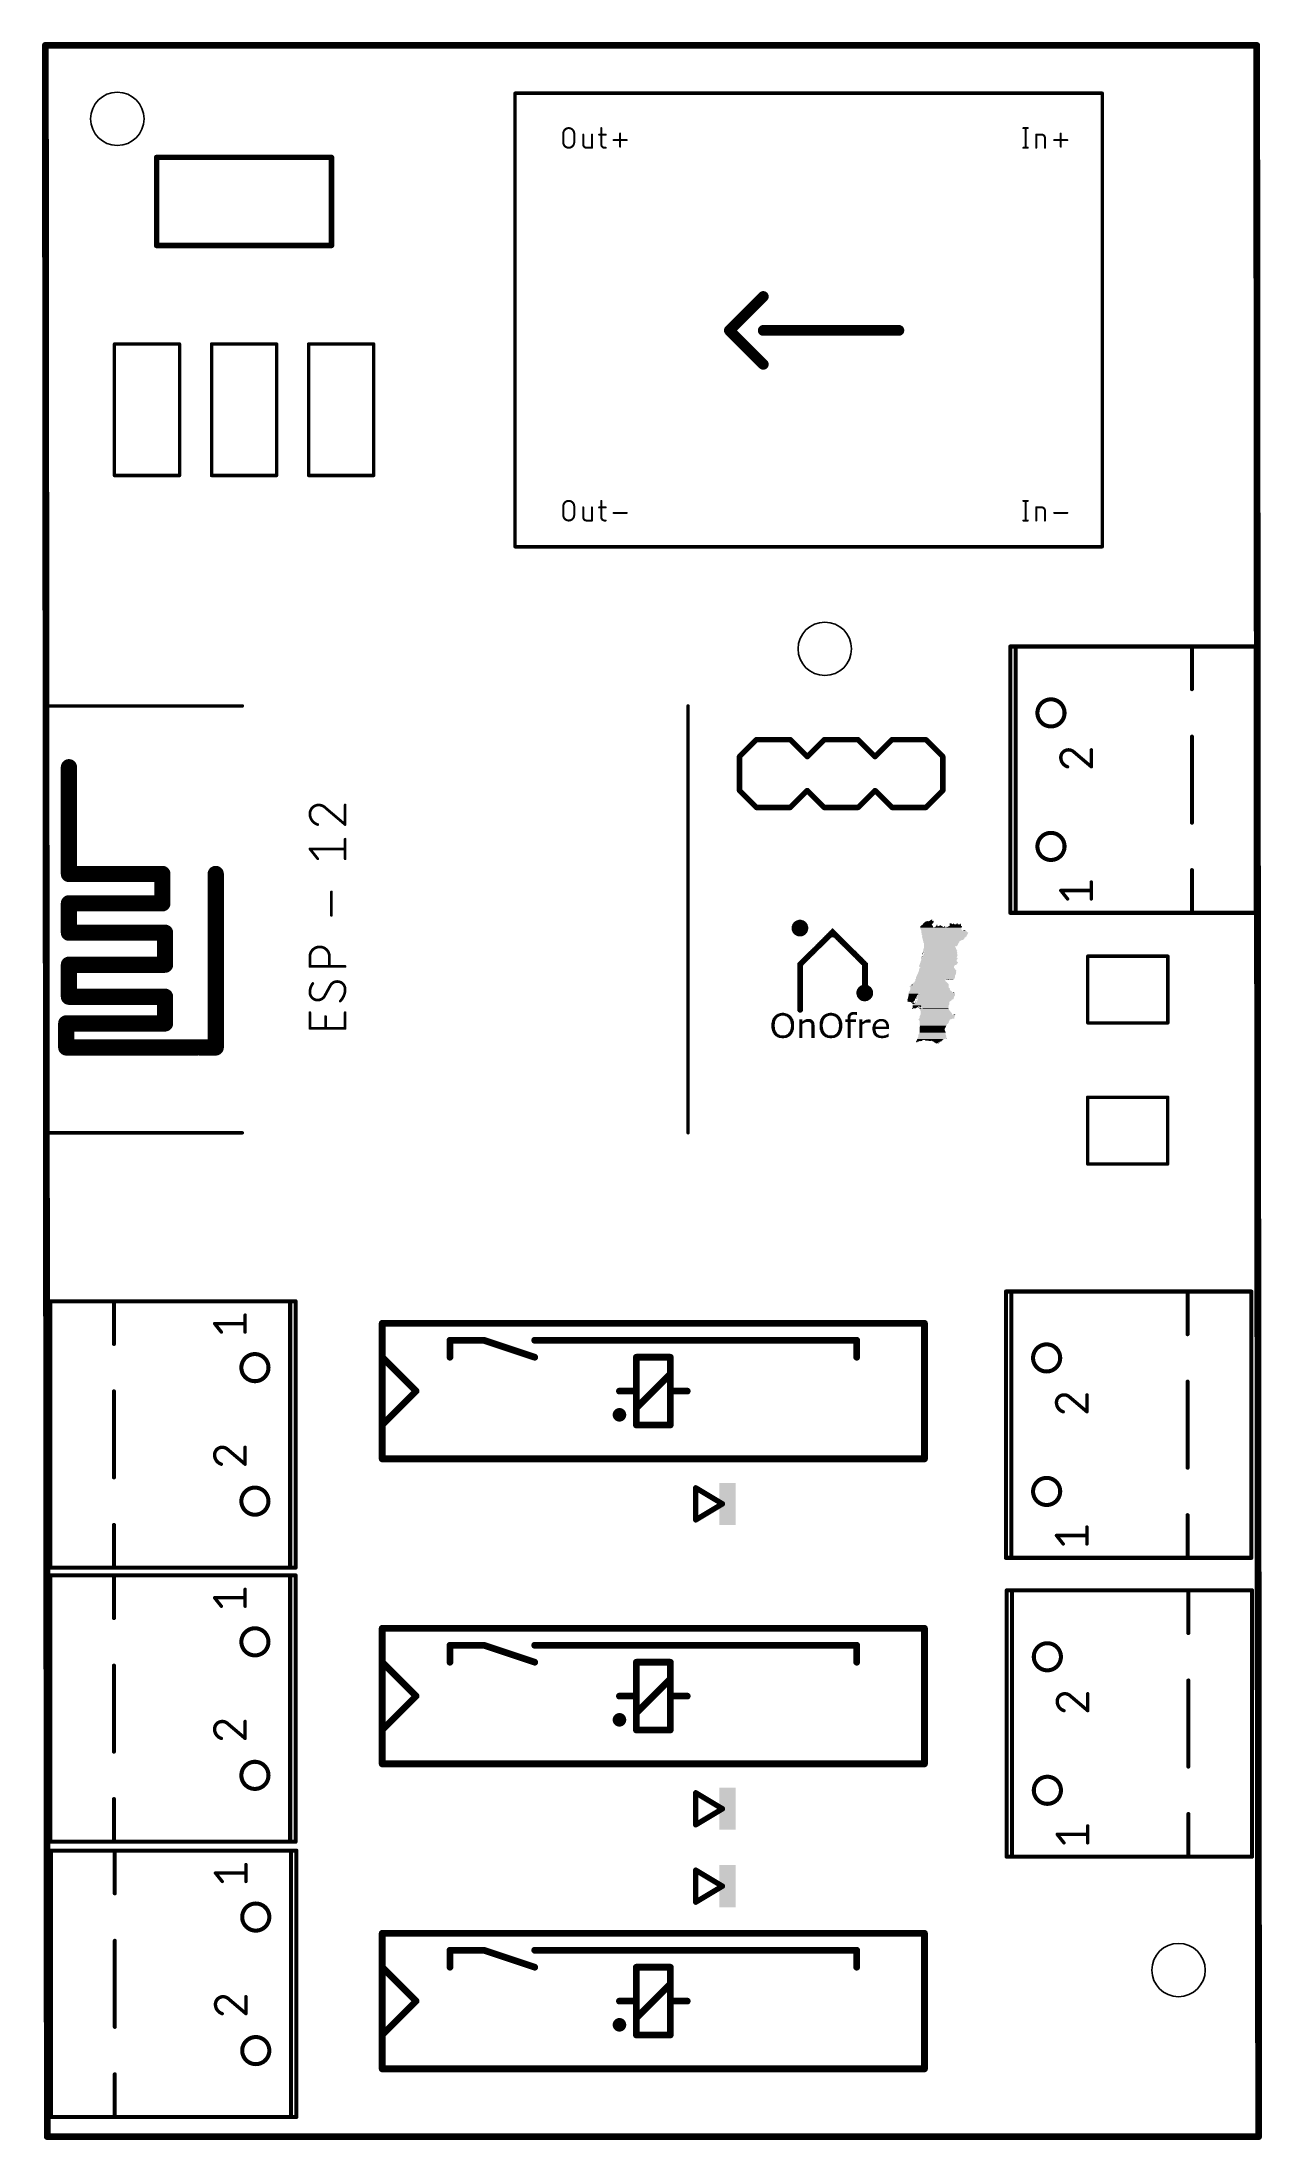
# Model space of a CAD drawing. Extents: x -0.2 to 45.5, y -0.1 to 78.5.
import ezdxf

# ---------------------------------------------------------------- set-up
doc = ezdxf.new("R2010")
doc.units = 0
doc.layers.add('20', color=31, linetype='CONTINUOUS')
doc.layers.add('21', color=253, linetype='CONTINUOUS')

# ---------------------------------------------------------------- blocks, each defined once
blk = doc.blocks.new('RECT')
blk.add_solid([(-0.5, -0.5), (0.5, -0.5), (-0.5, 0.5), (0.5, 0.5)])

msp = doc.modelspace()

# ---------------------------------------------------------------- linework, layer by layer
at = {"layer": '20', "const_width": 0.254}
for points in [[(45.316, 78.374), (-0.074, 78.374)], [(-0.074, 78.374), (0, 0)], [(45.39, 0), (45.316, 78.374)], [(0, 0), (45.39, 0)]]:
    msp.add_lwpolyline(points, dxfattribs=at)
at = {"layer": '20', "const_width": 0.127}
for points in [[(-0.074, 78.4375, 1), (-0.074, 78.3105)], [(-0.0105, 78.3741, 1), (-0.1375, 78.3739)], [(45.3795, 78.3741, 1), (45.2525, 78.3739)], [(45.316, 78.3105, 1), (45.316, 78.4375)], [(0, 0.0635, 1), (0, -0.0635)], [(-0.0635, -0.0001, 1), (0.0635, 0.0001)], [(45.3265, -0.0001, 1), (45.4535, 0.0001)], [(45.39, -0.0635, 1), (45.39, 0.0635)]]:
    msp.add_lwpolyline(points, format="xyb", dxfattribs=at)
at = {"layer": '20'}
for centre in [(2.623, 75.621), (29.133, 55.758), (42.388, 6.243)]:
    msp.add_circle(centre, 1, dxfattribs=at)
at = {"layer": '21'}
for points, const_width in [([(39.528, 76.581), (17.528, 76.581)], 0.127), ([(17.528, 76.581), (17.528, 59.581)], 0.127), ([(39.528, 76.581), (39.528, 59.581)], 0.127), ([(19.3334, 74.7409), (19.3334, 75.0683)], 0.0762), ([(19.7427, 75.0683), (19.7427, 74.7409)], 0.0762), ([(20.0815, 75.0274), (20.0815, 74.6591)], 0.0762), ([(20.4089, 74.5363), (20.4089, 75.0274)], 0.0762), ([(20.6768, 75.0274), (20.9224, 75.0274)], 0.0762), ([(20.7587, 75.2729), (20.7587, 74.6591)], 0.0762), ([(21.2188, 74.8228), (21.7099, 74.8228)], 0.0762), ([(21.4644, 74.5772), (21.4644, 75.0683)], 0.0762), ([(36.5758, 75.2729), (36.7395, 75.2729)], 0.0762), ([(36.6576, 75.2729), (36.6576, 74.5363)], 0.0762), ([(37.0548, 74.5363), (37.0548, 75.0274)], 0.0762), ([(37.0548, 75.0274), (37.2594, 75.0274)], 0.0762), ([(37.3822, 74.9046), (37.3822, 74.5363)], 0.0762), ([(37.7288, 74.8228), (38.2199, 74.8228)], 0.0762), ([(37.9744, 74.5772), (37.9744, 75.0683)], 0.0762), ([(4.0964, 70.872), (4.0964, 74.174)], 0.2032), ([(4.0964, 74.174), (10.6496, 74.174)], 0.2032), ([(10.6496, 74.174), (10.6496, 70.872)], 0.2032), ([(20.2043, 74.5363), (20.4089, 74.5363)], 0.0762), ([(20.8814, 74.5363), (20.9224, 74.5363)], 0.0762), ([(36.5758, 74.5363), (36.7395, 74.5363)], 0.0762), ([(10.6496, 70.872), (4.0964, 70.872)], 0.2032), ([(25.558, 67.691), (26.828, 68.961)], 0.4064), ([(26.828, 66.421), (25.558, 67.691)], 0.4064), ([(31.908, 67.691), (26.828, 67.691)], 0.4064), ([(2.5158, 62.2532), (2.5158, 67.1808)], 0.127), ([(2.5158, 67.1808), (4.9542, 67.1808)], 0.127), ([(4.9542, 67.1808), (4.9542, 62.2532)], 0.127), ([(6.1528, 62.2532), (6.1528, 67.1808)], 0.127), ([(6.1528, 67.1808), (8.5912, 67.1808)], 0.127), ([(8.5912, 67.1808), (8.5912, 62.2532)], 0.127), ([(9.7898, 62.2532), (9.7898, 67.1808)], 0.127), ([(9.7898, 67.1808), (12.2282, 67.1808)], 0.127), ([(12.2282, 67.1808), (12.2282, 62.2532)], 0.127), ([(4.9542, 62.2532), (2.5158, 62.2532)], 0.127), ([(8.5912, 62.2532), (6.1528, 62.2532)], 0.127), ([(12.2282, 62.2532), (9.7898, 62.2532)], 0.127), ([(20.7587, 61.3029), (20.7587, 60.6891)], 0.0762), ([(36.5758, 61.3029), (36.7395, 61.3029)], 0.0762), ([(36.6576, 61.3029), (36.6576, 60.5663)], 0.0762), ([(19.3334, 60.7709), (19.3334, 61.0983)], 0.0762), ([(19.7427, 61.0983), (19.7427, 60.7709)], 0.0762), ([(20.0815, 61.0574), (20.0815, 60.6891)], 0.0762), ([(20.2043, 60.5663), (20.4089, 60.5663)], 0.0762), ([(20.4089, 60.5663), (20.4089, 61.0574)], 0.0762), ([(20.6768, 61.0574), (20.9224, 61.0574)], 0.0762), ([(20.8814, 60.5663), (20.9224, 60.5663)], 0.0762), ([(21.2188, 60.8528), (21.7099, 60.8528)], 0.0762), ([(36.5758, 60.5663), (36.7395, 60.5663)], 0.0762), ([(37.0548, 60.5663), (37.0548, 61.0574)], 0.0762), ([(37.0548, 61.0574), (37.2594, 61.0574)], 0.0762), ([(37.3822, 60.9346), (37.3822, 60.5663)], 0.0762), ([(37.7288, 60.8528), (38.2199, 60.8528)], 0.0762), ([(39.528, 59.581), (17.528, 59.581)], 0.127), ([(36.084, 55.846), (36.287, 55.846)], 0.1524), ([(36.084, 55.846), (36.084, 45.864)], 0.1524), ([(36.287, 45.864), (36.287, 55.846)], 0.1524), ([(36.287, 55.846), (42.891, 55.846)], 0.1524), ([(42.891, 54.246), (42.891, 55.846)], 0.1524), ([(42.891, 55.846), (45.279, 55.846)], 0.1524), ([(45.279, 45.864), (45.279, 55.846)], 0.1524), ([(0.01, 53.62), (7.31, 53.62)], 0.127), ([(0.01, 37.62), (0.01, 53.62)], 0.127), ([(24.01, 53.62), (24.01, 37.62)], 0.127), ([(25.936, 51.717), (26.571, 52.352)], 0.2032), ([(26.571, 52.352), (27.841, 52.352)], 0.2032), ([(27.841, 52.352), (28.476, 51.717)], 0.2032), ([(28.476, 51.717), (29.111, 52.352)], 0.2032), ([(29.111, 52.352), (30.381, 52.352)], 0.2032), ([(30.381, 52.352), (31.016, 51.717)], 0.2032), ([(31.016, 51.717), (31.651, 52.352)], 0.2032), ([(31.651, 52.352), (32.921, 52.352)], 0.2032), ([(33.556, 51.717), (32.921, 52.352)], 0.2032), ([(38.4845, 51.8773), (39.1195, 51.3375)], 0.127), ([(39.1195, 51.3375), (39.1195, 51.9725)], 0.127), ([(42.891, 49.242), (42.891, 52.468)], 0.1524), ([(0.81, 47.32), (0.81, 51.32)], 0.6096), ([(25.936, 50.447), (25.936, 51.717)], 0.2032), ([(33.556, 50.447), (33.556, 51.717)], 0.2032), ([(26.571, 49.812), (25.936, 50.447)], 0.2032), ([(28.476, 50.447), (27.841, 49.812)], 0.2032), ([(29.111, 49.812), (28.476, 50.447)], 0.2032), ([(31.016, 50.447), (30.381, 49.812)], 0.2032), ([(31.651, 49.812), (31.016, 50.447)], 0.2032), ([(32.921, 49.812), (33.556, 50.447)], 0.2032), ([(10.4254, 49.7948), (11.1592, 49.1711)], 0.1016), ([(11.1592, 49.1711), (11.1592, 49.9048)], 0.1016), ([(27.841, 49.812), (26.571, 49.812)], 0.2032), ([(30.381, 49.812), (29.111, 49.812)], 0.2032), ([(32.921, 49.812), (31.651, 49.812)], 0.2032), ([(10.1319, 47.8909), (9.8384, 48.2578)], 0.1016), ([(9.8384, 48.2578), (11.1592, 48.2578)], 0.1016), ([(11.1592, 47.8909), (11.1592, 48.6247)], 0.1016), ([(4.31, 47.32), (0.81, 47.32)], 0.6096), ([(4.31, 46.22), (4.31, 47.32)], 0.6096), ([(6.31, 40.82), (6.31, 47.32)], 0.6096), ([(42.891, 45.864), (42.891, 47.464)], 0.1524), ([(0.81, 45.12), (0.81, 46.22)], 0.6096), ([(0.81, 46.22), (4.31, 46.22)], 0.6096), ([(10.6456, 45.7693), (10.6456, 46.6498)], 0.1016), ([(38.2305, 46.3845), (37.9765, 46.702)], 0.127), ([(37.9765, 46.702), (39.1195, 46.702)], 0.127), ([(39.1195, 46.3845), (39.1195, 47.0195)], 0.127), ([(36.287, 45.864), (36.084, 45.864)], 0.1524), ([(42.891, 45.864), (36.287, 45.864)], 0.1524), ([(45.279, 45.864), (42.891, 45.864)], 0.1524), ([(4.41, 45.12), (0.81, 45.12)], 0.6096), ([(4.41, 43.92), (4.41, 45.12)], 0.6096), ([(0.81, 42.72), (0.81, 43.92)], 0.6096), ([(0.81, 43.92), (4.41, 43.92)], 0.6096), ([(9.8384, 43.855), (9.8384, 44.2219)], 0.1016), ([(10.5722, 44.2219), (10.5722, 43.855)], 0.1016), ([(38.988, 44.24), (38.988, 41.74)], 0.127), ([(41.988, 44.24), (38.988, 44.24)], 0.127), ([(41.988, 41.74), (41.988, 44.24)], 0.127), ([(11.1592, 43.855), (9.8384, 43.855)], 0.1016), ([(4.41, 42.72), (0.81, 42.72)], 0.6096), ([(4.41, 41.72), (4.41, 42.72)], 0.6096), ([(10.6089, 43.1439), (10.3887, 42.7403)], 0.1016), ([(0.71, 40.82), (0.71, 41.72)], 0.6096), ([(0.71, 41.72), (4.41, 41.72)], 0.6096), ([(9.8384, 41.5352), (9.8384, 42.1222)], 0.1016), ([(10.4254, 41.5352), (10.4254, 41.9754)], 0.1016), ([(11.1592, 42.1222), (11.1592, 41.5352)], 0.1016), ([(38.988, 41.74), (41.988, 41.74)], 0.127), ([(5.61, 40.82), (0.71, 40.82)], 0.6096), ([(5.71, 40.82), (6.31, 40.82)], 0.6096), ([(11.1592, 41.5352), (9.8384, 41.5352)], 0.1016), ([(38.982, 38.952), (38.982, 36.452)], 0.127), ([(41.982, 38.952), (38.982, 38.952)], 0.127), ([(41.982, 36.452), (41.982, 38.952)], 0.127), ([(7.31, 37.62), (0.01, 37.62)], 0.127), ([(38.982, 36.452), (41.982, 36.452)], 0.127), ([(35.921, 31.673), (36.124, 31.673)], 0.1524), ([(35.921, 31.673), (35.921, 21.691)], 0.1524), ([(36.124, 21.691), (36.124, 31.673)], 0.1524), ([(36.124, 31.673), (42.728, 31.673)], 0.1524), ([(42.728, 30.073), (42.728, 31.673)], 0.1524), ([(42.728, 31.673), (45.116, 31.673)], 0.1524), ([(45.116, 21.691), (45.116, 31.673)], 0.1524), ([(0.108, 31.309), (0.108, 21.327)], 0.1524), ([(0.108, 31.309), (2.496, 31.309)], 0.1524), ([(2.496, 31.309), (2.496, 29.709)], 0.1524), ([(2.496, 31.309), (9.1, 31.309)], 0.1524), ([(7.4105, 30.1535), (7.4105, 30.7885)], 0.127), ([(9.1, 31.309), (9.1, 21.327)], 0.1524), ([(9.1, 31.309), (9.303, 31.309)], 0.1524), ([(9.303, 21.327), (9.303, 31.309)], 0.1524), ([(6.5215, 30.1535), (6.2675, 30.471)], 0.127), ([(6.2675, 30.471), (7.4105, 30.471)], 0.127), ([(12.548, 30.48), (32.868, 30.48)], 0.254), ([(12.548, 29.21), (12.548, 30.48)], 0.254), ([(15.088, 29.21), (15.088, 29.845)], 0.254), ([(15.088, 29.845), (16.358, 29.845)], 0.254), ([(16.358, 29.845), (18.263, 29.21)], 0.254), ([(18.263, 29.845), (30.328, 29.845)], 0.254), ([(30.328, 29.845), (30.328, 29.21)], 0.254), ([(32.868, 30.48), (32.868, 25.4)], 0.254), ([(12.548, 26.67), (12.548, 29.21)], 0.254), ([(12.548, 29.21), (13.818, 27.94)], 0.254), ([(22.073, 29.21), (23.343, 29.21)], 0.254), ([(22.073, 27.94), (22.073, 29.21)], 0.254), ([(23.343, 29.21), (23.343, 28.575)], 0.254), ([(22.073, 27.305), (23.343, 28.575)], 0.254), ([(23.343, 28.575), (23.343, 27.94)], 0.254), ([(42.728, 25.069), (42.728, 28.295)], 0.1524), ([(2.496, 27.931), (2.496, 24.705)], 0.1524), ([(13.818, 27.94), (12.548, 26.67)], 0.254), ([(22.073, 27.94), (21.438, 27.94)], 0.254), ([(22.073, 27.305), (22.073, 27.94)], 0.254), ([(23.343, 27.94), (23.343, 26.67)], 0.254), ([(23.343, 27.94), (23.978, 27.94)], 0.254), ([(38.3215, 27.7043), (38.9565, 27.1645)], 0.127), ([(38.9565, 27.1645), (38.9565, 27.7995)], 0.127), ([(12.548, 25.4), (12.548, 26.67)], 0.254), ([(22.073, 26.67), (22.073, 27.305)], 0.254), ([(23.343, 26.67), (22.073, 26.67)], 0.254), ([(6.7755, 25.7402), (7.4105, 25.2005)], 0.127), ([(7.4105, 25.2005), (7.4105, 25.8355)], 0.127), ([(32.868, 25.4), (12.548, 25.4)], 0.254), ([(25.297, 23.714), (24.297, 24.314)], 0.2032), ([(24.297, 24.314), (24.297, 23.114)], 0.2032), ([(24.297, 23.114), (25.297, 23.714)], 0.2032), ([(2.496, 22.927), (2.496, 21.327)], 0.1524), ([(38.9565, 22.2115), (38.9565, 22.8465)], 0.127), ([(42.728, 21.691), (42.728, 23.291)], 0.1524), ([(38.0675, 22.2115), (37.8135, 22.529)], 0.127), ([(37.8135, 22.529), (38.9565, 22.529)], 0.127), ([(2.496, 21.327), (0.108, 21.327)], 0.1524), ([(9.1, 21.327), (2.496, 21.327)], 0.1524), ([(9.303, 21.327), (9.1, 21.327)], 0.1524), ([(36.124, 21.691), (35.921, 21.691)], 0.1524), ([(42.728, 21.691), (36.124, 21.691)], 0.1524), ([(45.116, 21.691), (42.728, 21.691)], 0.1524), ([(0.108, 21.033), (0.108, 11.051)], 0.1524), ([(0.108, 21.033), (2.496, 21.033)], 0.1524), ([(2.496, 21.033), (2.496, 19.433)], 0.1524), ([(2.496, 21.033), (9.1, 21.033)], 0.1524), ([(7.4105, 19.8775), (7.4105, 20.5125)], 0.127), ([(9.1, 21.033), (9.1, 11.051)], 0.1524), ([(9.1, 21.033), (9.303, 21.033)], 0.1524), ([(9.303, 11.051), (9.303, 21.033)], 0.1524), ([(35.949, 20.473), (36.152, 20.473)], 0.1524), ([(35.949, 20.473), (35.949, 10.491)], 0.1524), ([(36.152, 10.491), (36.152, 20.473)], 0.1524), ([(36.152, 20.473), (42.756, 20.473)], 0.1524), ([(42.756, 18.873), (42.756, 20.473)], 0.1524), ([(42.756, 20.473), (45.144, 20.473)], 0.1524), ([(45.144, 10.491), (45.144, 20.473)], 0.1524), ([(6.5215, 19.8775), (6.2675, 20.195)], 0.127), ([(6.2675, 20.195), (7.4105, 20.195)], 0.127), ([(12.548, 19.05), (32.868, 19.05)], 0.254), ([(12.548, 17.78), (12.548, 19.05)], 0.254), ([(32.868, 19.05), (32.868, 13.97)], 0.254), ([(15.088, 17.78), (15.088, 18.415)], 0.254), ([(15.088, 18.415), (16.358, 18.415)], 0.254), ([(16.358, 18.415), (18.263, 17.78)], 0.254), ([(18.263, 18.415), (30.328, 18.415)], 0.254), ([(30.328, 18.415), (30.328, 17.78)], 0.254), ([(2.496, 17.655), (2.496, 14.429)], 0.1524), ([(12.548, 15.24), (12.548, 17.78)], 0.254), ([(12.548, 17.78), (13.818, 16.51)], 0.254), ([(22.073, 17.78), (23.343, 17.78)], 0.254), ([(22.073, 16.51), (22.073, 17.78)], 0.254), ([(23.343, 17.78), (23.343, 17.145)], 0.254), ([(13.818, 16.51), (12.548, 15.24)], 0.254), ([(22.073, 16.51), (21.438, 16.51)], 0.254), ([(22.073, 15.875), (23.343, 17.145)], 0.254), ([(22.073, 15.875), (22.073, 16.51)], 0.254), ([(23.343, 17.145), (23.343, 16.51)], 0.254), ([(23.343, 16.51), (23.343, 15.24)], 0.254), ([(23.343, 16.51), (23.978, 16.51)], 0.254), ([(38.3495, 16.5043), (38.9845, 15.9645)], 0.127), ([(38.9845, 15.9645), (38.9845, 16.5995)], 0.127), ([(42.756, 13.869), (42.756, 17.095)], 0.1524), ([(22.073, 15.24), (22.073, 15.875)], 0.254), ([(6.7755, 15.4643), (7.4105, 14.9245)], 0.127), ([(7.4105, 14.9245), (7.4105, 15.5595)], 0.127), ([(12.548, 13.97), (12.548, 15.24)], 0.254), ([(23.343, 15.24), (22.073, 15.24)], 0.254), ([(32.868, 13.97), (12.548, 13.97)], 0.254), ([(2.496, 12.651), (2.496, 11.051)], 0.1524), ([(25.297, 12.287), (24.297, 12.887)], 0.2032), ([(24.297, 12.887), (24.297, 11.687)], 0.2032), ([(24.297, 11.687), (25.297, 12.287)], 0.2032), ([(42.756, 10.491), (42.756, 12.091)], 0.1524), ([(2.496, 11.051), (0.108, 11.051)], 0.1524), ([(9.1, 11.051), (2.496, 11.051)], 0.1524), ([(9.303, 11.051), (9.1, 11.051)], 0.1524), ([(38.0955, 11.0115), (37.8415, 11.329)], 0.127), ([(37.8415, 11.329), (38.9845, 11.329)], 0.127), ([(38.9845, 11.0115), (38.9845, 11.6465)], 0.127), ([(0.14, 10.718), (0.14, 0.736)], 0.1524), ([(0.14, 10.718), (2.528, 10.718)], 0.1524), ([(2.528, 10.718), (2.528, 9.118)], 0.1524), ([(2.528, 10.718), (9.132, 10.718)], 0.1524), ([(7.4425, 9.5625), (7.4425, 10.1975)], 0.127), ([(9.132, 10.718), (9.132, 0.736)], 0.1524), ([(9.132, 10.718), (9.335, 10.718)], 0.1524), ([(9.335, 0.736), (9.335, 10.718)], 0.1524), ([(36.152, 10.491), (35.949, 10.491)], 0.1524), ([(42.756, 10.491), (36.152, 10.491)], 0.1524), ([(45.144, 10.491), (42.756, 10.491)], 0.1524), ([(6.5535, 9.5625), (6.2995, 9.88)], 0.127), ([(6.2995, 9.88), (7.4425, 9.88)], 0.127), ([(25.297, 9.387), (24.297, 9.987)], 0.2032), ([(24.297, 9.987), (24.297, 8.787)], 0.2032), ([(24.297, 8.787), (25.297, 9.387)], 0.2032), ([(2.528, 7.34), (2.528, 4.114)], 0.1524), ([(12.548, 7.62), (32.868, 7.62)], 0.254), ([(12.548, 6.35), (12.548, 7.62)], 0.254), ([(15.088, 6.35), (15.088, 6.985)], 0.254), ([(15.088, 6.985), (16.358, 6.985)], 0.254), ([(16.358, 6.985), (18.263, 6.35)], 0.254), ([(18.263, 6.985), (30.328, 6.985)], 0.254), ([(30.328, 6.985), (30.328, 6.35)], 0.254), ([(32.868, 7.62), (32.868, 2.54)], 0.254), ([(12.548, 3.81), (12.548, 6.35)], 0.254), ([(12.548, 6.35), (13.818, 5.08)], 0.254), ([(22.073, 6.35), (23.343, 6.35)], 0.254), ([(22.073, 5.08), (22.073, 6.35)], 0.254), ([(23.343, 6.35), (23.343, 5.715)], 0.254), ([(22.073, 4.445), (23.343, 5.715)], 0.254), ([(23.343, 5.715), (23.343, 5.08)], 0.254), ([(6.8075, 5.1493), (7.4425, 4.6095)], 0.127), ([(7.4425, 4.6095), (7.4425, 5.2445)], 0.127), ([(13.818, 5.08), (12.548, 3.81)], 0.254), ([(22.073, 5.08), (21.438, 5.08)], 0.254), ([(22.073, 4.445), (22.073, 5.08)], 0.254), ([(23.343, 5.08), (23.343, 3.81)], 0.254), ([(23.343, 5.08), (23.978, 5.08)], 0.254), ([(12.548, 2.54), (12.548, 3.81)], 0.254), ([(22.073, 3.81), (22.073, 4.445)], 0.254), ([(23.343, 3.81), (22.073, 3.81)], 0.254), ([(2.528, 2.336), (2.528, 0.736)], 0.1524), ([(32.868, 2.54), (12.548, 2.54)], 0.254), ([(2.528, 0.736), (0.14, 0.736)], 0.1524), ([(9.132, 0.736), (2.528, 0.736)], 0.1524), ([(9.335, 0.736), (9.132, 0.736)], 0.1524)]:
    msp.add_lwpolyline(points, dxfattribs=dict(at, const_width=const_width))
for points, const_width in [([(17.528, 76.6128, 1), (17.528, 76.5493)], 0.0635), ([(17.5598, 76.581, 1), (17.4963, 76.581)], 0.0635), ([(39.5598, 76.581, 1), (39.4962, 76.581)], 0.0635), ([(39.528, 76.5493, 1), (39.528, 76.6128)], 0.0635), ([(19.7426, 75.0683, 1), (19.3334, 75.0683)], 0.0762), ([(19.3525, 75.0683, 1), (19.3144, 75.0683)], 0.0381), ([(19.3144, 75.0683, 1), (19.3525, 75.0683)], 0.0381), ([(19.3334, 74.7409, 1), (19.7427, 74.7409)], 0.0762), ([(19.3525, 74.7409, 1), (19.3144, 74.7409)], 0.0381), ([(19.3144, 74.7409, 1), (19.3525, 74.7409)], 0.0381), ([(19.7617, 75.0683, 1), (19.7236, 75.0683)], 0.0381), ([(19.7236, 75.0683, 1), (19.7617, 75.0683)], 0.0381), ([(19.7617, 74.7409, 1), (19.7236, 74.7409)], 0.0381), ([(19.7236, 74.7409, 1), (19.7617, 74.7409)], 0.0381), ([(20.1005, 75.0274, 1), (20.0624, 75.0274)], 0.0381), ([(20.0815, 74.6591, 0.4142), (20.2043, 74.5363)], 0.0762), ([(20.1005, 74.6591, 1), (20.0624, 74.6591)], 0.0381), ([(20.4279, 75.0274, 1), (20.3898, 75.0274)], 0.0381), ([(20.6768, 75.0464, 1), (20.6768, 75.0083)], 0.0381), ([(20.7777, 75.2729, 1), (20.7396, 75.2729)], 0.0381), ([(20.7777, 74.6591, 1), (20.7396, 74.6591)], 0.0381), ([(20.7587, 74.6591, 0.4142), (20.8814, 74.5363)], 0.0762), ([(20.9224, 75.0083, 1), (20.9224, 75.0464)], 0.0381), ([(21.2188, 74.8418, 1), (21.2188, 74.8037)], 0.0381), ([(21.4834, 75.0683, 1), (21.4453, 75.0683)], 0.0381), ([(21.7099, 74.8037, 1), (21.7099, 74.8418)], 0.0381), ([(36.5758, 75.2919, 1), (36.5758, 75.2539)], 0.0381), ([(36.6767, 75.2729, 1), (36.6386, 75.2729)], 0.0381), ([(36.7395, 75.2539, 1), (36.7395, 75.2919)], 0.0381), ([(37.0738, 75.0274, 1), (37.0357, 75.0274)], 0.0381), ([(37.0548, 75.0464, 1), (37.0548, 75.0083)], 0.0381), ([(37.3822, 74.9046, 0.4142), (37.2594, 75.0274)], 0.0762), ([(37.2594, 75.0464, 1), (37.2594, 75.0083)], 0.0381), ([(37.2594, 75.0083, 1), (37.2594, 75.0464)], 0.0381), ([(37.4012, 74.9046, 1), (37.3631, 74.9046)], 0.0381), ([(37.3631, 74.9046, 1), (37.4012, 74.9046)], 0.0381), ([(37.7288, 74.8418, 1), (37.7288, 74.8037)], 0.0381), ([(37.9934, 75.0683, 1), (37.9553, 75.0683)], 0.0381), ([(38.2199, 74.8037, 1), (38.2199, 74.8418)], 0.0381), ([(4.1472, 74.174, 1), (4.0456, 74.174)], 0.1016), ([(4.0964, 74.2248, 1), (4.0964, 74.1232)], 0.1016), ([(10.7004, 74.174, 1), (10.5988, 74.174)], 0.1016), ([(10.6496, 74.1232, 1), (10.6496, 74.2248)], 0.1016), ([(20.0624, 74.6591, 1), (20.1005, 74.6591)], 0.0381), ([(20.2043, 74.5553, 1), (20.2043, 74.5173)], 0.0381), ([(20.2043, 74.5173, 1), (20.2043, 74.5553)], 0.0381), ([(20.3898, 74.5363, 1), (20.4279, 74.5363)], 0.0381), ([(20.4089, 74.5173, 1), (20.4089, 74.5553)], 0.0381), ([(20.7396, 74.6591, 1), (20.7777, 74.6591)], 0.0381), ([(20.8814, 74.5553, 1), (20.8814, 74.5173)], 0.0381), ([(20.8814, 74.5173, 1), (20.8814, 74.5553)], 0.0381), ([(20.9224, 74.5173, 1), (20.9224, 74.5553)], 0.0381), ([(21.4453, 74.5772, 1), (21.4834, 74.5772)], 0.0381), ([(36.5758, 74.5553, 1), (36.5758, 74.5173)], 0.0381), ([(36.6386, 74.5363, 1), (36.6767, 74.5363)], 0.0381), ([(36.7395, 74.5173, 1), (36.7395, 74.5553)], 0.0381), ([(37.0357, 74.5363, 1), (37.0738, 74.5363)], 0.0381), ([(37.3631, 74.5363, 1), (37.4012, 74.5363)], 0.0381), ([(37.9553, 74.5772, 1), (37.9934, 74.5772)], 0.0381), ([(4.0964, 70.9228, 1), (4.0964, 70.8212)], 0.1016), ([(4.0456, 70.872, 1), (4.1472, 70.872)], 0.1016), ([(10.5988, 70.872, 1), (10.7004, 70.872)], 0.1016), ([(10.6496, 70.8212, 1), (10.6496, 70.9228)], 0.1016), ([(26.8998, 68.8892, 1), (26.7562, 69.0328)], 0.2032), ([(25.6298, 67.7628, 1), (25.4862, 67.6192)], 0.2032), ([(25.4862, 67.7628, 1), (25.6298, 67.6192)], 0.2032), ([(26.828, 67.7926, 1), (26.828, 67.5894)], 0.2032), ([(31.908, 67.5894, 1), (31.908, 67.7926)], 0.2032), ([(2.5476, 67.1808, 1), (2.484, 67.1808)], 0.0635), ([(2.5158, 67.2126, 1), (2.5158, 67.1491)], 0.0635), ([(4.9859, 67.1808, 1), (4.9225, 67.1808)], 0.0635), ([(4.9542, 67.1491, 1), (4.9542, 67.2126)], 0.0635), ([(6.1528, 67.2126, 1), (6.1528, 67.1491)], 0.0635), ([(6.1845, 67.1808, 1), (6.1211, 67.1808)], 0.0635), ([(8.623, 67.1808, 1), (8.5595, 67.1808)], 0.0635), ([(8.5912, 67.1491, 1), (8.5912, 67.2126)], 0.0635), ([(9.8216, 67.1808, 1), (9.758, 67.1808)], 0.0635), ([(9.7898, 67.2126, 1), (9.7898, 67.1491)], 0.0635), ([(12.26, 67.1808, 1), (12.1965, 67.1808)], 0.0635), ([(12.2282, 67.1491, 1), (12.2282, 67.2126)], 0.0635), ([(26.7562, 66.3492, 1), (26.8998, 66.4928)], 0.2032), ([(2.484, 62.2532, 1), (2.5476, 62.2532)], 0.0635), ([(2.5158, 62.285, 1), (2.5158, 62.2214)], 0.0635), ([(4.9225, 62.2532, 1), (4.9859, 62.2532)], 0.0635), ([(4.9542, 62.2214, 1), (4.9542, 62.285)], 0.0635), ([(6.1528, 62.285, 1), (6.1528, 62.2214)], 0.0635), ([(6.1211, 62.2532, 1), (6.1845, 62.2532)], 0.0635), ([(8.5595, 62.2532, 1), (8.623, 62.2532)], 0.0635), ([(8.5912, 62.2214, 1), (8.5912, 62.285)], 0.0635), ([(9.758, 62.2532, 1), (9.8216, 62.2532)], 0.0635), ([(9.7898, 62.285, 1), (9.7898, 62.2214)], 0.0635), ([(12.1965, 62.2532, 1), (12.26, 62.2532)], 0.0635), ([(12.2282, 62.2214, 1), (12.2282, 62.285)], 0.0635), ([(19.7426, 61.0983, 1), (19.3334, 61.0983)], 0.0762), ([(20.7777, 61.3029, 1), (20.7396, 61.3029)], 0.0381), ([(36.5758, 61.322, 1), (36.5758, 61.2839)], 0.0381), ([(36.6767, 61.3029, 1), (36.6386, 61.3029)], 0.0381), ([(36.7395, 61.2839, 1), (36.7395, 61.322)], 0.0381), ([(19.3525, 61.0983, 1), (19.3144, 61.0983)], 0.0381), ([(19.3144, 61.0983, 1), (19.3525, 61.0983)], 0.0381), ([(19.3334, 60.7709, 1), (19.7427, 60.7709)], 0.0762), ([(19.3525, 60.7709, 1), (19.3144, 60.7709)], 0.0381), ([(19.3144, 60.7709, 1), (19.3525, 60.7709)], 0.0381), ([(19.7617, 61.0983, 1), (19.7236, 61.0983)], 0.0381), ([(19.7236, 61.0983, 1), (19.7617, 61.0983)], 0.0381), ([(19.7617, 60.7709, 1), (19.7236, 60.7709)], 0.0381), ([(19.7236, 60.7709, 1), (19.7617, 60.7709)], 0.0381), ([(20.1005, 61.0574, 1), (20.0624, 61.0574)], 0.0381), ([(20.0815, 60.6891, 0.4142), (20.2043, 60.5663)], 0.0762), ([(20.1005, 60.6891, 1), (20.0624, 60.6891)], 0.0381), ([(20.0624, 60.6891, 1), (20.1005, 60.6891)], 0.0381), ([(20.2043, 60.5854, 1), (20.2043, 60.5473)], 0.0381), ([(20.2043, 60.5473, 1), (20.2043, 60.5854)], 0.0381), ([(20.4279, 61.0574, 1), (20.3898, 61.0574)], 0.0381), ([(20.3898, 60.5663, 1), (20.4279, 60.5663)], 0.0381), ([(20.4089, 60.5473, 1), (20.4089, 60.5854)], 0.0381), ([(20.6768, 61.0764, 1), (20.6768, 61.0383)], 0.0381), ([(20.7777, 60.6891, 1), (20.7396, 60.6891)], 0.0381), ([(20.7396, 60.6891, 1), (20.7777, 60.6891)], 0.0381), ([(20.7587, 60.6891, 0.4142), (20.8814, 60.5663)], 0.0762), ([(20.8814, 60.5854, 1), (20.8814, 60.5473)], 0.0381), ([(20.8814, 60.5473, 1), (20.8814, 60.5854)], 0.0381), ([(20.9224, 61.0383, 1), (20.9224, 61.0764)], 0.0381), ([(20.9224, 60.5473, 1), (20.9224, 60.5854)], 0.0381), ([(21.2188, 60.8718, 1), (21.2188, 60.8337)], 0.0381), ([(21.7099, 60.8337, 1), (21.7099, 60.8718)], 0.0381), ([(36.5758, 60.5854, 1), (36.5758, 60.5473)], 0.0381), ([(36.6386, 60.5663, 1), (36.6767, 60.5663)], 0.0381), ([(36.7395, 60.5473, 1), (36.7395, 60.5854)], 0.0381), ([(37.0738, 61.0574, 1), (37.0357, 61.0574)], 0.0381), ([(37.0357, 60.5663, 1), (37.0738, 60.5663)], 0.0381), ([(37.0548, 61.0764, 1), (37.0548, 61.0383)], 0.0381), ([(37.3822, 60.9346, 0.4142), (37.2594, 61.0574)], 0.0762), ([(37.2594, 61.0764, 1), (37.2594, 61.0383)], 0.0381), ([(37.2594, 61.0383, 1), (37.2594, 61.0764)], 0.0381), ([(37.4012, 60.9346, 1), (37.3631, 60.9346)], 0.0381), ([(37.3631, 60.9346, 1), (37.4012, 60.9346)], 0.0381), ([(37.3631, 60.5663, 1), (37.4012, 60.5663)], 0.0381), ([(37.7288, 60.8718, 1), (37.7288, 60.8337)], 0.0381), ([(38.2199, 60.8337, 1), (38.2199, 60.8718)], 0.0381), ([(17.528, 59.6128, 1), (17.528, 59.5493)], 0.0635), ([(17.4963, 59.581, 1), (17.5598, 59.581)], 0.0635), ([(39.4962, 59.581, 1), (39.5598, 59.581)], 0.0635), ([(39.528, 59.5493, 1), (39.528, 59.6128)], 0.0635), ([(36.084, 55.8841, 1), (36.084, 55.8079)], 0.0762), ([(36.1221, 55.846, 1), (36.0459, 55.846)], 0.0762), ([(36.3251, 55.846, 1), (36.2489, 55.846)], 0.0762), ([(36.287, 55.8841, 1), (36.287, 55.8079)], 0.0762), ([(36.287, 55.8079, 1), (36.287, 55.8841)], 0.0762), ([(42.9291, 55.846, 1), (42.8529, 55.846)], 0.0762), ([(42.891, 55.8841, 1), (42.891, 55.8079)], 0.0762), ([(42.891, 55.8079, 1), (42.891, 55.8841)], 0.0762), ([(45.3171, 55.846, 1), (45.2409, 55.846)], 0.0762), ([(45.279, 55.8079, 1), (45.279, 55.8841)], 0.0762), ([(42.8529, 54.246, 1), (42.9291, 54.246)], 0.0762), ([(0.01, 53.6518, 1), (0.01, 53.5883)], 0.0635), ([(0.0418, 53.62, 1), (-0.0217, 53.62)], 0.0635), ([(7.31, 53.5883, 1), (7.31, 53.6518)], 0.0635), ([(24.0418, 53.62, 1), (23.9783, 53.62)], 0.0635), ([(37.6082, 52.8488, 1), (37.6082, 53.8648, 1), (37.6082, 52.8488)], 0.1524), ([(26.571, 52.4028, 1), (26.571, 52.3012)], 0.1016), ([(26.6069, 52.3161, 1), (26.5351, 52.3879)], 0.1016), ([(27.8769, 52.3879, 1), (27.8051, 52.3161)], 0.1016), ([(27.841, 52.3012, 1), (27.841, 52.4028)], 0.1016), ([(29.111, 52.4028, 1), (29.111, 52.3012)], 0.1016), ([(29.1469, 52.3161, 1), (29.0751, 52.3879)], 0.1016), ([(30.4169, 52.3879, 1), (30.3451, 52.3161)], 0.1016), ([(30.381, 52.3012, 1), (30.381, 52.4028)], 0.1016), ([(31.651, 52.4028, 1), (31.651, 52.3012)], 0.1016), ([(31.6869, 52.3161, 1), (31.6151, 52.3879)], 0.1016), ([(32.9569, 52.3879, 1), (32.8851, 52.3161)], 0.1016), ([(32.921, 52.3012, 1), (32.921, 52.4028)], 0.1016), ([(38.2623, 51.9725, 0.4142), (37.9765, 51.6868)], 0.127), ([(38.4845, 51.8773, 0.2053), (38.2623, 51.9725)], 0.127), ([(38.2622, 52.0042, 1), (38.2623, 51.9408)], 0.0635), ([(38.2623, 51.9408, 1), (38.2623, 52.0043)], 0.0635), ([(38.5051, 51.9014, 1), (38.4639, 51.8531)], 0.0635), ([(38.4615, 51.8554, 1), (38.5075, 51.8991)], 0.0635), ([(39.1513, 51.9725, 1), (39.0877, 51.9725)], 0.0635), ([(42.9291, 52.468, 1), (42.8529, 52.468)], 0.0762), ([(0.9624, 51.32, 1), (0.6576, 51.32)], 0.3048), ([(25.9868, 51.717, 1), (25.8852, 51.717)], 0.1016), ([(25.9001, 51.7529, 1), (25.9719, 51.6811)], 0.1016), ([(28.4401, 51.7529, 1), (28.5119, 51.6811)], 0.1016), ([(28.4401, 51.6811, 1), (28.5119, 51.7529)], 0.1016), ([(30.9801, 51.7529, 1), (31.0519, 51.6811)], 0.1016), ([(30.9801, 51.6811, 1), (31.0519, 51.7529)], 0.1016), ([(33.6068, 51.717, 1), (33.5052, 51.717)], 0.1016), ([(33.5201, 51.6811, 1), (33.5919, 51.7529)], 0.1016), ([(38.0083, 51.6867, 1), (37.9447, 51.6868)], 0.0635), ([(37.9447, 51.6868, 1), (38.0083, 51.6868)], 0.0635), ([(37.9765, 51.6868, 0.3252), (38.2305, 51.3375)], 0.127), ([(38.2207, 51.3073, 1), (38.2403, 51.3677)], 0.0635), ([(39.0877, 51.3375, 1), (39.1513, 51.3375)], 0.0635), ([(39.0989, 51.3133, 1), (39.1401, 51.3617)], 0.0635), ([(25.9719, 50.4829, 1), (25.9001, 50.4111)], 0.1016), ([(25.8852, 50.447, 1), (25.9868, 50.447)], 0.1016), ([(28.5119, 50.4829, 1), (28.4401, 50.4111)], 0.1016), ([(28.5119, 50.4111, 1), (28.4401, 50.4829)], 0.1016), ([(31.0519, 50.4829, 1), (30.9801, 50.4111)], 0.1016), ([(31.0519, 50.4111, 1), (30.9801, 50.4829)], 0.1016), ([(33.5052, 50.447, 1), (33.6068, 50.447)], 0.1016), ([(33.5919, 50.4111, 1), (33.5201, 50.4829)], 0.1016), ([(10.1686, 49.9048, 0.4142), (9.8384, 49.5746)], 0.1016), ([(9.8384, 49.5746, 0.3252), (10.1319, 49.1711)], 0.1016), ([(9.8638, 49.5746, 1), (9.813, 49.5746)], 0.0508), ([(9.813, 49.5746, 1), (9.8638, 49.5746)], 0.0508), ([(10.4254, 49.7948, 0.2053), (10.1686, 49.9048)], 0.1016), ([(10.1686, 49.9302, 1), (10.1686, 49.8794)], 0.0508), ([(10.1686, 49.8794, 1), (10.1686, 49.9302)], 0.0508), ([(10.4419, 49.8141, 1), (10.409, 49.7754)], 0.0508), ([(10.407, 49.7772, 1), (10.4438, 49.8123)], 0.0508), ([(11.1846, 49.9048, 1), (11.1338, 49.9048)], 0.0508), ([(26.571, 49.8628, 1), (26.571, 49.7612)], 0.1016), ([(26.5351, 49.7761, 1), (26.6069, 49.8479)], 0.1016), ([(27.8051, 49.8479, 1), (27.8769, 49.7761)], 0.1016), ([(27.841, 49.7612, 1), (27.841, 49.8628)], 0.1016), ([(29.111, 49.8628, 1), (29.111, 49.7612)], 0.1016), ([(29.0751, 49.7761, 1), (29.1469, 49.8479)], 0.1016), ([(30.3451, 49.8479, 1), (30.4169, 49.7761)], 0.1016), ([(30.381, 49.7612, 1), (30.381, 49.8628)], 0.1016), ([(31.651, 49.8628, 1), (31.651, 49.7612)], 0.1016), ([(31.6151, 49.7761, 1), (31.6869, 49.8479)], 0.1016), ([(32.8851, 49.8479, 1), (32.9569, 49.7761)], 0.1016), ([(32.921, 49.7612, 1), (32.921, 49.8628)], 0.1016), ([(10.1241, 49.1469, 1), (10.1397, 49.1952)], 0.0508), ([(11.1338, 49.1711, 1), (11.1846, 49.1711)], 0.0508), ([(11.1427, 49.1517, 1), (11.1757, 49.1904)], 0.0508), ([(37.6082, 47.845, 1), (37.6082, 48.861, 1), (37.6082, 47.845)], 0.1524), ([(42.8529, 49.242, 1), (42.9291, 49.242)], 0.0762), ([(9.8582, 48.2737, 1), (9.8186, 48.2419)], 0.0508), ([(9.8384, 48.2832, 1), (9.8384, 48.2324)], 0.0508), ([(11.1846, 48.6247, 1), (11.1338, 48.6247)], 0.0508), ([(11.1592, 48.2324, 1), (11.1592, 48.2832)], 0.0508), ([(0.81, 47.4724, 1), (0.81, 47.1676)], 0.3048), ([(0.6576, 47.32, 1), (0.9624, 47.32)], 0.3048), ([(4.4624, 47.32, 1), (4.1576, 47.32)], 0.3048), ([(4.31, 47.1676, 1), (4.31, 47.4724)], 0.3048), ([(6.4624, 47.32, 1), (6.1576, 47.32)], 0.3048), ([(10.1121, 47.875, 1), (10.1517, 47.9068)], 0.0508), ([(11.1338, 47.8909, 1), (11.1846, 47.8909)], 0.0508), ([(42.9291, 47.464, 1), (42.8529, 47.464)], 0.0762), ([(0.9624, 46.22, 1), (0.6576, 46.22)], 0.3048), ([(0.81, 46.3724, 1), (0.81, 46.0676)], 0.3048), ([(4.31, 46.0676, 1), (4.31, 46.3724)], 0.3048), ([(10.671, 46.6498, 1), (10.6202, 46.6498)], 0.0508), ([(37.9765, 46.7338, 1), (37.9765, 46.6703)], 0.0635), ([(38.0013, 46.7218, 1), (37.9517, 46.6822)], 0.0635), ([(38.2057, 46.3647, 1), (38.2553, 46.4043)], 0.0635), ([(39.1513, 47.0195, 1), (39.0877, 47.0195)], 0.0635), ([(39.0877, 46.3845, 1), (39.1513, 46.3845)], 0.0635), ([(39.1195, 46.6703, 1), (39.1195, 46.7338)], 0.0635), ([(4.1576, 46.22, 1), (4.4624, 46.22)], 0.3048), ([(10.6202, 45.7693, 1), (10.671, 45.7693)], 0.0508), ([(36.084, 45.9021, 1), (36.084, 45.8259)], 0.0762), ([(36.0459, 45.864, 1), (36.1221, 45.864)], 0.0762), ([(36.287, 45.9021, 1), (36.287, 45.8259)], 0.0762), ([(36.2489, 45.864, 1), (36.3251, 45.864)], 0.0762), ([(36.287, 45.8259, 1), (36.287, 45.9021)], 0.0762), ([(42.891, 45.9021, 1), (42.891, 45.8259)], 0.0762), ([(42.8529, 45.864, 1), (42.9291, 45.864)], 0.0762), ([(42.891, 45.8259, 1), (42.891, 45.9021)], 0.0762), ([(45.2409, 45.864, 1), (45.3171, 45.864)], 0.0762), ([(45.279, 45.8259, 1), (45.279, 45.9021)], 0.0762), ([(0.81, 45.2724, 1), (0.81, 44.9676)], 0.3048), ([(0.6576, 45.12, 1), (0.9624, 45.12)], 0.3048), ([(4.5624, 45.12, 1), (4.2576, 45.12)], 0.3048), ([(4.41, 44.9676, 1), (4.41, 45.2724)], 0.3048), ([(0.9624, 43.92, 1), (0.6576, 43.92)], 0.3048), ([(0.81, 44.0724, 1), (0.81, 43.7676)], 0.3048), ([(4.2576, 43.92, 1), (4.5624, 43.92)], 0.3048), ([(4.41, 43.7676, 1), (4.41, 44.0724)], 0.3048), ([(10.5722, 44.2219, 1), (9.8384, 44.2219)], 0.1016), ([(9.8638, 44.2219, 1), (9.813, 44.2219)], 0.0508), ([(9.813, 44.2219, 1), (9.8638, 44.2219)], 0.0508), ([(10.5976, 44.2219, 1), (10.5468, 44.2219)], 0.0508), ([(10.5468, 44.2219, 1), (10.5976, 44.2219)], 0.0508), ([(38.988, 44.2718, 1), (38.988, 44.2082)], 0.0635), ([(39.0198, 44.24, 1), (38.9562, 44.24)], 0.0635), ([(42.0198, 44.24, 1), (41.9562, 44.24)], 0.0635), ([(41.988, 44.2082, 1), (41.988, 44.2718)], 0.0635), ([(9.8384, 43.8804, 1), (9.8384, 43.8296)], 0.0508), ([(9.813, 43.855, 1), (9.8638, 43.855)], 0.0508), ([(9.9485, 43.2173, 0.1623), (9.8384, 42.8871)], 0.1016), ([(9.9688, 43.2021, 1), (9.9281, 43.2325)], 0.0508), ([(10.5468, 43.855, 1), (10.5976, 43.855)], 0.0508), ([(10.8657, 43.2907, 0.2656), (10.6089, 43.1439)], 0.1016), ([(11.1592, 42.9972, 0.4142), (10.8657, 43.2907)], 0.1016), ([(10.8657, 43.3161, 1), (10.8657, 43.2653)], 0.0508), ([(10.8657, 43.2653, 1), (10.8657, 43.3161)], 0.0508), ([(11.1592, 43.8296, 1), (11.1592, 43.8804)], 0.0508), ([(0.81, 42.8724, 1), (0.81, 42.5676)], 0.3048), ([(0.6576, 42.72, 1), (0.9624, 42.72)], 0.3048), ([(4.5624, 42.72, 1), (4.2576, 42.72)], 0.3048), ([(4.41, 42.5676, 1), (4.41, 42.8724)], 0.3048), ([(9.8384, 42.8871, 0.4142), (10.1319, 42.5936)], 0.1016), ([(9.8638, 42.8871, 1), (9.813, 42.8871)], 0.0508), ([(9.813, 42.8871, 1), (9.8638, 42.8871)], 0.0508), ([(10.1319, 42.5936, 0.2656), (10.3887, 42.7403)], 0.1016), ([(10.1319, 42.619, 1), (10.1319, 42.5682)], 0.0508), ([(10.1319, 42.5682, 1), (10.1319, 42.619)], 0.0508), ([(10.3664, 42.7525, 1), (10.411, 42.7282)], 0.0508), ([(10.4106, 42.7275, 1), (10.3669, 42.7532)], 0.0508), ([(10.587, 43.1568, 1), (10.6307, 43.131)], 0.0508), ([(10.6312, 43.1318, 1), (10.5866, 43.1561)], 0.0508), ([(10.9758, 42.5569, 0.2), (11.1592, 42.9972)], 0.1016), ([(10.9579, 42.5749, 1), (10.9936, 42.5389)], 0.0508), ([(11.1846, 42.9972, 1), (11.1338, 42.9972)], 0.0508), ([(11.1338, 42.9972, 1), (11.1846, 42.9972)], 0.0508), ([(0.8624, 41.72, 1), (0.5576, 41.72)], 0.3048), ([(0.71, 41.8724, 1), (0.71, 41.5676)], 0.3048), ([(4.2576, 41.72, 1), (4.5624, 41.72)], 0.3048), ([(4.41, 41.5676, 1), (4.41, 41.8724)], 0.3048), ([(9.8638, 42.1222, 1), (9.813, 42.1222)], 0.0508), ([(10.4508, 41.9754, 1), (10.4, 41.9754)], 0.0508), ([(11.1846, 42.1222, 1), (11.1338, 42.1222)], 0.0508), ([(38.988, 41.7718, 1), (38.988, 41.7082)], 0.0635), ([(38.9562, 41.74, 1), (39.0198, 41.74)], 0.0635), ([(41.9562, 41.74, 1), (42.0198, 41.74)], 0.0635), ([(41.988, 41.7082, 1), (41.988, 41.7718)], 0.0635), ([(0.71, 40.9724, 1), (0.71, 40.6676)], 0.3048), ([(0.5576, 40.82, 1), (0.8624, 40.82)], 0.3048), ([(5.71, 40.9724, 1), (5.71, 40.6676)], 0.3048), ([(5.61, 40.6676, 1), (5.61, 40.9724)], 0.3048), ([(6.1576, 40.82, 1), (6.4624, 40.82)], 0.3048), ([(6.31, 40.6676, 1), (6.31, 40.9724)], 0.3048), ([(9.8384, 41.5606, 1), (9.8384, 41.5098)], 0.0508), ([(9.813, 41.5352, 1), (9.8638, 41.5352)], 0.0508), ([(10.4, 41.5352, 1), (10.4508, 41.5352)], 0.0508), ([(11.1338, 41.5352, 1), (11.1846, 41.5352)], 0.0508), ([(11.1592, 41.5098, 1), (11.1592, 41.5606)], 0.0508), ([(39.0138, 38.952, 1), (38.9502, 38.952)], 0.0635), ([(38.982, 38.9838, 1), (38.982, 38.9203)], 0.0635), ([(42.0138, 38.952, 1), (41.9502, 38.952)], 0.0635), ([(41.982, 38.9203, 1), (41.982, 38.9838)], 0.0635), ([(0.01, 37.6518, 1), (0.01, 37.5883)], 0.0635), ([(-0.0217, 37.62, 1), (0.0418, 37.62)], 0.0635), ([(7.31, 37.5883, 1), (7.31, 37.6518)], 0.0635), ([(23.9783, 37.62, 1), (24.0418, 37.62)], 0.0635), ([(38.9502, 36.452, 1), (39.0138, 36.452)], 0.0635), ([(38.982, 36.4838, 1), (38.982, 36.4203)], 0.0635), ([(41.9502, 36.452, 1), (42.0138, 36.452)], 0.0635), ([(41.982, 36.4203, 1), (41.982, 36.4838)], 0.0635), ([(35.921, 31.7111, 1), (35.921, 31.6349)], 0.0762), ([(35.9591, 31.673, 1), (35.8829, 31.673)], 0.0762), ([(36.1621, 31.673, 1), (36.0859, 31.673)], 0.0762), ([(36.124, 31.7111, 1), (36.124, 31.6349)], 0.0762), ([(36.124, 31.6349, 1), (36.124, 31.7111)], 0.0762), ([(42.7661, 31.673, 1), (42.6899, 31.673)], 0.0762), ([(42.728, 31.7111, 1), (42.728, 31.6349)], 0.0762), ([(42.728, 31.6349, 1), (42.728, 31.7111)], 0.0762), ([(45.1541, 31.673, 1), (45.0779, 31.673)], 0.0762), ([(45.116, 31.6349, 1), (45.116, 31.7111)], 0.0762), ([(0.1461, 31.309, 1), (0.0699, 31.309)], 0.0762), ([(0.108, 31.3471, 1), (0.108, 31.2709)], 0.0762), ([(2.5341, 31.309, 1), (2.4579, 31.309)], 0.0762), ([(2.496, 31.3471, 1), (2.496, 31.2709)], 0.0762), ([(2.496, 31.2709, 1), (2.496, 31.3471)], 0.0762), ([(7.4423, 30.7885, 1), (7.3788, 30.7885)], 0.0635), ([(9.1381, 31.309, 1), (9.0619, 31.309)], 0.0762), ([(9.1, 31.3471, 1), (9.1, 31.2709)], 0.0762), ([(9.1, 31.2709, 1), (9.1, 31.3471)], 0.0762), ([(9.3411, 31.309, 1), (9.2649, 31.309)], 0.0762), ([(9.303, 31.2709, 1), (9.303, 31.3471)], 0.0762), ([(6.2923, 30.4908, 1), (6.2427, 30.4512)], 0.0635), ([(6.2675, 30.5027, 1), (6.2675, 30.4393)], 0.0635), ([(6.4967, 30.1337, 1), (6.5463, 30.1733)], 0.0635), ([(7.3788, 30.1535, 1), (7.4423, 30.1535)], 0.0635), ([(7.4105, 30.4393, 1), (7.4105, 30.5027)], 0.0635), ([(12.548, 30.5435, 1), (12.548, 30.4165)], 0.127), ([(12.6115, 30.48, 1), (12.4845, 30.48)], 0.127), ([(15.1515, 29.845, 1), (15.0245, 29.845)], 0.127), ([(15.088, 29.9085, 1), (15.088, 29.7815)], 0.127), ([(16.3781, 29.9052, 1), (16.3379, 29.7848)], 0.127), ([(16.358, 29.7815, 1), (16.358, 29.9085)], 0.127), ([(18.263, 29.9085, 1), (18.263, 29.7815)], 0.127), ([(30.3915, 29.845, 1), (30.2645, 29.845)], 0.127), ([(30.328, 29.7815, 1), (30.328, 29.9085)], 0.127), ([(32.9315, 30.48, 1), (32.8045, 30.48)], 0.127), ([(32.868, 30.4165, 1), (32.868, 30.5435)], 0.127), ([(42.6899, 30.073, 1), (42.7661, 30.073)], 0.0762), ([(2.4579, 29.709, 1), (2.5341, 29.709)], 0.0762), ([(7.7788, 28.312, 1), (7.7788, 29.328, 1), (7.7788, 28.312)], 0.1524), ([(12.6115, 29.21, 1), (12.4845, 29.21)], 0.127), ([(12.5929, 29.2549, 1), (12.5031, 29.1651)], 0.127), ([(12.4845, 29.21, 1), (12.6115, 29.21)], 0.127), ([(15.0245, 29.21, 1), (15.1515, 29.21)], 0.127), ([(18.2429, 29.1498, 1), (18.2831, 29.2702)], 0.127), ([(22.073, 29.2735, 1), (22.073, 29.1465)], 0.127), ([(22.1365, 29.21, 1), (22.0095, 29.21)], 0.127), ([(23.4065, 29.21, 1), (23.2795, 29.21)], 0.127), ([(23.343, 29.1465, 1), (23.343, 29.2735)], 0.127), ([(30.2645, 29.21, 1), (30.3915, 29.21)], 0.127), ([(37.4452, 28.6758, 1), (37.4452, 29.6918, 1), (37.4452, 28.6758)], 0.1524), ([(23.4065, 28.575, 1), (23.2795, 28.575)], 0.127), ([(23.2795, 28.575, 1), (23.4065, 28.575)], 0.127), ([(23.3879, 28.5301, 1), (23.2981, 28.6199)], 0.127), ([(42.7661, 28.295, 1), (42.6899, 28.295)], 0.0762), ([(2.5341, 27.931, 1), (2.4579, 27.931)], 0.0762), ([(13.8629, 27.8951, 1), (13.7731, 27.9849)], 0.127), ([(13.7731, 27.8951, 1), (13.8629, 27.9849)], 0.127), ([(21.438, 28.0035, 1), (21.438, 27.8765)], 0.127), ([(22.1365, 27.94, 1), (22.0095, 27.94)], 0.127), ([(22.0095, 27.94, 1), (22.1365, 27.94)], 0.127), ([(22.073, 27.8765, 1), (22.073, 28.0035)], 0.127), ([(23.4065, 27.94, 1), (23.2795, 27.94)], 0.127), ([(23.343, 28.0035, 1), (23.343, 27.8765)], 0.127), ([(23.2795, 27.94, 1), (23.4065, 27.94)], 0.127), ([(23.978, 27.8765, 1), (23.978, 28.0035)], 0.127), ([(38.0993, 27.7995, 0.4142), (37.8135, 27.5138)], 0.127), ([(37.8135, 27.5138, 0.3252), (38.0675, 27.1645)], 0.127), ([(37.8453, 27.5137, 1), (37.7818, 27.5138)], 0.0635), ([(37.7818, 27.5138, 1), (37.8453, 27.5138)], 0.0635), ([(38.3215, 27.7043, 0.2053), (38.0993, 27.7995)], 0.127), ([(38.0992, 27.8312, 1), (38.0993, 27.7678)], 0.0635), ([(38.0993, 27.7678, 1), (38.0993, 27.8313)], 0.0635), ([(38.3421, 27.7284, 1), (38.3009, 27.6801)], 0.0635), ([(38.2985, 27.6824, 1), (38.3445, 27.7261)], 0.0635), ([(38.9883, 27.7995, 1), (38.9247, 27.7995)], 0.0635), ([(12.6115, 26.67, 1), (12.4845, 26.67)], 0.127), ([(12.5031, 26.7149, 1), (12.5929, 26.6251)], 0.127), ([(21.438, 26.924, 1), (21.438, 27.178, 1), (21.438, 26.924)], 0.254), ([(22.1365, 27.305, 1), (22.0095, 27.305)], 0.127), ([(22.0281, 27.3499, 1), (22.1179, 27.2601)], 0.127), ([(22.0095, 27.305, 1), (22.1365, 27.305)], 0.127), ([(22.073, 26.7335, 1), (22.073, 26.6065)], 0.127), ([(23.343, 26.6065, 1), (23.343, 26.7335)], 0.127), ([(38.0577, 27.1343, 1), (38.0773, 27.1947)], 0.0635), ([(38.9247, 27.1645, 1), (38.9883, 27.1645)], 0.0635), ([(38.9359, 27.1403, 1), (38.9771, 27.1887)], 0.0635), ([(12.4845, 26.67, 1), (12.6115, 26.67)], 0.127), ([(22.0095, 26.67, 1), (22.1365, 26.67)], 0.127), ([(23.2795, 26.67, 1), (23.4065, 26.67)], 0.127), ([(6.5533, 25.8355, 0.4142), (6.2675, 25.5497)], 0.127), ([(6.2675, 25.5497, 0.3252), (6.5215, 25.2005)], 0.127), ([(6.2992, 25.5497, 1), (6.2358, 25.5498)], 0.0635), ([(6.2358, 25.5497, 1), (6.2992, 25.5497)], 0.0635), ([(6.5117, 25.1703, 1), (6.5313, 25.2307)], 0.0635), ([(6.7755, 25.7402, 0.2053), (6.5533, 25.8355)], 0.127), ([(6.5532, 25.8672, 1), (6.5533, 25.8038)], 0.0635), ([(6.5533, 25.8038, 1), (6.5533, 25.8672)], 0.0635), ([(6.7961, 25.7644, 1), (6.7549, 25.7161)], 0.0635), ([(6.7525, 25.7184, 1), (6.7985, 25.7621)], 0.0635), ([(7.4423, 25.8355, 1), (7.3788, 25.8355)], 0.0635), ([(7.3788, 25.2005, 1), (7.4423, 25.2005)], 0.0635), ([(7.3899, 25.1763, 1), (7.4311, 25.2247)], 0.0635), ([(12.548, 25.4635, 1), (12.548, 25.3365)], 0.127), ([(12.4845, 25.4, 1), (12.6115, 25.4)], 0.127), ([(32.8045, 25.4, 1), (32.9315, 25.4)], 0.127), ([(32.868, 25.3365, 1), (32.868, 25.4635)], 0.127), ([(2.4579, 24.705, 1), (2.5341, 24.705)], 0.0762), ([(7.7788, 23.3082, 1), (7.7788, 24.3242, 1), (7.7788, 23.3082)], 0.1524), ([(24.3231, 24.3576, 1), (24.2709, 24.2704)], 0.1016), ([(24.3478, 24.314, 1), (24.2462, 24.314)], 0.1016), ([(37.4452, 23.672, 1), (37.4452, 24.688, 1), (37.4452, 23.672)], 0.1524), ([(42.6899, 25.069, 1), (42.7661, 25.069)], 0.0762), ([(25.3231, 23.6704, 1), (25.2709, 23.7576)], 0.1016), ([(25.2709, 23.6704, 1), (25.3231, 23.7576)], 0.1016), ([(2.5341, 22.927, 1), (2.4579, 22.927)], 0.0762), ([(24.2709, 23.1576, 1), (24.3231, 23.0704)], 0.1016), ([(24.2462, 23.114, 1), (24.3478, 23.114)], 0.1016), ([(38.9883, 22.8465, 1), (38.9247, 22.8465)], 0.0635), ([(42.7661, 23.291, 1), (42.6899, 23.291)], 0.0762), ([(37.8383, 22.5488, 1), (37.7887, 22.5092)], 0.0635), ([(37.8135, 22.5607, 1), (37.8135, 22.4973)], 0.0635), ([(38.0427, 22.1917, 1), (38.0923, 22.2313)], 0.0635), ([(38.9247, 22.2115, 1), (38.9883, 22.2115)], 0.0635), ([(38.9565, 22.4973, 1), (38.9565, 22.5607)], 0.0635), ([(0.108, 21.3651, 1), (0.108, 21.2889)], 0.0762), ([(0.0699, 21.327, 1), (0.1461, 21.327)], 0.0762), ([(2.496, 21.3651, 1), (2.496, 21.2889)], 0.0762), ([(2.4579, 21.327, 1), (2.5341, 21.327)], 0.0762), ([(2.496, 21.2889, 1), (2.496, 21.3651)], 0.0762), ([(9.1, 21.3651, 1), (9.1, 21.2889)], 0.0762), ([(9.0619, 21.327, 1), (9.1381, 21.327)], 0.0762), ([(9.1, 21.2889, 1), (9.1, 21.3651)], 0.0762), ([(9.2649, 21.327, 1), (9.3411, 21.327)], 0.0762), ([(9.303, 21.2889, 1), (9.303, 21.3651)], 0.0762), ([(35.921, 21.7291, 1), (35.921, 21.6529)], 0.0762), ([(35.8829, 21.691, 1), (35.9591, 21.691)], 0.0762), ([(36.124, 21.7291, 1), (36.124, 21.6529)], 0.0762), ([(36.0859, 21.691, 1), (36.1621, 21.691)], 0.0762), ([(36.124, 21.6529, 1), (36.124, 21.7291)], 0.0762), ([(42.728, 21.7291, 1), (42.728, 21.6529)], 0.0762), ([(42.6899, 21.691, 1), (42.7661, 21.691)], 0.0762), ([(42.728, 21.6529, 1), (42.728, 21.7291)], 0.0762), ([(45.0779, 21.691, 1), (45.1541, 21.691)], 0.0762), ([(45.116, 21.6529, 1), (45.116, 21.7291)], 0.0762), ([(0.1461, 21.033, 1), (0.0699, 21.033)], 0.0762), ([(0.108, 21.0711, 1), (0.108, 20.9949)], 0.0762), ([(2.5341, 21.033, 1), (2.4579, 21.033)], 0.0762), ([(2.496, 21.0711, 1), (2.496, 20.9949)], 0.0762), ([(2.496, 20.9949, 1), (2.496, 21.0711)], 0.0762), ([(7.4423, 20.5125, 1), (7.3788, 20.5125)], 0.0635), ([(9.1381, 21.033, 1), (9.0619, 21.033)], 0.0762), ([(9.1, 21.0711, 1), (9.1, 20.9949)], 0.0762), ([(9.1, 20.9949, 1), (9.1, 21.0711)], 0.0762), ([(9.3411, 21.033, 1), (9.2649, 21.033)], 0.0762), ([(9.303, 20.9949, 1), (9.303, 21.0711)], 0.0762), ([(35.949, 20.5111, 1), (35.949, 20.4349)], 0.0762), ([(35.9871, 20.473, 1), (35.9109, 20.473)], 0.0762), ([(36.1901, 20.473, 1), (36.1139, 20.473)], 0.0762), ([(36.152, 20.5111, 1), (36.152, 20.4349)], 0.0762), ([(36.152, 20.4349, 1), (36.152, 20.5111)], 0.0762), ([(42.7941, 20.473, 1), (42.7179, 20.473)], 0.0762), ([(42.756, 20.5111, 1), (42.756, 20.4349)], 0.0762), ([(42.756, 20.4349, 1), (42.756, 20.5111)], 0.0762), ([(45.1821, 20.473, 1), (45.1059, 20.473)], 0.0762), ([(45.144, 20.4349, 1), (45.144, 20.5111)], 0.0762), ([(6.2923, 20.2148, 1), (6.2427, 20.1752)], 0.0635), ([(6.2675, 20.2267, 1), (6.2675, 20.1633)], 0.0635), ([(6.4967, 19.8577, 1), (6.5463, 19.8973)], 0.0635), ([(7.3788, 19.8775, 1), (7.4423, 19.8775)], 0.0635), ([(7.4105, 20.1633, 1), (7.4105, 20.2267)], 0.0635), ([(2.4579, 19.433, 1), (2.5341, 19.433)], 0.0762), ([(7.7788, 18.036, 1), (7.7788, 19.052, 1), (7.7788, 18.036)], 0.1524), ([(12.548, 19.1135, 1), (12.548, 18.9865)], 0.127), ([(12.6115, 19.05, 1), (12.4845, 19.05)], 0.127), ([(32.9315, 19.05, 1), (32.8045, 19.05)], 0.127), ([(32.868, 18.9865, 1), (32.868, 19.1135)], 0.127), ([(42.7179, 18.873, 1), (42.7941, 18.873)], 0.0762), ([(15.1515, 18.415, 1), (15.0245, 18.415)], 0.127), ([(15.088, 18.4785, 1), (15.088, 18.3515)], 0.127), ([(16.3781, 18.4752, 1), (16.3379, 18.3548)], 0.127), ([(16.358, 18.3515, 1), (16.358, 18.4785)], 0.127), ([(18.263, 18.4785, 1), (18.263, 18.3515)], 0.127), ([(30.3915, 18.415, 1), (30.2645, 18.415)], 0.127), ([(30.328, 18.3515, 1), (30.328, 18.4785)], 0.127), ([(37.4732, 17.4758, 1), (37.4732, 18.4918, 1), (37.4732, 17.4758)], 0.1524), ([(2.5341, 17.655, 1), (2.4579, 17.655)], 0.0762), ([(12.6115, 17.78, 1), (12.4845, 17.78)], 0.127), ([(12.5929, 17.8249, 1), (12.5031, 17.7351)], 0.127), ([(12.4845, 17.78, 1), (12.6115, 17.78)], 0.127), ([(15.0245, 17.78, 1), (15.1515, 17.78)], 0.127), ([(18.2429, 17.7198, 1), (18.2831, 17.8402)], 0.127), ([(22.073, 17.8435, 1), (22.073, 17.7165)], 0.127), ([(22.1365, 17.78, 1), (22.0095, 17.78)], 0.127), ([(23.4065, 17.78, 1), (23.2795, 17.78)], 0.127), ([(23.343, 17.7165, 1), (23.343, 17.8435)], 0.127), ([(30.2645, 17.78, 1), (30.3915, 17.78)], 0.127), ([(13.8629, 16.4651, 1), (13.7731, 16.5549)], 0.127), ([(13.7731, 16.4651, 1), (13.8629, 16.5549)], 0.127), ([(21.438, 16.5735, 1), (21.438, 16.4465)], 0.127), ([(22.1365, 16.51, 1), (22.0095, 16.51)], 0.127), ([(22.0095, 16.51, 1), (22.1365, 16.51)], 0.127), ([(22.073, 16.4465, 1), (22.073, 16.5735)], 0.127), ([(23.4065, 17.145, 1), (23.2795, 17.145)], 0.127), ([(23.2795, 17.145, 1), (23.4065, 17.145)], 0.127), ([(23.4065, 16.51, 1), (23.2795, 16.51)], 0.127), ([(23.343, 16.5735, 1), (23.343, 16.4465)], 0.127), ([(23.2795, 16.51, 1), (23.4065, 16.51)], 0.127), ([(23.3879, 17.1001, 1), (23.2981, 17.1899)], 0.127), ([(23.978, 16.4465, 1), (23.978, 16.5735)], 0.127), ([(38.1273, 16.5995, 0.4142), (37.8415, 16.3138)], 0.127), ([(38.3495, 16.5043, 0.2053), (38.1273, 16.5995)], 0.127), ([(38.1272, 16.6312, 1), (38.1273, 16.5678)], 0.0635), ([(38.1273, 16.5678, 1), (38.1273, 16.6312)], 0.0635), ([(38.3701, 16.5284, 1), (38.3289, 16.4801)], 0.0635), ([(38.3265, 16.4824, 1), (38.3725, 16.5261)], 0.0635), ([(39.0163, 16.5995, 1), (38.9528, 16.5995)], 0.0635), ([(42.7941, 17.095, 1), (42.7179, 17.095)], 0.0762), ([(21.438, 15.494, 1), (21.438, 15.748, 1), (21.438, 15.494)], 0.254), ([(22.1365, 15.875, 1), (22.0095, 15.875)], 0.127), ([(22.0281, 15.9199, 1), (22.1179, 15.8301)], 0.127), ([(22.0095, 15.875, 1), (22.1365, 15.875)], 0.127), ([(37.8415, 16.3138, 0.3252), (38.0955, 15.9645)], 0.127), ([(37.8733, 16.3137, 1), (37.8098, 16.3138)], 0.0635), ([(37.8098, 16.3138, 1), (37.8733, 16.3138)], 0.0635), ([(38.0857, 15.9343, 1), (38.1053, 15.9947)], 0.0635), ([(38.9528, 15.9645, 1), (39.0163, 15.9645)], 0.0635), ([(38.9639, 15.9403, 1), (39.0051, 15.9887)], 0.0635), ([(6.5533, 15.5595, 0.4142), (6.2675, 15.2738)], 0.127), ([(6.2675, 15.2738, 0.3252), (6.5215, 14.9245)], 0.127), ([(6.2992, 15.2737, 1), (6.2358, 15.2738)], 0.0635), ([(6.2358, 15.2738, 1), (6.2992, 15.2738)], 0.0635), ([(6.5117, 14.8943, 1), (6.5313, 14.9547)], 0.0635), ([(6.7755, 15.4643, 0.2053), (6.5533, 15.5595)], 0.127), ([(6.5532, 15.5912, 1), (6.5533, 15.5278)], 0.0635), ([(6.5533, 15.5277, 1), (6.5533, 15.5913)], 0.0635), ([(6.7961, 15.4884, 1), (6.7549, 15.4401)], 0.0635), ([(6.7525, 15.4424, 1), (6.7985, 15.4861)], 0.0635), ([(7.4423, 15.5595, 1), (7.3788, 15.5595)], 0.0635), ([(7.3788, 14.9245, 1), (7.4423, 14.9245)], 0.0635), ([(7.3899, 14.9003, 1), (7.4311, 14.9487)], 0.0635), ([(12.6115, 15.24, 1), (12.4845, 15.24)], 0.127), ([(12.5031, 15.2849, 1), (12.5929, 15.1951)], 0.127), ([(12.4845, 15.24, 1), (12.6115, 15.24)], 0.127), ([(22.073, 15.3035, 1), (22.073, 15.1765)], 0.127), ([(22.0095, 15.24, 1), (22.1365, 15.24)], 0.127), ([(23.2795, 15.24, 1), (23.4065, 15.24)], 0.127), ([(23.343, 15.1765, 1), (23.343, 15.3035)], 0.127), ([(2.4579, 14.429, 1), (2.5341, 14.429)], 0.0762), ([(7.7788, 13.0322, 1), (7.7788, 14.0482, 1), (7.7788, 13.0322)], 0.1524), ([(12.548, 14.0335, 1), (12.548, 13.9065)], 0.127), ([(12.4845, 13.97, 1), (12.6115, 13.97)], 0.127), ([(32.8045, 13.97, 1), (32.9315, 13.97)], 0.127), ([(32.868, 13.9065, 1), (32.868, 14.0335)], 0.127), ([(37.4732, 12.472, 1), (37.4732, 13.488, 1), (37.4732, 12.472)], 0.1524), ([(42.7179, 13.869, 1), (42.7941, 13.869)], 0.0762), ([(2.5341, 12.651, 1), (2.4579, 12.651)], 0.0762), ([(24.3231, 12.9306, 1), (24.2709, 12.8434)], 0.1016), ([(24.3478, 12.887, 1), (24.2462, 12.887)], 0.1016), ([(25.3231, 12.2434, 1), (25.2709, 12.3306)], 0.1016), ([(25.2709, 12.2434, 1), (25.3231, 12.3306)], 0.1016), ([(42.7941, 12.091, 1), (42.7179, 12.091)], 0.0762), ([(0.108, 11.0891, 1), (0.108, 11.0129)], 0.0762), ([(0.0699, 11.051, 1), (0.1461, 11.051)], 0.0762), ([(2.496, 11.0891, 1), (2.496, 11.0129)], 0.0762), ([(2.4579, 11.051, 1), (2.5341, 11.051)], 0.0762), ([(2.496, 11.0129, 1), (2.496, 11.0891)], 0.0762), ([(9.1, 11.0891, 1), (9.1, 11.0129)], 0.0762), ([(9.0619, 11.051, 1), (9.1381, 11.051)], 0.0762), ([(9.1, 11.0129, 1), (9.1, 11.0891)], 0.0762), ([(9.2649, 11.051, 1), (9.3411, 11.051)], 0.0762), ([(9.303, 11.0129, 1), (9.303, 11.0891)], 0.0762), ([(24.2709, 11.7306, 1), (24.3231, 11.6434)], 0.1016), ([(24.2462, 11.687, 1), (24.3478, 11.687)], 0.1016), ([(37.8663, 11.3488, 1), (37.8167, 11.3092)], 0.0635), ([(37.8415, 11.3608, 1), (37.8415, 11.2973)], 0.0635), ([(38.0707, 10.9917, 1), (38.1203, 11.0313)], 0.0635), ([(39.0163, 11.6465, 1), (38.9528, 11.6465)], 0.0635), ([(38.9528, 11.0115, 1), (39.0163, 11.0115)], 0.0635), ([(38.9845, 11.2973, 1), (38.9845, 11.3608)], 0.0635), ([(0.1781, 10.718, 1), (0.1019, 10.718)], 0.0762), ([(0.14, 10.7561, 1), (0.14, 10.6799)], 0.0762), ([(2.5661, 10.718, 1), (2.4899, 10.718)], 0.0762), ([(2.528, 10.7561, 1), (2.528, 10.6799)], 0.0762), ([(2.528, 10.6799, 1), (2.528, 10.7561)], 0.0762), ([(7.4743, 10.1975, 1), (7.4108, 10.1975)], 0.0635), ([(9.1701, 10.718, 1), (9.0939, 10.718)], 0.0762), ([(9.132, 10.7561, 1), (9.132, 10.6799)], 0.0762), ([(9.132, 10.6799, 1), (9.132, 10.7561)], 0.0762), ([(9.3731, 10.718, 1), (9.2969, 10.718)], 0.0762), ([(9.335, 10.6799, 1), (9.335, 10.7561)], 0.0762), ([(35.949, 10.5291, 1), (35.949, 10.4529)], 0.0762), ([(35.9109, 10.491, 1), (35.9871, 10.491)], 0.0762), ([(36.152, 10.5291, 1), (36.152, 10.4529)], 0.0762), ([(36.1139, 10.491, 1), (36.1901, 10.491)], 0.0762), ([(36.152, 10.4529, 1), (36.152, 10.5291)], 0.0762), ([(42.756, 10.5291, 1), (42.756, 10.4529)], 0.0762), ([(42.7179, 10.491, 1), (42.7941, 10.491)], 0.0762), ([(42.756, 10.4529, 1), (42.756, 10.5291)], 0.0762), ([(45.1059, 10.491, 1), (45.1821, 10.491)], 0.0762), ([(45.144, 10.4529, 1), (45.144, 10.5291)], 0.0762), ([(6.2995, 9.9118, 1), (6.2995, 9.8483)], 0.0635), ([(6.3243, 9.8998, 1), (6.2747, 9.8602)], 0.0635), ([(6.5287, 9.5427, 1), (6.5783, 9.5823)], 0.0635), ([(7.4108, 9.5625, 1), (7.4743, 9.5625)], 0.0635), ([(7.4425, 9.8483, 1), (7.4425, 9.9118)], 0.0635), ([(24.3231, 10.0306, 1), (24.2709, 9.9434)], 0.1016), ([(24.3478, 9.987, 1), (24.2462, 9.987)], 0.1016), ([(25.3231, 9.3434, 1), (25.2709, 9.4306)], 0.1016), ([(25.2709, 9.3434, 1), (25.3231, 9.4306)], 0.1016), ([(2.4899, 9.118, 1), (2.5661, 9.118)], 0.0762), ([(7.8108, 7.721, 1), (7.8108, 8.737, 1), (7.8108, 7.721)], 0.1524), ([(24.2709, 8.8306, 1), (24.3231, 8.7434)], 0.1016), ([(24.2462, 8.787, 1), (24.3478, 8.787)], 0.1016), ([(2.5661, 7.34, 1), (2.4899, 7.34)], 0.0762), ([(12.548, 7.6835, 1), (12.548, 7.5565)], 0.127), ([(12.6115, 7.62, 1), (12.4845, 7.62)], 0.127), ([(15.1515, 6.985, 1), (15.0245, 6.985)], 0.127), ([(15.088, 7.0485, 1), (15.088, 6.9215)], 0.127), ([(16.3781, 7.0452, 1), (16.3379, 6.9248)], 0.127), ([(16.358, 6.9215, 1), (16.358, 7.0485)], 0.127), ([(18.263, 7.0485, 1), (18.263, 6.9215)], 0.127), ([(30.3915, 6.985, 1), (30.2645, 6.985)], 0.127), ([(30.328, 6.9215, 1), (30.328, 7.0485)], 0.127), ([(32.9315, 7.62, 1), (32.8045, 7.62)], 0.127), ([(32.868, 7.5565, 1), (32.868, 7.6835)], 0.127), ([(12.6115, 6.35, 1), (12.4845, 6.35)], 0.127), ([(12.5929, 6.3949, 1), (12.5031, 6.3051)], 0.127), ([(12.4845, 6.35, 1), (12.6115, 6.35)], 0.127), ([(15.0245, 6.35, 1), (15.1515, 6.35)], 0.127), ([(18.2429, 6.2898, 1), (18.2831, 6.4102)], 0.127), ([(22.073, 6.4135, 1), (22.073, 6.2865)], 0.127), ([(22.1365, 6.35, 1), (22.0095, 6.35)], 0.127), ([(23.4065, 6.35, 1), (23.2795, 6.35)], 0.127), ([(23.343, 6.2865, 1), (23.343, 6.4135)], 0.127), ([(30.2645, 6.35, 1), (30.3915, 6.35)], 0.127), ([(23.4065, 5.715, 1), (23.2795, 5.715)], 0.127), ([(23.2795, 5.715, 1), (23.4065, 5.715)], 0.127), ([(23.3879, 5.6701, 1), (23.2981, 5.7599)], 0.127), ([(6.5853, 5.2445, 0.4142), (6.2995, 4.9588)], 0.127), ([(6.2995, 4.9588, 0.3252), (6.5535, 4.6095)], 0.127), ([(6.3312, 4.9587, 1), (6.2678, 4.9588)], 0.0635), ([(6.2678, 4.9588, 1), (6.3312, 4.9588)], 0.0635), ([(6.8075, 5.1493, 0.2053), (6.5853, 5.2445)], 0.127), ([(6.5852, 5.2762, 1), (6.5853, 5.2128)], 0.0635), ([(6.5853, 5.2128, 1), (6.5853, 5.2763)], 0.0635), ([(6.8281, 5.1734, 1), (6.7869, 5.1251)], 0.0635), ([(6.7845, 5.1274, 1), (6.8305, 5.1711)], 0.0635), ([(7.4743, 5.2445, 1), (7.4108, 5.2445)], 0.0635), ([(13.8629, 5.0351, 1), (13.7731, 5.1249)], 0.127), ([(13.7731, 5.0351, 1), (13.8629, 5.1249)], 0.127), ([(21.438, 5.1435, 1), (21.438, 5.0165)], 0.127), ([(22.1365, 5.08, 1), (22.0095, 5.08)], 0.127), ([(22.0095, 5.08, 1), (22.1365, 5.08)], 0.127), ([(22.073, 5.0165, 1), (22.073, 5.1435)], 0.127), ([(23.4065, 5.08, 1), (23.2795, 5.08)], 0.127), ([(23.343, 5.1435, 1), (23.343, 5.0165)], 0.127), ([(23.2795, 5.08, 1), (23.4065, 5.08)], 0.127), ([(23.978, 5.0165, 1), (23.978, 5.1435)], 0.127), ([(2.4899, 4.114, 1), (2.5661, 4.114)], 0.0762), ([(6.5437, 4.5793, 1), (6.5633, 4.6397)], 0.0635), ([(7.4108, 4.6095, 1), (7.4743, 4.6095)], 0.0635), ([(7.4219, 4.5853, 1), (7.4631, 4.6337)], 0.0635), ([(12.6115, 3.81, 1), (12.4845, 3.81)], 0.127), ([(21.438, 4.064, 1), (21.438, 4.318, 1), (21.438, 4.064)], 0.254), ([(22.1365, 4.445, 1), (22.0095, 4.445)], 0.127), ([(22.0281, 4.4899, 1), (22.1179, 4.4001)], 0.127), ([(22.0095, 4.445, 1), (22.1365, 4.445)], 0.127), ([(22.073, 3.8735, 1), (22.073, 3.7465)], 0.127), ([(23.343, 3.7465, 1), (23.343, 3.8735)], 0.127), ([(7.8108, 2.7172, 1), (7.8108, 3.7332, 1), (7.8108, 2.7172)], 0.1524), ([(12.5031, 3.8549, 1), (12.5929, 3.7651)], 0.127), ([(12.4845, 3.81, 1), (12.6115, 3.81)], 0.127), ([(22.0095, 3.81, 1), (22.1365, 3.81)], 0.127), ([(23.2795, 3.81, 1), (23.4065, 3.81)], 0.127), ([(2.5661, 2.336, 1), (2.4899, 2.336)], 0.0762), ([(12.548, 2.6035, 1), (12.548, 2.4765)], 0.127), ([(12.4845, 2.54, 1), (12.6115, 2.54)], 0.127), ([(32.8045, 2.54, 1), (32.9315, 2.54)], 0.127), ([(32.868, 2.4765, 1), (32.868, 2.6035)], 0.127), ([(0.14, 0.7741, 1), (0.14, 0.6979)], 0.0762), ([(2.528, 0.7741, 1), (2.528, 0.6979)], 0.0762), ([(2.528, 0.6979, 1), (2.528, 0.7741)], 0.0762), ([(9.132, 0.7741, 1), (9.132, 0.6979)], 0.0762), ([(9.132, 0.6979, 1), (9.132, 0.7741)], 0.0762), ([(9.335, 0.6979, 1), (9.335, 0.7741)], 0.0762), ([(0.1019, 0.736, 1), (0.1781, 0.736)], 0.0762), ([(2.4899, 0.736, 1), (2.5661, 0.736)], 0.0762), ([(9.0939, 0.736, 1), (9.1701, 0.736)], 0.0762), ([(9.2969, 0.736, 1), (9.3731, 0.736)], 0.0762)]:
    msp.add_lwpolyline(points, format="xyb", dxfattribs=dict(at, const_width=const_width))

# ---------------------------------------------------------------- block references
for p, xscale, yscale in [((28.2018, 45.6006), 0.1016, 0.0086), ((33.1464, 45.6066), 0.0381, 0.0089), ((28.2006, 45.3381), 0.6274, 0.0084), ((28.2006, 45.3297), 0.6274, 0.0084), ((28.2006, 45.3212), 0.6274, 0.0086), ((28.2006, 45.3127), 0.6274, 0.0084), ((28.2006, 45.3043), 0.6274, 0.0084), ((28.2006, 45.2958), 0.6274, 0.0086), ((28.2006, 45.2873), 0.6274, 0.0084), ((28.2006, 45.2789), 0.6274, 0.0084), ((28.2006, 45.2704), 0.6274, 0.0086), ((28.2006, 45.2619), 0.6274, 0.0084), ((28.2006, 45.2535), 0.6274, 0.0084), ((28.2006, 45.245), 0.6274, 0.0086), ((28.2018, 45.372), 0.6096, 0.0086), ((28.2018, 45.3635), 0.6096, 0.0084), ((28.2018, 45.3551), 0.6096, 0.0084), ((28.2018, 45.3466), 0.6096, 0.0086), ((28.2018, 45.2365), 0.6096, 0.0084), ((28.2018, 45.2281), 0.6096, 0.0084), ((28.2018, 45.2196), 0.6096, 0.0086), ((28.2018, 45.2111), 0.6096, 0.0084), ((28.2056, 45.3805), 0.602, 0.0084), ((28.2056, 45.2027), 0.602, 0.0084), ((28.2006, 45.3974), 0.5918, 0.0086), ((28.2006, 45.3889), 0.5918, 0.0084), ((28.2006, 45.1942), 0.5918, 0.0086), ((28.2006, 45.1857), 0.5918, 0.0084), ((28.2006, 45.4228), 0.5766, 0.0086), ((28.2006, 45.4143), 0.5766, 0.0084), ((28.2044, 45.4059), 0.5842, 0.0084), ((28.2044, 45.1773), 0.5842, 0.0084), ((28.2006, 45.1688), 0.5766, 0.0086), ((28.2006, 45.1603), 0.5766, 0.0084), ((28.2018, 45.4397), 0.5588, 0.0084), ((28.2018, 45.4313), 0.5588, 0.0084), ((28.2018, 45.1519), 0.5588, 0.0084), ((28.2018, 45.1434), 0.5588, 0.0086), ((28.2006, 45.4482), 0.541, 0.0086), ((28.2006, 45.1349), 0.541, 0.0084), ((28.2006, 45.4651), 0.5258, 0.0084), ((28.2006, 45.4567), 0.5258, 0.0084), ((28.2044, 45.1265), 0.5334, 0.0084), ((28.2006, 45.118), 0.5258, 0.0086), ((28.2018, 45.4736), 0.508, 0.0086), ((28.2018, 45.1095), 0.508, 0.0084), ((28.2006, 45.4905), 0.4902, 0.0084), ((28.2006, 45.4821), 0.4902, 0.0084), ((28.2006, 45.1011), 0.4902, 0.0084), ((28.2006, 45.0926), 0.4902, 0.0086), ((28.2006, 45.499), 0.475, 0.0086), ((28.2006, 45.0841), 0.475, 0.0084), ((28.2018, 45.5075), 0.4572, 0.0084), ((28.2018, 45.0757), 0.4572, 0.0084), ((28.2006, 45.5159), 0.4394, 0.0084), ((28.2006, 45.0672), 0.4394, 0.0086), ((28.2006, 45.5244), 0.4242, 0.0086), ((28.2006, 45.0587), 0.4242, 0.0084), ((28.2018, 45.5329), 0.4064, 0.0084), ((28.2056, 45.0503), 0.3988, 0.0084), ((28.2006, 45.5413), 0.3734, 0.0084), ((28.2006, 45.0418), 0.3734, 0.0086), ((28.2018, 45.5498), 0.3556, 0.0086), ((28.2018, 45.0333), 0.3556, 0.0084), ((28.2006, 45.5583), 0.3226, 0.0084), ((28.2006, 45.0249), 0.3226, 0.0084), ((28.2018, 45.5667), 0.3048, 0.0084), ((28.2018, 45.0164), 0.3048, 0.0086), ((28.2056, 45.5752), 0.2616, 0.0086), ((28.2056, 45.0079), 0.2616, 0.0084), ((28.2006, 45.5837), 0.221, 0.0084), ((28.2006, 44.9995), 0.221, 0.0084), ((28.2006, 45.5921), 0.1702, 0.0084), ((28.2006, 44.991), 0.1702, 0.0086), ((28.2018, 44.9825), 0.1016, 0.0084), ((29.1061, 44.8217), 0.3048, 0.0084), ((29.1162, 44.8301), 0.3048, 0.0084), ((29.1239, 44.8386), 0.3048, 0.0086), ((29.1315, 44.8471), 0.3048, 0.0084), ((29.1416, 44.8555), 0.3048, 0.0084), ((29.1493, 44.864), 0.3048, 0.0086), ((29.1569, 44.8725), 0.3048, 0.0084), ((29.167, 44.8809), 0.3048, 0.0084), ((29.1746, 44.8894), 0.3048, 0.0086), ((29.1823, 44.8979), 0.3048, 0.0084), ((29.1924, 44.9063), 0.3048, 0.0084), ((29.2001, 44.9148), 0.3048, 0.0086), ((29.2077, 44.9233), 0.3048, 0.0084), ((29.2216, 44.9317), 0.3124, 0.0084), ((29.2343, 44.9402), 0.3226, 0.0086), ((29.4236, 44.9487), 0.6858, 0.0084), ((29.4248, 44.9571), 0.668, 0.0084), ((29.4248, 44.9656), 0.6528, 0.0086), ((29.4236, 44.9741), 0.635, 0.0084), ((29.4248, 44.9825), 0.6172, 0.0084), ((29.4248, 44.991), 0.602, 0.0086), ((29.4236, 44.9995), 0.5842, 0.0084), ((29.4248, 45.0079), 0.5664, 0.0084), ((29.4248, 45.0164), 0.5512, 0.0086), ((29.4236, 45.0249), 0.5334, 0.0084), ((29.4248, 45.0333), 0.5156, 0.0084), ((29.4248, 45.0418), 0.5004, 0.0086), ((29.4236, 45.0503), 0.4826, 0.0084), ((29.4248, 45.0587), 0.4648, 0.0084), ((29.4248, 45.0672), 0.4496, 0.0086), ((29.4236, 45.0757), 0.4318, 0.0084), ((29.4248, 45.0841), 0.414, 0.0084), ((29.4248, 45.0926), 0.3988, 0.0086), ((29.4236, 45.1011), 0.381, 0.0084), ((29.4248, 45.1095), 0.3632, 0.0084), ((29.4248, 45.118), 0.348, 0.0086), ((29.4236, 45.1265), 0.3302, 0.0084), ((29.4248, 45.1349), 0.3124, 0.0084), ((29.4248, 45.1434), 0.2972, 0.0086), ((29.4236, 45.1519), 0.2794, 0.0084), ((29.4248, 45.1603), 0.2616, 0.0084), ((29.4248, 45.1688), 0.2464, 0.0086), ((29.4236, 45.1773), 0.2286, 0.0084), ((29.4248, 45.1857), 0.2108, 0.0084), ((29.4248, 45.1942), 0.1956, 0.0086), ((29.4236, 45.2027), 0.1778, 0.0084), ((29.4248, 45.2111), 0.16, 0.0084), ((29.4248, 45.2196), 0.1448, 0.0086), ((29.4236, 45.2281), 0.127, 0.0084), ((29.4248, 45.2365), 0.1092, 0.0084), ((29.4248, 45.245), 0.094, 0.0086), ((29.4236, 45.2535), 0.0762, 0.0084), ((29.4248, 45.2619), 0.0584, 0.0084), ((29.4248, 45.2704), 0.0432, 0.0086), ((29.4236, 45.2789), 0.0254, 0.0084), ((29.4248, 45.2873), 0.0076, 0.0084), ((29.6153, 44.9402), 0.3226, 0.0086), ((29.628, 44.9317), 0.3124, 0.0084), ((29.6395, 44.9233), 0.3048, 0.0084), ((29.6496, 44.9148), 0.3048, 0.0086), ((29.6573, 44.9063), 0.3048, 0.0084), ((29.6649, 44.8979), 0.3048, 0.0084), ((29.675, 44.8894), 0.3048, 0.0086), ((29.6827, 44.8809), 0.3048, 0.0084), ((29.6903, 44.8725), 0.3048, 0.0084), ((29.7004, 44.864), 0.3048, 0.0086), ((29.7081, 44.8555), 0.3048, 0.0084), ((29.7157, 44.8471), 0.3048, 0.0084), ((29.7258, 44.8386), 0.3048, 0.0086), ((29.7335, 44.8301), 0.3048, 0.0084), ((29.7411, 44.8217), 0.3048, 0.0084), ((32.9419, 45.3436), 0.4826, 0.0091), ((32.9419, 45.3344), 0.4826, 0.0091), ((33.4817, 45.2981), 1.5621, 0.0091), ((33.4766, 45.2891), 1.5519, 0.0089), ((33.187, 45.3163), 0.9525, 0.0089), ((32.947, 45.3526), 0.4724, 0.0089), ((32.9508, 45.3253), 0.4801, 0.0091), ((33.4817, 45.2801), 1.5418, 0.0091), ((33.4766, 45.2709), 1.5316, 0.0091), ((33.4868, 45.3072), 1.5519, 0.0091), ((33.4817, 45.2618), 1.5215, 0.0091), ((33.4817, 45.2528), 1.5215, 0.0089), ((32.9521, 45.3616), 0.4623, 0.0091), ((33.4868, 45.2437), 1.5316, 0.0091), ((32.9508, 45.3707), 0.4445, 0.0091), ((33.4956, 45.2346), 1.5342, 0.0091), ((33.5045, 45.2256), 1.5316, 0.0089), ((33.5096, 45.2074), 1.5418, 0.0091), ((33.5134, 45.1983), 1.5494, 0.0091), ((32.9559, 45.3798), 0.4343, 0.0089), ((32.9597, 45.3888), 0.4267, 0.0091), ((33.5083, 45.2166), 1.524, 0.0091), ((33.5223, 45.1893), 1.5519, 0.0089), ((33.5858, 45.1802), 1.6789, 0.0091), ((33.5998, 45.1711), 1.7069, 0.0091), ((33.6036, 45.1621), 1.7145, 0.0089), ((33.6036, 45.1531), 1.7145, 0.0091), ((33.6087, 45.1439), 1.7247, 0.0091), ((33.6125, 45.1348), 1.7323, 0.0091), ((33.6214, 45.1258), 1.7501, 0.0089), ((33.6265, 45.1167), 1.7602, 0.0091), ((33.6315, 45.1076), 1.7501, 0.0091), ((33.6226, 45.0713), 1.7323, 0.0091), ((33.6176, 45.0623), 1.7221, 0.0089), ((32.9597, 45.3979), 0.3912, 0.0091), ((33.6303, 45.0986), 1.7323, 0.0089), ((33.6303, 45.0896), 1.7323, 0.0091), ((33.6265, 45.0804), 1.7247, 0.0091), ((33.6214, 45.0532), 1.7145, 0.0091), ((33.6176, 45.0441), 1.7069, 0.0091), ((33.6226, 45.0351), 1.6967, 0.0089), ((32.9597, 45.4071), 0.3708, 0.0091), ((33.6176, 45.0261), 1.6866, 0.0091), ((33.6036, 44.9806), 1.6586, 0.0091), ((33.5998, 44.9716), 1.651, 0.0089), ((33.5947, 44.9626), 1.6408, 0.0091), ((33.5909, 44.9534), 1.6332, 0.0091), ((33.582, 44.9443), 1.6154, 0.0091), ((33.5807, 44.9353), 1.5977, 0.0089), ((33.5807, 44.9262), 1.5977, 0.0091), ((32.9635, 45.4161), 0.3632, 0.0089), ((33.6125, 44.9988), 1.6612, 0.0089), ((33.6125, 44.9897), 1.6612, 0.0091), ((33.6176, 45.0169), 1.6713, 0.0091), ((33.6176, 45.0078), 1.6713, 0.0091), ((33.5858, 44.9171), 1.5875, 0.0091), ((33.5807, 44.9081), 1.5773, 0.0089), ((33.582, 44.8991), 1.5596, 0.0091), ((33.5731, 44.8899), 1.5418, 0.0091), ((33.5731, 44.8808), 1.5418, 0.0091), ((33.5731, 44.8718), 1.5418, 0.0089), ((33.5642, 44.8627), 1.524, 0.0091), ((32.9737, 45.4342), 0.3429, 0.0091), ((32.9699, 45.4251), 0.3353, 0.0091), ((32.9876, 45.4523), 0.3556, 0.0091), ((33.5579, 44.8536), 1.4961, 0.0091), ((33.5363, 44.8356), 1.4529, 0.0091), ((33.5261, 44.8264), 1.4326, 0.0091), ((33.5083, 44.8173), 1.397, 0.0091), ((32.9915, 45.4614), 0.3632, 0.0091), ((32.9826, 45.4433), 0.3454, 0.0089), ((33.5401, 44.8446), 1.4605, 0.0089), ((33.0016, 45.4706), 0.3632, 0.0091), ((33.0143, 45.4796), 0.3378, 0.0089), ((33.0334, 45.4977), 0.3353, 0.0091), ((33.0245, 45.4886), 0.3175, 0.0091), ((33.0461, 45.5158), 0.3454, 0.0091), ((33.0461, 45.5068), 0.3454, 0.0089), ((33.0511, 45.5249), 0.3353, 0.0091), ((33.0689, 45.5341), 0.2997, 0.0091), ((33.0778, 45.5431), 0.2819, 0.0089), ((32.9737, 45.5521), 0.0381, 0.0091), ((33.1185, 45.5521), 0.1803, 0.0091), ((33.1146, 45.5612), 0.1016, 0.0091), ((33.1146, 45.5703), 0.0813, 0.0089), ((33.1185, 45.5793), 0.0737, 0.0091), ((33.1286, 45.5884), 0.0737, 0.0091), ((33.1375, 45.5976), 0.0559, 0.0091), ((33.1959, 45.5612), 0.0102, 0.0091), ((33.4004, 45.3253), 0.2921, 0.0091), ((33.4093, 45.3344), 0.254, 0.0091), ((33.3217, 45.3707), 0.0635, 0.0091), ((33.3267, 45.3616), 0.0737, 0.0091), ((33.4182, 45.3526), 0.2565, 0.0089), ((33.4131, 45.3436), 0.2464, 0.0091), ((33.3318, 45.3798), 0.0432, 0.0089), ((33.3356, 45.3888), 0.0356, 0.0091), ((33.3407, 45.4161), 0.0254, 0.0089), ((33.3407, 45.4071), 0.0254, 0.0091), ((33.3407, 45.3979), 0.0254, 0.0091), ((33.4639, 45.3616), 0.1651, 0.0091), ((33.469, 45.3707), 0.1549, 0.0091), ((33.455, 45.3798), 0.0914, 0.0089), ((33.4728, 45.3888), 0.0356, 0.0091), ((33.6036, 45.3253), 0.0991, 0.0091), ((33.6125, 45.3344), 0.0813, 0.0091), ((33.6138, 45.3616), 0.0279, 0.0091), ((33.6214, 45.3526), 0.0279, 0.0089), ((33.6265, 45.3436), 0.0381, 0.0091), ((33.9719, 45.3163), 0.5817, 0.0089), ((33.977, 45.3344), 0.5715, 0.0091), ((33.977, 45.3253), 0.5715, 0.0091), ((33.7039, 45.3436), 0.0102, 0.0091), ((33.9986, 45.3436), 0.5283, 0.0091), ((34.0163, 45.3526), 0.508, 0.0089), ((34.0252, 45.3616), 0.4902, 0.0091), ((34.0354, 45.3707), 0.4699, 0.0091), ((33.8449, 45.4523), 0.0737, 0.0091), ((33.8627, 45.4433), 0.1092, 0.0089), ((33.8995, 45.4342), 0.1829, 0.0091), ((34.0252, 45.3798), 0.4343, 0.0089), ((33.85, 45.4614), 0.0635, 0.0091), ((34.0303, 45.4251), 0.4242, 0.0091), ((34.0303, 45.4161), 0.4242, 0.0089), ((34.0303, 45.4071), 0.4242, 0.0091), ((34.0303, 45.3979), 0.4242, 0.0091), ((34.0303, 45.3888), 0.4242, 0.0091), ((33.8487, 45.4706), 0.0457, 0.0091), ((33.9541, 45.4433), 0.0533, 0.0089), ((33.9579, 45.4523), 0.0254, 0.0091), ((33.9617, 45.4614), 0.0178, 0.0091), ((34.1116, 45.4342), 0.0991, 0.0091), ((34.09, 45.4433), 0.0559, 0.0089), ((34.076, 45.4796), 0.0076, 0.0089), ((34.0849, 45.4706), 0.0254, 0.0091), ((34.09, 45.4614), 0.0356, 0.0091), ((34.09, 45.4523), 0.0356, 0.0091), ((34.2157, 45.4342), 0.0533, 0.0091), ((34.2246, 45.4433), 0.0356, 0.0089), ((34.2259, 45.4523), 0.0178, 0.0091), ((34.3567, 45.1893), 0.1016, 0.0089), ((34.3618, 45.1983), 0.0559, 0.0091), ((28.3111, 44.0343), 0.3048, 0.0084), ((28.3187, 44.0427), 0.3048, 0.0084), ((28.3288, 44.0512), 0.3048, 0.0086), ((28.3365, 44.0597), 0.3048, 0.0084), ((28.3441, 44.0681), 0.3048, 0.0084), ((28.3542, 44.0766), 0.3048, 0.0086), ((28.3619, 44.0851), 0.3048, 0.0084), ((28.3695, 44.0935), 0.3048, 0.0084), ((28.3796, 44.102), 0.3048, 0.0086), ((28.3873, 44.1105), 0.3048, 0.0084), ((28.3949, 44.1189), 0.3048, 0.0084), ((28.405, 44.1274), 0.3048, 0.0086), ((28.4127, 44.1359), 0.3048, 0.0084), ((28.4203, 44.1443), 0.3048, 0.0084), ((28.4304, 44.1528), 0.3048, 0.0086), ((28.4381, 44.1613), 0.3048, 0.0084), ((28.4457, 44.1697), 0.3048, 0.0084), ((28.4558, 44.1782), 0.3048, 0.0086), ((28.4635, 44.1867), 0.3048, 0.0084), ((28.4711, 44.1951), 0.3048, 0.0084), ((28.4812, 44.2036), 0.3048, 0.0086), ((28.4889, 44.2121), 0.3048, 0.0084), ((28.4965, 44.2205), 0.3048, 0.0084), ((28.5066, 44.229), 0.3048, 0.0086), ((28.5143, 44.2375), 0.3048, 0.0084), ((28.5219, 44.2459), 0.3048, 0.0084), ((28.532, 44.2544), 0.3048, 0.0086), ((28.5397, 44.2629), 0.3048, 0.0084), ((28.5473, 44.2713), 0.3048, 0.0084), ((28.5574, 44.2798), 0.3048, 0.0086), ((28.5651, 44.2883), 0.3048, 0.0084), ((28.5727, 44.2967), 0.3048, 0.0084), ((28.5828, 44.3052), 0.3048, 0.0086), ((28.5905, 44.3137), 0.3048, 0.0084), ((28.5981, 44.3221), 0.3048, 0.0084), ((28.6082, 44.3306), 0.3048, 0.0086), ((28.6159, 44.3391), 0.3048, 0.0084), ((28.6235, 44.3475), 0.3048, 0.0084), ((28.6336, 44.356), 0.3048, 0.0086), ((28.6413, 44.3645), 0.3048, 0.0084), ((28.6489, 44.3729), 0.3048, 0.0084), ((28.659, 44.3814), 0.3048, 0.0086), ((28.6667, 44.3899), 0.3048, 0.0084), ((28.6794, 44.3983), 0.2946, 0.0084), ((28.6882, 44.4068), 0.2972, 0.0086), ((28.6959, 44.4153), 0.2972, 0.0084), ((28.7048, 44.4237), 0.2946, 0.0084), ((28.7136, 44.4322), 0.2972, 0.0086), ((28.7213, 44.4407), 0.2972, 0.0084), ((28.7302, 44.4491), 0.2946, 0.0084), ((28.739, 44.4576), 0.2972, 0.0086), ((28.7467, 44.4661), 0.2972, 0.0084), ((28.7556, 44.4745), 0.2946, 0.0084), ((28.7644, 44.483), 0.2972, 0.0086), ((28.7721, 44.4915), 0.2972, 0.0084), ((28.781, 44.4999), 0.2946, 0.0084), ((28.7898, 44.5084), 0.2972, 0.0086), ((28.7975, 44.5169), 0.2972, 0.0084), ((28.8064, 44.5253), 0.2946, 0.0084), ((28.8191, 44.5338), 0.3048, 0.0086), ((28.8267, 44.5423), 0.3048, 0.0084), ((28.8368, 44.5507), 0.3048, 0.0084), ((28.8445, 44.5592), 0.3048, 0.0086), ((28.8521, 44.5677), 0.3048, 0.0084), ((28.8622, 44.5761), 0.3048, 0.0084), ((28.8699, 44.5846), 0.3048, 0.0086), ((28.8775, 44.5931), 0.3048, 0.0084), ((28.8876, 44.6015), 0.3048, 0.0084), ((28.8953, 44.61), 0.3048, 0.0086), ((28.9029, 44.6185), 0.3048, 0.0084), ((28.913, 44.6269), 0.3048, 0.0084), ((28.9207, 44.6354), 0.3048, 0.0086), ((28.9283, 44.6439), 0.3048, 0.0084), ((28.9384, 44.6523), 0.3048, 0.0084), ((28.946, 44.6608), 0.3048, 0.0086), ((28.9537, 44.6693), 0.3048, 0.0084), ((28.9638, 44.6777), 0.3048, 0.0084), ((28.9715, 44.6862), 0.3048, 0.0086), ((28.9791, 44.6947), 0.3048, 0.0084), ((28.9892, 44.7031), 0.3048, 0.0084), ((28.9969, 44.7116), 0.3048, 0.0086), ((29.0045, 44.7201), 0.3048, 0.0084), ((29.0146, 44.7285), 0.3048, 0.0084), ((29.0222, 44.737), 0.3048, 0.0086), ((29.0299, 44.7455), 0.3048, 0.0084), ((29.04, 44.7539), 0.3048, 0.0084), ((29.0477, 44.7624), 0.3048, 0.0086), ((29.0553, 44.7709), 0.3048, 0.0084), ((29.0654, 44.7793), 0.3048, 0.0084), ((29.0731, 44.7878), 0.3048, 0.0086), ((29.0807, 44.7963), 0.3048, 0.0084), ((29.0908, 44.8047), 0.3048, 0.0084), ((29.0984, 44.8132), 0.3048, 0.0086), ((29.7512, 44.8132), 0.3048, 0.0086), ((29.7589, 44.8047), 0.3048, 0.0084), ((29.7665, 44.7963), 0.3048, 0.0084), ((29.7766, 44.7878), 0.3048, 0.0086), ((29.7843, 44.7793), 0.3048, 0.0084), ((29.7919, 44.7709), 0.3048, 0.0084), ((29.802, 44.7624), 0.3048, 0.0086), ((29.8097, 44.7539), 0.3048, 0.0084), ((29.8173, 44.7455), 0.3048, 0.0084), ((29.8274, 44.737), 0.3048, 0.0086), ((29.8351, 44.7285), 0.3048, 0.0084), ((29.8427, 44.7201), 0.3048, 0.0084), ((29.8528, 44.7116), 0.3048, 0.0086), ((29.8605, 44.7031), 0.3048, 0.0084), ((29.8681, 44.6947), 0.3048, 0.0084), ((29.8782, 44.6862), 0.3048, 0.0086), ((29.8859, 44.6777), 0.3048, 0.0084), ((29.8935, 44.6693), 0.3048, 0.0084), ((29.9036, 44.6608), 0.3048, 0.0086), ((29.9113, 44.6523), 0.3048, 0.0084), ((29.9189, 44.6439), 0.3048, 0.0084), ((29.929, 44.6354), 0.3048, 0.0086), ((29.9367, 44.6269), 0.3048, 0.0084), ((29.9443, 44.6185), 0.3048, 0.0084), ((29.9544, 44.61), 0.3048, 0.0086), ((29.9621, 44.6015), 0.3048, 0.0084), ((29.9748, 44.5931), 0.2946, 0.0084), ((29.9836, 44.5846), 0.2972, 0.0086), ((29.9913, 44.5761), 0.2972, 0.0084), ((30.0002, 44.5677), 0.2946, 0.0084), ((30.009, 44.5592), 0.2972, 0.0086), ((30.0167, 44.5507), 0.2972, 0.0084), ((30.0256, 44.5423), 0.2946, 0.0084), ((30.0344, 44.5338), 0.2972, 0.0086), ((30.0421, 44.5253), 0.2972, 0.0084), ((30.051, 44.5169), 0.2946, 0.0084), ((30.0598, 44.5084), 0.2972, 0.0086), ((30.0675, 44.4999), 0.2972, 0.0084), ((30.0764, 44.4915), 0.2946, 0.0084), ((30.0852, 44.483), 0.2972, 0.0086), ((30.0929, 44.4745), 0.2972, 0.0084), ((30.1018, 44.4661), 0.2946, 0.0084), ((30.1145, 44.4576), 0.3048, 0.0086), ((30.1221, 44.4491), 0.3048, 0.0084), ((30.1322, 44.4407), 0.3048, 0.0084), ((30.1399, 44.4322), 0.3048, 0.0086), ((30.1475, 44.4237), 0.3048, 0.0084), ((30.1576, 44.4153), 0.3048, 0.0084), ((30.1653, 44.4068), 0.3048, 0.0086), ((30.1729, 44.3983), 0.3048, 0.0084), ((30.183, 44.3899), 0.3048, 0.0084), ((30.1907, 44.3814), 0.3048, 0.0086), ((30.1983, 44.3729), 0.3048, 0.0084), ((30.2084, 44.3645), 0.3048, 0.0084), ((30.2161, 44.356), 0.3048, 0.0086), ((30.2237, 44.3475), 0.3048, 0.0084), ((30.2338, 44.3391), 0.3048, 0.0084), ((30.2415, 44.3306), 0.3048, 0.0086), ((30.2491, 44.3221), 0.3048, 0.0084), ((30.2592, 44.3137), 0.3048, 0.0084), ((30.2669, 44.3052), 0.3048, 0.0086), ((30.2745, 44.2967), 0.3048, 0.0084), ((30.2846, 44.2883), 0.3048, 0.0084), ((30.2923, 44.2798), 0.3048, 0.0086), ((30.2999, 44.2713), 0.3048, 0.0084), ((30.31, 44.2629), 0.3048, 0.0084), ((30.3177, 44.2544), 0.3048, 0.0086), ((30.3253, 44.2459), 0.3048, 0.0084), ((30.3354, 44.2375), 0.3048, 0.0084), ((30.3431, 44.229), 0.3048, 0.0086), ((30.3507, 44.2205), 0.3048, 0.0084), ((30.3608, 44.2121), 0.3048, 0.0084), ((30.3685, 44.2036), 0.3048, 0.0086), ((30.3761, 44.1951), 0.3048, 0.0084), ((30.3862, 44.1867), 0.3048, 0.0084), ((30.3939, 44.1782), 0.3048, 0.0086), ((30.4015, 44.1697), 0.3048, 0.0084), ((30.4116, 44.1613), 0.3048, 0.0084), ((30.4193, 44.1528), 0.3048, 0.0086), ((30.4269, 44.1443), 0.3048, 0.0084), ((30.437, 44.1359), 0.3048, 0.0084), ((30.4447, 44.1274), 0.3048, 0.0086), ((30.4523, 44.1189), 0.3048, 0.0084), ((30.4624, 44.1105), 0.3048, 0.0084), ((30.4701, 44.102), 0.3048, 0.0086), ((30.4777, 44.0935), 0.3048, 0.0084), ((30.4878, 44.0851), 0.3048, 0.0084), ((30.4955, 44.0766), 0.3048, 0.0086), ((30.5031, 44.0681), 0.3048, 0.0084), ((30.5132, 44.0597), 0.3048, 0.0084), ((30.5209, 44.0512), 0.3048, 0.0086), ((30.5285, 44.0427), 0.3048, 0.0084), ((30.5386, 44.0343), 0.3048, 0.0084), ((33.4093, 44.0281), 1.3767, 0.0091), ((33.4042, 44.0553), 1.3513, 0.0091), ((33.4093, 44.0463), 1.3614, 0.0089), ((33.4093, 44.0372), 1.3614, 0.0091), ((33.4055, 44.0826), 1.3335, 0.0089), ((33.4093, 44.0736), 1.3411, 0.0091), ((33.4093, 44.0644), 1.3411, 0.0091), ((33.4182, 44.1188), 1.3437, 0.0091), ((33.4131, 44.1098), 1.3335, 0.0089), ((33.4131, 44.1007), 1.3335, 0.0091), ((33.4093, 44.0916), 1.3259, 0.0091), ((32.7603, 44.1733), 0.0076, 0.0089), ((32.7603, 44.1642), 0.0076, 0.0091), ((33.4321, 44.1551), 1.3513, 0.0091), ((33.4321, 44.1461), 1.3513, 0.0089), ((33.4271, 44.1371), 1.3411, 0.0091), ((33.4271, 44.1279), 1.3411, 0.0091), ((32.773, 44.2186), 0.0178, 0.0091), ((32.7692, 44.2096), 0.0102, 0.0089), ((32.7692, 44.2006), 0.0102, 0.0091), ((32.7781, 44.2368), 0.0076, 0.0089), ((32.7781, 44.2277), 0.0076, 0.0091), ((33.436, 44.1733), 1.3233, 0.0089), ((33.441, 44.1642), 1.3335, 0.0091), ((32.7921, 44.3184), 0.0203, 0.0091), ((32.7921, 44.3093), 0.0203, 0.0091), ((32.787, 44.3003), 0.0102, 0.0089), ((32.7921, 44.2912), 0.0203, 0.0091), ((33.4398, 44.1823), 1.3157, 0.0091), ((32.7959, 44.2821), 0.0279, 0.0091), ((33.4309, 44.1914), 1.2979, 0.0091), ((32.801, 44.3456), 0.0178, 0.0091), ((32.801, 44.3366), 0.0178, 0.0089), ((32.801, 44.3276), 0.0178, 0.0091), ((33.436, 44.2096), 1.2878, 0.0089), ((33.436, 44.2006), 1.2878, 0.0091), ((32.806, 44.3728), 0.0076, 0.0091), ((32.806, 44.3638), 0.0076, 0.0089), ((32.806, 44.3547), 0.0076, 0.0091), ((33.455, 44.2549), 1.3056, 0.0091), ((33.4499, 44.2458), 1.2954, 0.0091), ((33.4499, 44.2368), 1.2954, 0.0089), ((33.4461, 44.2277), 1.2878, 0.0091), ((33.4461, 44.2186), 1.2878, 0.0091), ((32.8187, 44.4001), 0.0178, 0.0089), ((32.8149, 44.3911), 0.0102, 0.0091), ((32.8149, 44.3819), 0.0102, 0.0091), ((32.8149, 44.3184), 0.0102, 0.0091), ((32.8149, 44.3093), 0.0102, 0.0091), ((33.4537, 44.2641), 1.2878, 0.0091), ((33.5045, 44.7992), 1.3691, 0.0091), ((33.5096, 44.8083), 1.3792, 0.0089), ((33.4995, 44.7901), 1.3589, 0.0091), ((33.4995, 44.7811), 1.3589, 0.0089), ((33.4956, 44.7721), 1.3513, 0.0091), ((32.8289, 44.4546), 0.0178, 0.0091), ((32.8289, 44.4454), 0.0178, 0.0091), ((32.8238, 44.4363), 0.0076, 0.0091), ((32.8238, 44.4273), 0.0076, 0.0089), ((32.8238, 44.4182), 0.0076, 0.0091), ((32.8238, 44.4091), 0.0076, 0.0091), ((33.4995, 44.7629), 1.3437, 0.0091), ((33.4944, 44.7538), 1.3335, 0.0091), ((33.4906, 44.7448), 1.3259, 0.0089), ((33.4448, 44.4998), 1.2344, 0.0091), ((33.4448, 44.4908), 1.2344, 0.0089), ((33.4499, 44.4817), 1.2446, 0.0091), ((33.4537, 44.4726), 1.2522, 0.0091), ((33.4588, 44.4636), 1.2624, 0.0089), ((33.4626, 44.3819), 1.27, 0.0091), ((33.4626, 44.3728), 1.27, 0.0091), ((33.4626, 44.3638), 1.27, 0.0089), ((33.4626, 44.2731), 1.27, 0.0089), ((33.4461, 44.5361), 1.2167, 0.0091), ((33.4461, 44.5271), 1.2167, 0.0089), ((33.4461, 44.5181), 1.2167, 0.0091), ((33.4499, 44.5089), 1.2243, 0.0091), ((33.4906, 44.7357), 1.3056, 0.0091), ((32.8467, 44.4273), 0.0178, 0.0089), ((33.4639, 44.4001), 1.2522, 0.0089), ((33.4639, 44.3911), 1.2522, 0.0091), ((33.4639, 44.3366), 1.2522, 0.0089), ((33.4639, 44.3276), 1.2522, 0.0091), ((33.4906, 44.7266), 1.2903, 0.0091), ((33.4906, 44.7176), 1.2903, 0.0089), ((33.4906, 44.7086), 1.2903, 0.0091), ((33.4906, 44.6994), 1.2903, 0.0091), ((33.4855, 44.6903), 1.2802, 0.0091), ((33.4855, 44.6813), 1.2802, 0.0089), ((33.4271, 44.5906), 1.1633, 0.0089), ((33.4309, 44.5816), 1.1709, 0.0091), ((33.4309, 44.5724), 1.1709, 0.0091), ((33.4398, 44.5633), 1.1887, 0.0091), ((33.4448, 44.5543), 1.1989, 0.0089), ((33.4448, 44.5452), 1.1989, 0.0091), ((33.4715, 44.4546), 1.2522, 0.0091), ((33.4677, 44.4454), 1.2446, 0.0091), ((33.4626, 44.4363), 1.2344, 0.0091), ((33.4715, 44.2912), 1.2522, 0.0091), ((33.4715, 44.2821), 1.2522, 0.0091), ((33.4321, 44.5996), 1.1532, 0.0091), ((32.8606, 44.3003), 0.0102, 0.0089), ((33.4906, 44.6722), 1.27, 0.0091), ((33.4868, 44.6631), 1.2624, 0.0091), ((33.4817, 44.6541), 1.2522, 0.0089), ((33.4817, 44.6451), 1.2522, 0.0091), ((33.4766, 44.6359), 1.2421, 0.0091), ((33.4728, 44.6268), 1.2344, 0.0091), ((33.4639, 44.6178), 1.2167, 0.0089), ((33.4499, 44.6087), 1.1887, 0.0091), ((33.4766, 44.3184), 1.2421, 0.0091), ((33.4728, 44.4273), 1.2141, 0.0089), ((33.4779, 44.4182), 1.2243, 0.0091), ((33.4779, 44.4091), 1.2243, 0.0091), ((33.4817, 44.3547), 1.2319, 0.0091), ((33.4855, 44.3093), 1.2243, 0.0091), ((33.4906, 44.3456), 1.2141, 0.0091), ((33.4906, 44.3003), 1.2141, 0.0089), ((28.2526, 43.975), 0.3048, 0.0086), ((28.2437, 43.9581), 0.287, 0.0084), ((28.2399, 43.9496), 0.2794, 0.0086), ((28.231, 43.9327), 0.2616, 0.0084), ((28.2272, 43.9242), 0.254, 0.0086), ((28.2183, 43.9073), 0.2362, 0.0084), ((28.2145, 43.8988), 0.2286, 0.0086), ((28.2145, 43.8903), 0.2286, 0.0084), ((28.2476, 43.9665), 0.2946, 0.0084), ((28.2349, 43.9411), 0.2692, 0.0084), ((28.2222, 43.9157), 0.2438, 0.0084), ((28.2095, 43.8819), 0.2184, 0.0084), ((28.2095, 43.8734), 0.2184, 0.0086), ((28.2095, 43.8649), 0.2184, 0.0084), ((28.2095, 43.8565), 0.2184, 0.0084), ((28.2095, 43.848), 0.2184, 0.0086), ((28.2095, 43.8395), 0.2184, 0.0084), ((28.2095, 43.8311), 0.2184, 0.0084), ((28.2095, 43.8226), 0.2184, 0.0086), ((28.2095, 43.8141), 0.2184, 0.0084), ((28.2095, 43.8057), 0.2184, 0.0084), ((28.2095, 43.7972), 0.2184, 0.0086), ((28.2095, 43.7887), 0.2184, 0.0084), ((28.2095, 43.7803), 0.2184, 0.0084), ((28.2095, 43.7718), 0.2184, 0.0086), ((28.2095, 43.7633), 0.2184, 0.0084), ((28.2095, 43.7549), 0.2184, 0.0084), ((28.2095, 43.7464), 0.2184, 0.0086), ((28.2095, 43.7379), 0.2184, 0.0084), ((28.2095, 43.7295), 0.2184, 0.0084), ((28.2095, 43.721), 0.2184, 0.0086), ((28.2095, 43.7125), 0.2184, 0.0084), ((28.2095, 43.7041), 0.2184, 0.0084), ((28.2095, 43.6956), 0.2184, 0.0086), ((28.2095, 43.6871), 0.2184, 0.0084), ((28.2095, 43.6787), 0.2184, 0.0084), ((28.2095, 43.6702), 0.2184, 0.0086), ((28.2095, 43.6617), 0.2184, 0.0084), ((28.2095, 43.6533), 0.2184, 0.0084), ((28.2095, 43.6448), 0.2184, 0.0086), ((28.2095, 43.6363), 0.2184, 0.0084), ((28.2095, 43.6279), 0.2184, 0.0084), ((28.2095, 43.6194), 0.2184, 0.0086), ((28.2095, 43.6109), 0.2184, 0.0084), ((28.2095, 43.6025), 0.2184, 0.0084), ((28.2095, 43.594), 0.2184, 0.0086), ((28.2095, 43.5855), 0.2184, 0.0084), ((28.2095, 43.5771), 0.2184, 0.0084), ((28.2095, 43.5686), 0.2184, 0.0086), ((28.2095, 43.5601), 0.2184, 0.0084), ((28.2095, 43.5517), 0.2184, 0.0084), ((28.2095, 43.5432), 0.2184, 0.0086), ((28.2095, 43.5347), 0.2184, 0.0084), ((28.2095, 43.5263), 0.2184, 0.0084), ((28.2095, 43.5178), 0.2184, 0.0086), ((28.2095, 43.5093), 0.2184, 0.0084), ((28.2095, 43.5009), 0.2184, 0.0084), ((28.2095, 43.4924), 0.2184, 0.0086), ((28.2095, 43.4839), 0.2184, 0.0084), ((28.2095, 43.4755), 0.2184, 0.0084), ((28.2095, 43.467), 0.2184, 0.0086), ((28.2095, 43.4585), 0.2184, 0.0084), ((28.2095, 43.4501), 0.2184, 0.0084), ((28.2095, 43.4416), 0.2184, 0.0086), ((28.2095, 43.4331), 0.2184, 0.0084), ((28.2095, 43.4247), 0.2184, 0.0084), ((28.2095, 43.4162), 0.2184, 0.0086), ((28.2095, 43.4077), 0.2184, 0.0084), ((28.2095, 43.3993), 0.2184, 0.0084), ((28.2095, 43.3908), 0.2184, 0.0086), ((28.2095, 43.3823), 0.2184, 0.0084), ((28.2095, 43.3739), 0.2184, 0.0084), ((28.2095, 43.3654), 0.2184, 0.0086), ((28.2095, 43.3569), 0.2184, 0.0084), ((28.2095, 43.3485), 0.2184, 0.0084), ((28.2095, 43.34), 0.2184, 0.0086), ((28.2095, 43.3315), 0.2184, 0.0084), ((28.2095, 43.3231), 0.2184, 0.0084), ((28.2095, 43.3146), 0.2184, 0.0086), ((28.2095, 43.3061), 0.2184, 0.0084), ((28.2095, 43.2977), 0.2184, 0.0084), ((28.2095, 43.2892), 0.2184, 0.0086), ((28.2095, 43.2807), 0.2184, 0.0084), ((28.2095, 43.2723), 0.2184, 0.0084), ((28.2095, 43.2638), 0.2184, 0.0086), ((28.2095, 43.2553), 0.2184, 0.0084), ((28.2095, 43.2469), 0.2184, 0.0084), ((28.2603, 43.9835), 0.3048, 0.0084), ((28.2679, 43.9919), 0.3048, 0.0084), ((28.278, 44.0004), 0.3048, 0.0086), ((28.2857, 44.0089), 0.3048, 0.0084), ((28.2933, 44.0173), 0.3048, 0.0084), ((28.3034, 44.0258), 0.3048, 0.0086), ((30.5463, 44.0258), 0.3048, 0.0086), ((30.5539, 44.0173), 0.3048, 0.0084), ((30.564, 44.0089), 0.3048, 0.0084), ((30.5717, 44.0004), 0.3048, 0.0086), ((30.5793, 43.9919), 0.3048, 0.0084), ((30.5894, 43.9835), 0.3048, 0.0084), ((30.5971, 43.975), 0.3048, 0.0086), ((30.6009, 43.9665), 0.2972, 0.0084), ((30.6059, 43.9581), 0.287, 0.0084), ((30.6098, 43.9496), 0.2794, 0.0086), ((30.6136, 43.9411), 0.2718, 0.0084), ((30.6186, 43.9327), 0.2616, 0.0084), ((30.6225, 43.9242), 0.254, 0.0086), ((30.6263, 43.9157), 0.2464, 0.0084), ((30.6313, 43.9073), 0.2362, 0.0084), ((30.6352, 43.8988), 0.2286, 0.0086), ((30.6352, 43.8903), 0.2286, 0.0084), ((30.639, 43.8819), 0.221, 0.0084), ((30.639, 43.8734), 0.221, 0.0086), ((30.639, 43.8649), 0.221, 0.0084), ((30.639, 43.8565), 0.221, 0.0084), ((30.639, 43.848), 0.221, 0.0086), ((30.639, 43.8395), 0.221, 0.0084), ((30.639, 43.8311), 0.221, 0.0084), ((30.639, 43.8226), 0.221, 0.0086), ((30.639, 43.8141), 0.221, 0.0084), ((30.639, 43.8057), 0.221, 0.0084), ((30.639, 43.7972), 0.221, 0.0086), ((30.639, 43.7887), 0.221, 0.0084), ((30.639, 43.7803), 0.221, 0.0084), ((30.639, 43.7718), 0.221, 0.0086), ((30.639, 43.7633), 0.221, 0.0084), ((30.639, 43.7549), 0.221, 0.0084), ((30.639, 43.7464), 0.221, 0.0086), ((30.639, 43.7379), 0.221, 0.0084), ((30.639, 43.7295), 0.221, 0.0084), ((30.639, 43.721), 0.221, 0.0086), ((30.639, 43.7125), 0.221, 0.0084), ((30.639, 43.7041), 0.221, 0.0084), ((30.639, 43.6956), 0.221, 0.0086), ((30.639, 43.6871), 0.221, 0.0084), ((30.639, 43.6787), 0.221, 0.0084), ((30.639, 43.6702), 0.221, 0.0086), ((30.639, 43.6617), 0.221, 0.0084), ((30.639, 43.6533), 0.221, 0.0084), ((30.639, 43.6448), 0.221, 0.0086), ((30.639, 43.6363), 0.221, 0.0084), ((30.639, 43.6279), 0.221, 0.0084), ((30.639, 43.6194), 0.221, 0.0086), ((30.639, 43.6109), 0.221, 0.0084), ((30.639, 43.6025), 0.221, 0.0084), ((30.639, 43.594), 0.221, 0.0086), ((30.639, 43.5855), 0.221, 0.0084), ((30.639, 43.5771), 0.221, 0.0084), ((30.639, 43.5686), 0.221, 0.0086), ((30.639, 43.5601), 0.221, 0.0084), ((30.639, 43.5517), 0.221, 0.0084), ((30.639, 43.5432), 0.221, 0.0086), ((30.639, 43.5347), 0.221, 0.0084), ((30.639, 43.5263), 0.221, 0.0084), ((30.639, 43.5178), 0.221, 0.0086), ((30.639, 43.5093), 0.221, 0.0084), ((30.639, 43.5009), 0.221, 0.0084), ((30.639, 43.4924), 0.221, 0.0086), ((30.639, 43.4839), 0.221, 0.0084), ((30.639, 43.4755), 0.221, 0.0084), ((30.639, 43.467), 0.221, 0.0086), ((30.639, 43.4585), 0.221, 0.0084), ((30.639, 43.4501), 0.221, 0.0084), ((30.639, 43.4416), 0.221, 0.0086), ((30.639, 43.4331), 0.221, 0.0084), ((30.639, 43.4247), 0.221, 0.0084), ((30.639, 43.4162), 0.221, 0.0086), ((30.639, 43.4077), 0.221, 0.0084), ((30.639, 43.3993), 0.221, 0.0084), ((30.639, 43.3908), 0.221, 0.0086), ((30.639, 43.3823), 0.221, 0.0084), ((30.639, 43.3739), 0.221, 0.0084), ((30.639, 43.3654), 0.221, 0.0086), ((30.639, 43.3569), 0.221, 0.0084), ((30.639, 43.3485), 0.221, 0.0084), ((30.639, 43.34), 0.221, 0.0086), ((30.639, 43.3315), 0.221, 0.0084), ((30.639, 43.3231), 0.221, 0.0084), ((30.639, 43.3146), 0.221, 0.0086), ((30.639, 43.3061), 0.221, 0.0084), ((30.639, 43.2977), 0.221, 0.0084), ((30.639, 43.2892), 0.221, 0.0086), ((30.639, 43.2807), 0.221, 0.0084), ((30.639, 43.2723), 0.221, 0.0084), ((30.639, 43.2638), 0.221, 0.0086), ((30.639, 43.2553), 0.221, 0.0084), ((30.639, 43.2469), 0.221, 0.0084), ((33.0956, 43.2481), 1.2421, 0.0091), ((33.0918, 43.2661), 1.2141, 0.0091), ((33.0969, 43.2571), 1.2243, 0.0089), ((33.0918, 43.2752), 1.1989, 0.0091), ((33.0867, 43.2843), 1.1684, 0.0089), ((33.0867, 43.3024), 1.1532, 0.0091), ((33.0867, 43.2933), 1.1532, 0.0091), ((33.0829, 43.3478), 1.1252, 0.0089), ((33.0829, 43.3387), 1.1252, 0.0091), ((33.0829, 43.3296), 1.1252, 0.0091), ((33.0867, 43.3116), 1.1328, 0.0091), ((33.2455, 43.3751), 1.4351, 0.0091), ((33.0778, 43.3659), 1.0998, 0.0091), ((33.0816, 43.3568), 1.1074, 0.0091), ((33.0905, 43.3206), 1.1252, 0.0089), ((33.2543, 43.3841), 1.4326, 0.0089), ((33.2696, 43.4022), 1.4427, 0.0091), ((33.2696, 43.3931), 1.4427, 0.0091), ((33.2734, 43.4294), 1.4503, 0.0091), ((33.2734, 43.4203), 1.4503, 0.0091), ((33.2734, 43.4113), 1.4503, 0.0089), ((33.2823, 43.4566), 1.4529, 0.0091), ((33.2823, 43.4476), 1.4529, 0.0089), ((33.2823, 43.4386), 1.4529, 0.0091), ((33.2874, 43.4657), 1.4427, 0.0091), ((33.2912, 43.4838), 1.4503, 0.0091), ((33.2912, 43.4748), 1.4503, 0.0089), ((33.295, 43.5021), 1.4427, 0.0091), ((33.295, 43.4929), 1.4427, 0.0091), ((33.3001, 43.5201), 1.4326, 0.0091), ((33.3001, 43.5111), 1.4326, 0.0089), ((33.3102, 43.5383), 1.4326, 0.0089), ((33.3102, 43.5292), 1.4326, 0.0091), ((33.3178, 43.5564), 1.4326, 0.0091), ((33.314, 43.5473), 1.4249, 0.0091), ((33.328, 43.5656), 1.4326, 0.0091), ((33.3331, 43.5746), 1.4427, 0.0089), ((33.3369, 43.5927), 1.4351, 0.0091), ((33.3369, 43.5836), 1.4351, 0.0091), ((33.3369, 43.6199), 1.4148, 0.0091), ((33.3369, 43.6108), 1.4148, 0.0091), ((33.3369, 43.6018), 1.4148, 0.0089), ((33.3458, 43.6291), 1.4173, 0.0091), ((33.3496, 43.6471), 1.4249, 0.0091), ((33.3496, 43.6381), 1.4249, 0.0089), ((33.3509, 43.6834), 1.4072, 0.0091), ((33.3509, 43.6743), 1.4072, 0.0091), ((33.3509, 43.6653), 1.4072, 0.0089), ((33.3547, 43.6562), 1.4148, 0.0091), ((33.3191, 43.8648), 1.3233, 0.0091), ((33.3559, 43.7106), 1.397, 0.0091), ((33.3598, 43.7016), 1.4046, 0.0089), ((33.3598, 43.6926), 1.4046, 0.0091), ((33.3229, 43.8739), 1.3157, 0.0091), ((33.3178, 43.8558), 1.3056, 0.0089), ((33.3178, 43.8467), 1.3056, 0.0091), ((33.328, 43.8831), 1.3259, 0.0091), ((33.3407, 43.7469), 1.3513, 0.0091), ((33.3458, 43.7378), 1.3614, 0.0091), ((33.3496, 43.7288), 1.3691, 0.0089), ((33.3547, 43.7197), 1.3792, 0.0091), ((33.342, 43.9011), 1.3335, 0.0091), ((33.3369, 43.8921), 1.3233, 0.0089), ((33.342, 43.7741), 1.3335, 0.0091), ((33.3458, 43.7651), 1.3411, 0.0089), ((33.3458, 43.7561), 1.3411, 0.0091), ((33.3267, 43.8376), 1.2878, 0.0091), ((33.3267, 43.8013), 1.2878, 0.0091), ((33.3267, 43.7923), 1.2878, 0.0089), ((33.3725, 43.9193), 1.3792, 0.0089), ((33.3496, 43.9102), 1.3335, 0.0091), ((33.3369, 43.7832), 1.3081, 0.0091), ((33.3864, 43.9466), 1.3868, 0.0091), ((33.3864, 43.9374), 1.3868, 0.0091), ((33.3826, 43.9283), 1.3792, 0.0091), ((33.3318, 43.8104), 1.2776, 0.0091), ((33.3991, 43.9646), 1.397, 0.0091), ((33.3953, 43.9556), 1.3894, 0.0089), ((33.4093, 43.9737), 1.4173, 0.0091), ((33.4182, 44.0009), 1.4148, 0.0091), ((33.4182, 43.9918), 1.4148, 0.0091), ((33.4144, 43.9828), 1.4072, 0.0089), ((33.3407, 43.8286), 1.2598, 0.0089), ((33.3407, 43.8196), 1.2598, 0.0091), ((33.4194, 44.0101), 1.397, 0.0091), ((33.4144, 44.0191), 1.3868, 0.0089), ((33.6582, 43.3659), 0.0102, 0.0091), ((33.7357, 43.3659), 0.1295, 0.0091), ((33.7623, 43.3568), 0.0356, 0.0091), ((33.8766, 43.3659), 0.1372, 0.0091), ((28.2095, 43.2384), 0.2184, 0.0086), ((28.2095, 43.2299), 0.2184, 0.0084), ((28.2095, 43.2215), 0.2184, 0.0084), ((28.2095, 43.213), 0.2184, 0.0086), ((28.2095, 43.2045), 0.2184, 0.0084), ((28.2095, 43.1961), 0.2184, 0.0084), ((28.2095, 43.1876), 0.2184, 0.0086), ((28.2095, 43.1791), 0.2184, 0.0084), ((28.2095, 43.1707), 0.2184, 0.0084), ((28.2095, 43.1622), 0.2184, 0.0086), ((28.2095, 43.1537), 0.2184, 0.0084), ((28.2095, 43.1453), 0.2184, 0.0084), ((28.2095, 43.1368), 0.2184, 0.0086), ((28.2095, 43.1283), 0.2184, 0.0084), ((28.2095, 43.1199), 0.2184, 0.0084), ((28.2095, 43.1114), 0.2184, 0.0086), ((28.2095, 43.1029), 0.2184, 0.0084), ((28.2095, 43.0945), 0.2184, 0.0084), ((28.2095, 43.086), 0.2184, 0.0086), ((28.2095, 43.0775), 0.2184, 0.0084), ((28.2095, 43.0691), 0.2184, 0.0084), ((28.2095, 43.0606), 0.2184, 0.0086), ((28.2095, 43.0521), 0.2184, 0.0084), ((28.2095, 43.0437), 0.2184, 0.0084), ((28.2095, 43.0352), 0.2184, 0.0086), ((28.2095, 43.0267), 0.2184, 0.0084), ((28.2095, 43.0183), 0.2184, 0.0084), ((28.2095, 43.0098), 0.2184, 0.0086), ((28.2095, 43.0013), 0.2184, 0.0084), ((28.2095, 42.9929), 0.2184, 0.0084), ((28.2095, 42.9844), 0.2184, 0.0086), ((28.2095, 42.9759), 0.2184, 0.0084), ((28.2095, 42.9675), 0.2184, 0.0084), ((28.2095, 42.959), 0.2184, 0.0086), ((28.2095, 42.9505), 0.2184, 0.0084), ((28.2095, 42.9421), 0.2184, 0.0084), ((28.2095, 42.9336), 0.2184, 0.0086), ((28.2095, 42.9251), 0.2184, 0.0084), ((28.2095, 42.9167), 0.2184, 0.0084), ((28.2095, 42.9082), 0.2184, 0.0086), ((28.2095, 42.8997), 0.2184, 0.0084), ((28.2095, 42.8913), 0.2184, 0.0084), ((28.2095, 42.8828), 0.2184, 0.0086), ((28.2095, 42.8743), 0.2184, 0.0084), ((28.2095, 42.8659), 0.2184, 0.0084), ((28.2095, 42.8574), 0.2184, 0.0086), ((28.2095, 42.8489), 0.2184, 0.0084), ((28.2095, 42.8405), 0.2184, 0.0084), ((28.2095, 42.832), 0.2184, 0.0086), ((28.2095, 42.8235), 0.2184, 0.0084), ((28.2095, 42.8151), 0.2184, 0.0084), ((28.2095, 42.8066), 0.2184, 0.0086), ((28.2095, 42.7981), 0.2184, 0.0084), ((28.2095, 42.7897), 0.2184, 0.0084), ((28.2095, 42.7812), 0.2184, 0.0086), ((28.2095, 42.7727), 0.2184, 0.0084), ((28.2095, 42.7643), 0.2184, 0.0084), ((28.2095, 42.7558), 0.2184, 0.0086), ((28.2095, 42.7473), 0.2184, 0.0084), ((28.2095, 42.7389), 0.2184, 0.0084), ((28.2095, 42.7304), 0.2184, 0.0086), ((28.2095, 42.7219), 0.2184, 0.0084), ((28.2095, 42.7135), 0.2184, 0.0084), ((28.2095, 42.705), 0.2184, 0.0086), ((28.2095, 42.6965), 0.2184, 0.0084), ((28.2095, 42.6881), 0.2184, 0.0084), ((28.2095, 42.6796), 0.2184, 0.0086), ((28.2095, 42.6711), 0.2184, 0.0084), ((28.2095, 42.6627), 0.2184, 0.0084), ((28.2095, 42.6542), 0.2184, 0.0086), ((28.2095, 42.6457), 0.2184, 0.0084), ((28.2095, 42.6373), 0.2184, 0.0084), ((28.2095, 42.6288), 0.2184, 0.0086), ((28.2095, 42.6203), 0.2184, 0.0084), ((28.2095, 42.6119), 0.2184, 0.0084), ((28.2095, 42.6034), 0.2184, 0.0086), ((28.2095, 42.5949), 0.2184, 0.0084), ((28.2095, 42.5865), 0.2184, 0.0084), ((28.2095, 42.578), 0.2184, 0.0086), ((28.2095, 42.5695), 0.2184, 0.0084), ((28.2095, 42.5611), 0.2184, 0.0084), ((28.2095, 42.5526), 0.2184, 0.0086), ((28.2095, 42.5441), 0.2184, 0.0084), ((28.2095, 42.5357), 0.2184, 0.0084), ((28.2095, 42.5272), 0.2184, 0.0086), ((28.2095, 42.5187), 0.2184, 0.0084), ((28.2095, 42.5103), 0.2184, 0.0084), ((28.2095, 42.5018), 0.2184, 0.0086), ((28.2095, 42.4933), 0.2184, 0.0084), ((28.2095, 42.4849), 0.2184, 0.0084), ((28.2095, 42.4764), 0.2184, 0.0086), ((28.2095, 42.4679), 0.2184, 0.0084), ((28.2095, 42.4595), 0.2184, 0.0084), ((30.6313, 42.8997), 0.6274, 0.0084), ((30.6313, 42.8913), 0.6274, 0.0084), ((30.6313, 42.8828), 0.6274, 0.0086), ((30.6313, 42.8743), 0.6274, 0.0084), ((30.6313, 42.8659), 0.6274, 0.0084), ((30.6313, 42.8574), 0.6274, 0.0086), ((30.6313, 42.8489), 0.6274, 0.0084), ((30.6313, 42.8405), 0.6274, 0.0084), ((30.6313, 42.832), 0.6274, 0.0086), ((30.6313, 42.8235), 0.6274, 0.0084), ((30.6313, 42.8151), 0.6274, 0.0084), ((30.6263, 42.9167), 0.6172, 0.0084), ((30.6263, 42.9082), 0.6172, 0.0086), ((30.6263, 42.9505), 0.602, 0.0084), ((30.6301, 42.9421), 0.6096, 0.0084), ((30.6301, 42.9336), 0.6096, 0.0086), ((30.6301, 42.9251), 0.6096, 0.0084), ((30.6301, 42.8066), 0.6096, 0.0086), ((30.6301, 42.7981), 0.6096, 0.0084), ((30.6301, 42.7897), 0.6096, 0.0084), ((30.6301, 42.7812), 0.6096, 0.0086), ((30.6263, 42.7727), 0.602, 0.0084), ((30.6275, 42.9759), 0.5842, 0.0084), ((30.6313, 42.9675), 0.5918, 0.0084), ((30.6313, 42.959), 0.5918, 0.0086), ((30.6313, 42.7643), 0.5918, 0.0084), ((30.6313, 42.7558), 0.5918, 0.0086), ((30.6275, 42.7473), 0.5842, 0.0084), ((30.6313, 42.9844), 0.5766, 0.0086), ((30.6313, 42.7389), 0.5766, 0.0084), ((30.6313, 42.7304), 0.5766, 0.0086), ((30.6263, 42.9929), 0.5664, 0.0084), ((30.6263, 43.0098), 0.5512, 0.0086), ((30.6301, 43.0013), 0.5588, 0.0084), ((30.6301, 42.7219), 0.5588, 0.0084), ((30.6301, 42.7135), 0.5588, 0.0084), ((30.6275, 43.0267), 0.5334, 0.0084), ((30.6313, 43.0183), 0.541, 0.0084), ((30.6313, 42.705), 0.541, 0.0086), ((30.6275, 42.6965), 0.5334, 0.0084), ((30.6313, 43.0352), 0.5258, 0.0086), ((30.6313, 42.6881), 0.5258, 0.0084), ((30.6301, 43.0437), 0.508, 0.0084), ((30.6301, 42.6796), 0.508, 0.0086), ((30.6275, 43.0606), 0.4826, 0.0086), ((30.6313, 43.0521), 0.4902, 0.0084), ((30.6313, 42.6711), 0.4902, 0.0084), ((30.6275, 42.6627), 0.4826, 0.0084), ((30.6313, 42.6542), 0.475, 0.0086), ((30.6263, 43.0691), 0.4648, 0.0084), ((30.6301, 43.0775), 0.4572, 0.0084), ((30.6301, 42.6457), 0.4572, 0.0084), ((30.6313, 43.086), 0.4394, 0.0086), ((30.6313, 42.6373), 0.4394, 0.0084), ((30.6313, 43.0945), 0.4242, 0.0084), ((30.6313, 42.6288), 0.4242, 0.0086), ((30.6263, 42.6203), 0.3988, 0.0084), ((30.6313, 43.1029), 0.3886, 0.0084), ((30.6313, 43.1114), 0.3734, 0.0086), ((30.6313, 42.6119), 0.3734, 0.0084), ((30.6301, 43.1199), 0.3556, 0.0084), ((30.6301, 42.6034), 0.3556, 0.0086), ((30.6275, 42.5949), 0.3302, 0.0084), ((30.6313, 43.1283), 0.3226, 0.0084), ((30.6263, 42.5865), 0.2972, 0.0084), ((30.6313, 43.1368), 0.287, 0.0086), ((30.6263, 42.578), 0.2616, 0.0086), ((30.6352, 43.1453), 0.2642, 0.0084), ((30.6313, 42.5695), 0.221, 0.0084), ((30.6352, 43.1537), 0.2286, 0.0084), ((30.639, 43.2384), 0.221, 0.0086), ((30.639, 43.2299), 0.221, 0.0084), ((30.639, 43.2215), 0.221, 0.0084), ((30.639, 43.213), 0.221, 0.0086), ((30.639, 43.2045), 0.221, 0.0084), ((30.639, 43.1961), 0.221, 0.0084), ((30.639, 43.1876), 0.221, 0.0086), ((30.639, 43.1791), 0.221, 0.0084), ((30.639, 43.1707), 0.221, 0.0084), ((30.639, 43.1622), 0.221, 0.0086), ((30.6313, 42.5611), 0.1702, 0.0084), ((30.6263, 42.5526), 0.094, 0.0086), ((32.3653, 42.6131), 0.2896, 0.0091), ((32.3653, 42.6039), 0.2896, 0.0091), ((32.3704, 42.6221), 0.2794, 0.0089), ((32.3704, 42.5948), 0.2794, 0.0091), ((32.3742, 42.6311), 0.2718, 0.0091), ((32.3742, 42.5858), 0.2718, 0.0089), ((32.3704, 42.5767), 0.2642, 0.0091), ((32.3653, 42.5676), 0.254, 0.0091), ((32.3615, 42.5586), 0.2464, 0.0089), ((32.3514, 42.5404), 0.2261, 0.0091), ((32.2523, 42.5313), 0.0279, 0.0091), ((32.3793, 42.6402), 0.2819, 0.0091), ((32.3565, 42.5496), 0.2362, 0.0091), ((32.3933, 42.6583), 0.2896, 0.0091), ((32.3882, 42.6493), 0.2794, 0.0089), ((32.3984, 42.6674), 0.2997, 0.0091), ((32.406, 42.6946), 0.2997, 0.0091), ((32.4022, 42.6856), 0.2921, 0.0089), ((32.4022, 42.6766), 0.2921, 0.0091), ((32.425, 42.7491), 0.3175, 0.0089), ((32.4161, 42.7218), 0.2997, 0.0091), ((32.4161, 42.7128), 0.2997, 0.0089), ((32.4111, 42.7037), 0.2896, 0.0091), ((32.42, 42.7401), 0.3073, 0.0091), ((32.42, 42.7309), 0.3073, 0.0091), ((33.0918, 42.8761), 1.6307, 0.0089), ((33.0918, 42.8671), 1.6307, 0.0091), ((32.4479, 42.8126), 0.3429, 0.0089), ((32.4479, 42.8036), 0.3429, 0.0091), ((32.4441, 42.7944), 0.3353, 0.0091), ((32.439, 42.7853), 0.3251, 0.0091), ((32.439, 42.7763), 0.3251, 0.0089), ((33.1375, 42.8579), 1.7221, 0.0091), ((33.1375, 42.8488), 1.7221, 0.0091), ((33.1426, 42.8398), 1.7323, 0.0089), ((32.4568, 42.8307), 0.3607, 0.0091), ((32.453, 42.8216), 0.3531, 0.0091), ((32.4352, 42.7672), 0.3175, 0.0091), ((32.4352, 42.7581), 0.3175, 0.0091), ((33.0918, 42.9033), 1.6154, 0.0089), ((33.0918, 42.8942), 1.6154, 0.0091), ((33.0918, 42.8851), 1.6154, 0.0091), ((33.0334, 43.1211), 1.4783, 0.0091), ((33.0334, 43.1119), 1.4783, 0.0091), ((33.0969, 42.9214), 1.6053, 0.0091), ((33.0969, 42.9123), 1.6053, 0.0091), ((33.0867, 42.9306), 1.5697, 0.0091), ((32.3793, 42.5313), 0.1549, 0.0091), ((33.0829, 42.9396), 1.5418, 0.0089), ((32.3349, 42.5223), 0.0457, 0.0089), ((33.0778, 42.9577), 1.5164, 0.0091), ((33.0816, 42.9486), 1.524, 0.0091), ((33.0511, 43.1028), 1.4427, 0.0091), ((33.0511, 43.0938), 1.4427, 0.0089), ((33.0511, 43.0847), 1.4427, 0.0091), ((33.0778, 42.9849), 1.4961, 0.0091), ((33.0778, 42.9758), 1.4961, 0.0091), ((33.0829, 42.9668), 1.5062, 0.0089), ((33.055, 43.1301), 1.4503, 0.0089), ((33.055, 43.0756), 1.4503, 0.0091), ((33.06, 43.0666), 1.4402, 0.0089), ((33.074, 43.0393), 1.4681, 0.0091), ((33.0791, 43.0303), 1.4783, 0.0089), ((33.0791, 43.0031), 1.4783, 0.0089), ((33.0829, 43.0212), 1.4859, 0.0091), ((33.0829, 43.0121), 1.4859, 0.0091), ((33.0829, 42.9941), 1.4859, 0.0091), ((33.0689, 43.0576), 1.4427, 0.0091), ((33.074, 43.0484), 1.4529, 0.0091), ((33.0689, 43.1391), 1.4224, 0.0091), ((32.3704, 42.5041), 0.0254, 0.0091), ((32.4149, 42.4951), 0.0991, 0.0089), ((32.3933, 43.1482), 0.0559, 0.0091), ((32.3984, 43.1573), 0.0457, 0.0089), ((32.406, 43.1663), 0.0457, 0.0091), ((32.4073, 43.1754), 0.0279, 0.0091), ((32.4073, 42.5041), 0.0279, 0.0091), ((32.439, 42.4861), 0.0914, 0.0091), ((32.4428, 42.4769), 0.0838, 0.0091), ((32.4606, 42.4588), 0.0991, 0.0089), ((32.4568, 42.4678), 0.0914, 0.0091), ((33.0918, 43.2026), 1.3411, 0.0091), ((33.0969, 43.1936), 1.3513, 0.0089), ((33.0867, 43.2117), 1.3157, 0.0091), ((32.4466, 42.5041), 0.0356, 0.0091), ((33.1045, 43.1846), 1.3513, 0.0091), ((33.0867, 43.2208), 1.2954, 0.0089), ((33.1096, 43.1754), 1.3411, 0.0091), ((33.0905, 43.2298), 1.2878, 0.0091), ((33.1134, 43.1663), 1.3335, 0.0091), ((33.1134, 43.1482), 1.3335, 0.0091), ((32.4555, 42.5132), 0.0178, 0.0091), ((33.0918, 43.2389), 1.27, 0.0091), ((33.1185, 43.1573), 1.3233, 0.0089), ((33.1515, 42.4951), 1.2979, 0.0089), ((33.1515, 42.4861), 1.2979, 0.0091), ((32.5241, 42.5041), 0.0279, 0.0091), ((33.1604, 42.4769), 1.2802, 0.0091), ((32.533, 42.5404), 0.0102, 0.0091), ((33.182, 42.5496), 1.3081, 0.0091), ((33.1642, 42.4678), 1.2725, 0.0091), ((33.1642, 42.4588), 1.2725, 0.0089), ((33.201, 42.5676), 1.3259, 0.0091), ((33.1959, 42.5586), 1.3157, 0.0089), ((33.2099, 42.5767), 1.3233, 0.0091), ((32.552, 42.5041), 0.0076, 0.0091), ((32.5698, 42.6674), 0.0279, 0.0091), ((32.5749, 42.6766), 0.0178, 0.0091), ((32.5749, 42.5858), 0.0178, 0.0089), ((33.187, 42.5223), 1.2421, 0.0089), ((33.1832, 42.5132), 1.2344, 0.0091), ((32.5787, 42.7128), 0.0102, 0.0089), ((32.5787, 42.7037), 0.0102, 0.0091), ((33.187, 42.5041), 1.2268, 0.0091), ((33.2823, 42.7218), 1.397, 0.0091), ((33.201, 42.5404), 1.2344, 0.0091), ((33.2823, 42.7128), 1.3767, 0.0089), ((33.2823, 42.7037), 1.3767, 0.0091), ((33.2823, 42.6583), 1.3767, 0.0091), ((33.201, 42.5313), 1.2141, 0.0091), ((33.2874, 42.7309), 1.3868, 0.0091), ((33.2861, 42.6946), 1.3691, 0.0091), ((33.2861, 42.6856), 1.3691, 0.0089), ((33.2861, 42.6493), 1.3691, 0.0089), ((33.2416, 42.5858), 1.2802, 0.0089), ((33.3001, 42.7491), 1.397, 0.0089), ((33.2963, 42.7401), 1.3894, 0.0091), ((33.2823, 42.6766), 1.3614, 0.0091), ((33.2823, 42.6674), 1.3614, 0.0091), ((33.2772, 42.6311), 1.3513, 0.0091), ((33.314, 42.7672), 1.4046, 0.0091), ((33.3102, 42.7581), 1.397, 0.0091), ((33.2645, 42.6131), 1.3056, 0.0091), ((33.2467, 42.6039), 1.27, 0.0091), ((33.2467, 42.5948), 1.27, 0.0091), ((33.2823, 42.6402), 1.3411, 0.0091), ((33.2785, 42.6221), 1.3335, 0.0089), ((33.3178, 42.7763), 1.397, 0.0089), ((33.3229, 42.7944), 1.3868, 0.0091), ((33.3229, 42.7853), 1.3868, 0.0091), ((32.6562, 42.8126), 0.0381, 0.0089), ((33.3267, 42.8036), 1.3792, 0.0091), ((33.3458, 42.8307), 1.3259, 0.0091), ((33.3547, 42.8216), 1.3233, 0.0091), ((33.3547, 42.8126), 1.3233, 0.0089), ((33.9592, 42.8671), 0.0635, 0.0091), ((33.9617, 42.8761), 0.0178, 0.0089), ((27.1985, 41.7313), 0.127, 0.0084), ((27.1985, 41.7229), 0.127, 0.0084), ((27.1985, 41.7144), 0.127, 0.0086), ((27.1985, 41.7059), 0.127, 0.0084), ((27.1985, 41.6975), 0.127, 0.0084), ((27.1935, 41.689), 0.1168, 0.0086), ((27.1935, 41.6805), 0.1168, 0.0084), ((27.1935, 41.6721), 0.1168, 0.0084), ((27.2023, 41.7483), 0.1194, 0.0084), ((27.2023, 41.7398), 0.1194, 0.0086), ((27.2062, 41.7821), 0.127, 0.0084), ((27.2062, 41.7737), 0.127, 0.0084), ((27.2062, 41.7652), 0.127, 0.0086), ((27.2062, 41.7567), 0.127, 0.0084), ((27.2138, 41.816), 0.127, 0.0086), ((27.2138, 41.8075), 0.127, 0.0084), ((27.2138, 41.7991), 0.127, 0.0084), ((27.21, 41.7906), 0.1194, 0.0086), ((27.2277, 41.8414), 0.1346, 0.0086), ((27.2239, 41.8329), 0.127, 0.0084), ((27.2239, 41.8245), 0.127, 0.0084), ((27.2354, 41.8668), 0.1346, 0.0086), ((27.2354, 41.8583), 0.1346, 0.0084), ((27.2316, 41.8499), 0.127, 0.0084), ((27.2443, 41.8837), 0.1372, 0.0084), ((27.2443, 41.8753), 0.1372, 0.0084), ((27.2569, 41.9007), 0.1422, 0.0084), ((27.2531, 41.8922), 0.1346, 0.0086), ((27.2658, 41.9176), 0.1448, 0.0086), ((27.2658, 41.9091), 0.1448, 0.0084), ((27.2773, 41.9345), 0.1524, 0.0084), ((27.2735, 41.9261), 0.1448, 0.0084), ((27.2874, 41.943), 0.1524, 0.0086), ((27.3039, 41.9599), 0.1702, 0.0084), ((27.2989, 41.9515), 0.16, 0.0084), ((27.3154, 41.9684), 0.1778, 0.0086), ((27.3255, 41.9769), 0.1778, 0.0084), ((27.337, 41.9853), 0.1854, 0.0084), ((27.3535, 41.9938), 0.2032, 0.0086), ((27.3763, 42.0023), 0.2286, 0.0084), ((27.5579, 42.0107), 0.5766, 0.0084), ((27.5567, 42.0192), 0.5588, 0.0086), ((27.5579, 42.0277), 0.541, 0.0084), ((27.5579, 42.0361), 0.5258, 0.0084), ((27.5579, 42.0446), 0.4902, 0.0086), ((27.5579, 42.0531), 0.475, 0.0084), ((27.5579, 42.0615), 0.4394, 0.0084), ((27.5567, 42.07), 0.4064, 0.0086), ((27.5579, 42.0785), 0.3734, 0.0084), ((27.5579, 42.0869), 0.3226, 0.0084), ((27.5579, 42.0954), 0.2718, 0.0086), ((27.5567, 42.1039), 0.2032, 0.0084), ((27.5579, 42.1123), 0.0838, 0.0084), ((27.7396, 42.0023), 0.2286, 0.0084), ((27.7599, 41.9938), 0.2032, 0.0086), ((27.7777, 41.9853), 0.188, 0.0084), ((27.7904, 41.9769), 0.1778, 0.0084), ((27.8031, 41.9684), 0.1676, 0.0086), ((27.8119, 41.9599), 0.1702, 0.0084), ((27.8158, 41.9515), 0.1626, 0.0084), ((27.8285, 41.943), 0.1524, 0.0086), ((27.8361, 41.9345), 0.1524, 0.0084), ((27.8412, 41.9261), 0.1422, 0.0084), ((27.85, 41.9176), 0.1448, 0.0086), ((27.8539, 41.9091), 0.1372, 0.0084), ((27.8577, 41.9007), 0.1448, 0.0084), ((27.8627, 41.8922), 0.1346, 0.0086), ((27.8704, 41.8837), 0.1346, 0.0084), ((27.8704, 41.8753), 0.1346, 0.0084), ((27.8793, 41.8668), 0.1372, 0.0086), ((27.8793, 41.8583), 0.1372, 0.0084), ((27.8843, 41.8499), 0.127, 0.0084), ((27.8881, 41.8414), 0.1346, 0.0086), ((27.892, 41.8329), 0.127, 0.0084), ((27.892, 41.8245), 0.127, 0.0084), ((27.8996, 41.816), 0.127, 0.0086), ((27.8996, 41.8075), 0.127, 0.0084), ((27.8996, 41.7991), 0.127, 0.0084), ((27.9097, 41.7906), 0.127, 0.0086), ((27.9097, 41.7821), 0.127, 0.0084), ((27.9097, 41.7737), 0.127, 0.0084), ((27.9097, 41.7652), 0.127, 0.0086), ((27.9135, 41.7567), 0.1194, 0.0084), ((27.9135, 41.7483), 0.1194, 0.0084), ((27.9174, 41.7398), 0.127, 0.0086), ((27.9174, 41.7313), 0.127, 0.0084), ((27.9174, 41.7229), 0.127, 0.0084), ((27.9174, 41.7144), 0.127, 0.0086), ((27.9174, 41.7059), 0.127, 0.0084), ((27.9212, 41.6975), 0.1194, 0.0084), ((27.9212, 41.689), 0.1194, 0.0086), ((27.9212, 41.6805), 0.1194, 0.0084), ((27.9212, 41.6721), 0.1194, 0.0084), ((28.2095, 42.451), 0.2184, 0.0086), ((28.2095, 42.4425), 0.2184, 0.0084), ((28.2095, 42.4341), 0.2184, 0.0084), ((28.2095, 42.4256), 0.2184, 0.0086), ((28.2095, 42.4171), 0.2184, 0.0084), ((28.2095, 42.4087), 0.2184, 0.0084), ((28.2095, 42.4002), 0.2184, 0.0086), ((28.2095, 42.3917), 0.2184, 0.0084), ((28.2095, 42.3833), 0.2184, 0.0084), ((28.2095, 42.3748), 0.2184, 0.0086), ((28.2095, 42.3663), 0.2184, 0.0084), ((28.2095, 42.3579), 0.2184, 0.0084), ((28.2095, 42.3494), 0.2184, 0.0086), ((28.2095, 42.3409), 0.2184, 0.0084), ((28.2095, 42.3325), 0.2184, 0.0084), ((28.2095, 42.324), 0.2184, 0.0086), ((28.2095, 42.3155), 0.2184, 0.0084), ((28.2095, 42.3071), 0.2184, 0.0084), ((28.2095, 42.2986), 0.2184, 0.0086), ((28.2095, 42.2901), 0.2184, 0.0084), ((28.2095, 42.2817), 0.2184, 0.0084), ((28.2095, 42.2732), 0.2184, 0.0086), ((28.2095, 42.2647), 0.2184, 0.0084), ((28.2095, 42.2563), 0.2184, 0.0084), ((28.2095, 42.2478), 0.2184, 0.0086), ((28.2095, 42.2393), 0.2184, 0.0084), ((28.2095, 42.2309), 0.2184, 0.0084), ((28.2095, 42.2224), 0.2184, 0.0086), ((28.2095, 42.2139), 0.2032, 0.0084), ((28.2095, 42.2055), 0.2032, 0.0084), ((28.2095, 42.197), 0.2032, 0.0086), ((28.2095, 42.1885), 0.2032, 0.0084), ((28.2095, 42.1801), 0.188, 0.0084), ((28.2095, 42.1716), 0.188, 0.0086), ((28.2095, 42.1631), 0.1676, 0.0084), ((28.2095, 42.1547), 0.1524, 0.0084), ((28.2095, 42.1462), 0.1372, 0.0086), ((28.2095, 42.1377), 0.1168, 0.0084), ((28.2095, 42.1293), 0.0864, 0.0084), ((28.231, 41.8668), 0.1092, 0.0086), ((28.231, 41.8583), 0.1092, 0.0084), ((28.231, 41.8499), 0.1092, 0.0084), ((28.231, 41.8414), 0.1092, 0.0086), ((28.231, 41.8329), 0.1092, 0.0084), ((28.231, 41.8245), 0.1092, 0.0084), ((28.231, 41.816), 0.1092, 0.0086), ((28.231, 41.8075), 0.1092, 0.0084), ((28.231, 41.7991), 0.1092, 0.0084), ((28.4431, 41.7906), 0.5334, 0.0086), ((28.4469, 41.7821), 0.541, 0.0084), ((28.3072, 41.7737), 0.2616, 0.0084), ((28.2945, 41.7652), 0.2362, 0.0086), ((28.2818, 41.7567), 0.2108, 0.0084), ((28.2653, 41.7398), 0.1778, 0.0086), ((28.2564, 41.7313), 0.16, 0.0084), ((28.2526, 41.7229), 0.1524, 0.0084), ((28.2437, 41.7144), 0.1346, 0.0086), ((28.2399, 41.7059), 0.127, 0.0084), ((28.231, 41.6975), 0.1092, 0.0084), ((28.231, 41.689), 0.1092, 0.0086), ((28.231, 41.6805), 0.1092, 0.0084), ((28.231, 41.6721), 0.1092, 0.0084), ((28.273, 41.7483), 0.193, 0.0084), ((28.2095, 42.1208), 0.0356, 0.0086), ((28.5066, 41.7991), 0.4064, 0.0084), ((28.5054, 41.8075), 0.3886, 0.0084), ((28.5054, 41.816), 0.3734, 0.0086), ((28.5104, 41.8245), 0.348, 0.0084), ((28.5143, 41.8329), 0.32, 0.0084), ((28.5143, 41.8414), 0.3048, 0.0086), ((28.5193, 41.8499), 0.2794, 0.0084), ((28.5181, 41.8583), 0.2464, 0.0084), ((28.5219, 41.8668), 0.2032, 0.0086), ((28.5219, 41.8753), 0.1524, 0.0084), ((28.5231, 41.8837), 0.0686, 0.0084), ((28.6324, 41.7737), 0.1702, 0.0084), ((28.6451, 41.7652), 0.16, 0.0086), ((28.654, 41.7567), 0.1422, 0.0084), ((28.6578, 41.7483), 0.1346, 0.0084), ((28.6667, 41.7398), 0.1372, 0.0086), ((28.6717, 41.7313), 0.127, 0.0084), ((28.6755, 41.7229), 0.1194, 0.0084), ((28.6794, 41.7144), 0.127, 0.0086), ((28.6832, 41.7059), 0.1194, 0.0084), ((28.6832, 41.6975), 0.1194, 0.0084), ((28.6832, 41.689), 0.1194, 0.0086), ((28.6832, 41.6805), 0.1194, 0.0084), ((28.6882, 41.6721), 0.1092, 0.0084), ((29.0019, 41.7313), 0.127, 0.0084), ((29.0019, 41.7229), 0.127, 0.0084), ((29.0019, 41.7144), 0.127, 0.0086), ((29.0019, 41.7059), 0.127, 0.0084), ((29.0019, 41.6975), 0.127, 0.0084), ((28.9969, 41.689), 0.1168, 0.0086), ((28.9969, 41.6805), 0.1168, 0.0084), ((28.9969, 41.6721), 0.1168, 0.0084), ((29.0057, 41.7483), 0.1194, 0.0084), ((29.0057, 41.7398), 0.1194, 0.0086), ((29.0096, 41.7821), 0.127, 0.0084), ((29.0096, 41.7737), 0.127, 0.0084), ((29.0096, 41.7652), 0.127, 0.0086), ((29.0096, 41.7567), 0.127, 0.0084), ((29.0172, 41.816), 0.127, 0.0086), ((29.0172, 41.8075), 0.127, 0.0084), ((29.0172, 41.7991), 0.127, 0.0084), ((29.0134, 41.7906), 0.1194, 0.0086), ((29.0311, 41.8414), 0.1346, 0.0086), ((29.0273, 41.8329), 0.127, 0.0084), ((29.0273, 41.8245), 0.127, 0.0084), ((29.0388, 41.8668), 0.1346, 0.0086), ((29.0388, 41.8583), 0.1346, 0.0084), ((29.035, 41.8499), 0.127, 0.0084), ((29.0477, 41.8837), 0.1372, 0.0084), ((29.0477, 41.8753), 0.1372, 0.0084), ((29.0603, 41.9007), 0.1422, 0.0084), ((29.0565, 41.8922), 0.1346, 0.0086), ((29.0692, 41.9176), 0.1448, 0.0086), ((29.0692, 41.9091), 0.1448, 0.0084), ((29.0807, 41.9345), 0.1524, 0.0084), ((29.0769, 41.9261), 0.1448, 0.0084), ((29.0908, 41.943), 0.1524, 0.0086), ((29.1073, 41.9599), 0.1702, 0.0084), ((29.1023, 41.9515), 0.16, 0.0084), ((29.1188, 41.9684), 0.1778, 0.0086), ((29.1289, 41.9769), 0.1778, 0.0084), ((29.1404, 41.9853), 0.1854, 0.0084), ((29.1569, 41.9938), 0.2032, 0.0086), ((29.1797, 42.0023), 0.2286, 0.0084), ((29.3613, 42.0107), 0.5766, 0.0084), ((29.3601, 42.0192), 0.5588, 0.0086), ((29.3613, 42.0277), 0.541, 0.0084), ((29.3613, 42.0361), 0.5258, 0.0084), ((29.3613, 42.0446), 0.4902, 0.0086), ((29.3613, 42.0531), 0.475, 0.0084), ((29.3613, 42.0615), 0.4394, 0.0084), ((29.3601, 42.07), 0.4064, 0.0086), ((29.3613, 42.0785), 0.3734, 0.0084), ((29.3613, 42.0869), 0.3226, 0.0084), ((29.3613, 42.0954), 0.2718, 0.0086), ((29.3601, 42.1039), 0.2032, 0.0084), ((29.3613, 42.1123), 0.0838, 0.0084), ((29.543, 42.0023), 0.2286, 0.0084), ((29.5633, 41.9938), 0.2032, 0.0086), ((29.5811, 41.9853), 0.188, 0.0084), ((29.5938, 41.9769), 0.1778, 0.0084), ((29.6065, 41.9684), 0.1676, 0.0086), ((29.6153, 41.9599), 0.1702, 0.0084), ((29.6192, 41.9515), 0.1626, 0.0084), ((29.6319, 41.943), 0.1524, 0.0086), ((29.6395, 41.9345), 0.1524, 0.0084), ((29.6446, 41.9261), 0.1422, 0.0084), ((29.6534, 41.9176), 0.1448, 0.0086), ((29.6573, 41.9091), 0.1372, 0.0084), ((29.6611, 41.9007), 0.1448, 0.0084), ((29.6661, 41.8922), 0.1346, 0.0086), ((29.6738, 41.8837), 0.1346, 0.0084), ((29.6738, 41.8753), 0.1346, 0.0084), ((29.6827, 41.8668), 0.1372, 0.0086), ((29.6827, 41.8583), 0.1372, 0.0084), ((29.6877, 41.8499), 0.127, 0.0084), ((29.6915, 41.8414), 0.1346, 0.0086), ((29.6954, 41.8329), 0.127, 0.0084), ((29.6954, 41.8245), 0.127, 0.0084), ((29.703, 41.816), 0.127, 0.0086), ((29.703, 41.8075), 0.127, 0.0084), ((29.703, 41.7991), 0.127, 0.0084), ((29.7131, 41.7906), 0.127, 0.0086), ((29.7131, 41.7821), 0.127, 0.0084), ((29.7131, 41.7737), 0.127, 0.0084), ((29.7131, 41.7652), 0.127, 0.0086), ((29.7169, 41.7567), 0.1194, 0.0084), ((29.7169, 41.7483), 0.1194, 0.0084), ((29.7208, 41.7398), 0.127, 0.0086), ((29.7208, 41.7313), 0.127, 0.0084), ((29.7208, 41.7229), 0.127, 0.0084), ((29.7208, 41.7144), 0.127, 0.0086), ((29.7208, 41.7059), 0.127, 0.0084), ((29.7246, 41.6975), 0.1194, 0.0084), ((29.7246, 41.689), 0.1194, 0.0086), ((29.7246, 41.6805), 0.1194, 0.0084), ((29.7246, 41.6721), 0.1194, 0.0084), ((30.1018, 41.8668), 0.3962, 0.0086), ((30.1018, 41.8583), 0.3962, 0.0084), ((30.1018, 41.8499), 0.3962, 0.0084), ((30.1018, 41.8414), 0.3962, 0.0086), ((30.1018, 41.8329), 0.3962, 0.0084), ((30.1018, 41.8245), 0.3962, 0.0084), ((30.1018, 41.816), 0.3962, 0.0086), ((30.1018, 41.8075), 0.3962, 0.0084), ((30.1018, 41.7991), 0.3962, 0.0084), ((30.1018, 41.7906), 0.3962, 0.0086), ((30.1018, 41.7821), 0.3962, 0.0084), ((30.1018, 41.7737), 0.3962, 0.0084), ((30.0421, 41.9684), 0.1092, 0.0086), ((30.0421, 41.9599), 0.1092, 0.0084), ((30.0421, 41.9515), 0.1092, 0.0084), ((30.0421, 41.943), 0.1092, 0.0086), ((30.0421, 41.9345), 0.1092, 0.0084), ((30.0383, 41.9261), 0.1016, 0.0084), ((30.0383, 41.9176), 0.1016, 0.0086), ((30.0383, 41.9091), 0.1016, 0.0084), ((30.0383, 41.9007), 0.1016, 0.0084), ((30.0383, 41.8922), 0.1016, 0.0086), ((30.0383, 41.8837), 0.1016, 0.0084), ((30.0383, 41.8753), 0.1016, 0.0084), ((30.0421, 41.7652), 0.1092, 0.0086), ((30.0421, 41.7567), 0.1092, 0.0084), ((30.0421, 41.7483), 0.1092, 0.0084), ((30.0421, 41.7398), 0.1092, 0.0086), ((30.0421, 41.7313), 0.1092, 0.0084), ((30.0421, 41.7229), 0.1092, 0.0084), ((30.0421, 41.7144), 0.1092, 0.0086), ((30.0421, 41.7059), 0.1092, 0.0084), ((30.0421, 41.6975), 0.1092, 0.0084), ((30.0421, 41.689), 0.1092, 0.0086), ((30.0421, 41.6805), 0.1092, 0.0084), ((30.0421, 41.6721), 0.1092, 0.0084), ((30.0548, 42.0023), 0.1194, 0.0084), ((30.051, 41.9938), 0.1118, 0.0086), ((30.051, 41.9853), 0.1118, 0.0084), ((30.051, 41.9769), 0.1118, 0.0084), ((30.0725, 42.0277), 0.1346, 0.0084), ((30.0687, 42.0192), 0.127, 0.0086), ((30.0637, 42.0107), 0.1168, 0.0084), ((30.0979, 42.0446), 0.1702, 0.0086), ((30.0852, 42.0361), 0.1448, 0.0084), ((30.1818, 42.0531), 0.3226, 0.0084), ((30.1868, 42.07), 0.3124, 0.0086), ((30.1868, 42.0615), 0.3124, 0.0084), ((30.1907, 42.0785), 0.3048, 0.0084), ((30.1945, 42.0869), 0.2972, 0.0084), ((30.1995, 42.0954), 0.287, 0.0086), ((30.2072, 42.1039), 0.2718, 0.0084), ((30.2122, 42.1123), 0.2616, 0.0084), ((30.2199, 42.1208), 0.2464, 0.0086), ((30.2288, 42.1293), 0.2286, 0.0084), ((30.2376, 42.1377), 0.1956, 0.0084), ((30.2249, 42.1462), 0.0838, 0.0086), ((30.3177, 42.0446), 0.0508, 0.0086), ((30.3392, 42.0361), 0.0076, 0.0084), ((30.4828, 41.8668), 0.1118, 0.0086), ((30.4828, 41.8583), 0.1118, 0.0084), ((30.4828, 41.8499), 0.1118, 0.0084), ((30.4828, 41.8414), 0.1118, 0.0086), ((30.4828, 41.8329), 0.1118, 0.0084), ((30.4828, 41.8245), 0.1118, 0.0084), ((30.4828, 41.816), 0.1118, 0.0086), ((30.4828, 41.8075), 0.1118, 0.0084), ((30.4828, 41.7991), 0.1118, 0.0084), ((30.4828, 41.7906), 0.1118, 0.0086), ((30.4828, 41.7821), 0.1118, 0.0084), ((30.4828, 41.7737), 0.1118, 0.0084), ((30.639, 41.7652), 0.4242, 0.0086), ((30.639, 41.7567), 0.4242, 0.0084), ((30.559, 41.7483), 0.2642, 0.0084), ((30.5412, 41.7398), 0.2286, 0.0086), ((30.5336, 41.7313), 0.2134, 0.0084), ((30.5247, 41.7229), 0.1956, 0.0084), ((30.5158, 41.7144), 0.1778, 0.0086), ((30.5082, 41.7059), 0.1626, 0.0084), ((30.5031, 41.6975), 0.1524, 0.0084), ((30.4955, 41.689), 0.1372, 0.0086), ((30.4904, 41.6805), 0.127, 0.0084), ((30.4866, 41.6721), 0.1194, 0.0084), ((30.7025, 41.7737), 0.2972, 0.0084), ((30.7075, 41.7821), 0.287, 0.0084), ((30.7114, 41.7906), 0.2794, 0.0086), ((30.7202, 41.7991), 0.2616, 0.0084), ((30.7241, 41.8075), 0.254, 0.0084), ((30.7279, 41.816), 0.2464, 0.0086), ((30.7368, 41.8245), 0.2286, 0.0084), ((30.7456, 41.8329), 0.2108, 0.0084), ((30.7533, 41.8414), 0.1956, 0.0086), ((30.7622, 41.8499), 0.1778, 0.0084), ((30.7749, 41.8583), 0.1524, 0.0084), ((30.7799, 41.8668), 0.0762, 0.0086), ((30.8422, 41.7483), 0.0178, 0.0084), ((30.9996, 41.6805), 0.1092, 0.0084), ((30.9996, 41.6721), 0.1092, 0.0084), ((31.0123, 41.7059), 0.1194, 0.0084), ((31.0073, 41.6975), 0.1092, 0.0084), ((31.0073, 41.689), 0.1092, 0.0086), ((31.0162, 41.7144), 0.1118, 0.0086), ((31.025, 41.7229), 0.1092, 0.0084), ((31.0289, 41.7313), 0.1168, 0.0084), ((31.0377, 41.7398), 0.1194, 0.0086), ((31.0416, 41.7483), 0.127, 0.0084), ((31.0492, 41.7567), 0.127, 0.0084), ((31.0631, 41.7652), 0.1346, 0.0086), ((31.0835, 41.7821), 0.16, 0.0084), ((31.0708, 41.7737), 0.1346, 0.0084), ((31.1, 41.7906), 0.1778, 0.0086), ((31.2447, 41.7991), 0.447, 0.0084), ((31.2447, 41.8075), 0.4318, 0.0084), ((31.2498, 41.816), 0.4064, 0.0086), ((31.2486, 41.8245), 0.3886, 0.0084), ((31.2486, 41.8329), 0.3734, 0.0084), ((31.2536, 41.8414), 0.348, 0.0086), ((31.2536, 41.8499), 0.3124, 0.0084), ((31.2524, 41.8583), 0.2794, 0.0084), ((31.2575, 41.8668), 0.2388, 0.0086), ((31.2524, 41.8753), 0.1778, 0.0084), ((31.2524, 41.8837), 0.0762, 0.0084), ((31.3933, 41.7906), 0.1702, 0.0086), ((31.4099, 41.7821), 0.1524, 0.0084), ((31.4226, 41.7737), 0.1422, 0.0084), ((31.4302, 41.7652), 0.127, 0.0086), ((31.4403, 41.7567), 0.127, 0.0084), ((31.4441, 41.7483), 0.1194, 0.0084), ((31.4518, 41.7398), 0.1194, 0.0086), ((31.4568, 41.7313), 0.1092, 0.0084), ((31.4607, 41.7229), 0.1168, 0.0084), ((31.4645, 41.7144), 0.1092, 0.0086), ((31.4645, 41.7059), 0.1092, 0.0084), ((31.4733, 41.6975), 0.1118, 0.0084), ((31.4733, 41.689), 0.1118, 0.0086), ((31.4784, 41.6805), 0.1016, 0.0084), ((31.4822, 41.6721), 0.1092, 0.0084), ((32.42, 42.2773), 0.0381, 0.0091), ((32.4149, 42.2683), 0.0279, 0.0089), ((32.4796, 42.2956), 0.1372, 0.0091), ((32.4479, 42.2864), 0.0737, 0.0091), ((32.4708, 42.4497), 0.0991, 0.0091), ((33.1108, 42.4406), 1.3792, 0.0091), ((33.1108, 42.4316), 1.3792, 0.0089), ((33.1108, 42.4226), 1.3792, 0.0091), ((32.5025, 42.3136), 0.1626, 0.0091), ((32.4936, 42.3046), 0.1448, 0.0089), ((32.5838, 42.3771), 0.3099, 0.0091), ((32.5838, 42.3681), 0.3099, 0.0089), ((32.5241, 42.3408), 0.1905, 0.0091), ((32.5203, 42.3318), 0.1829, 0.0089), ((32.5152, 42.3227), 0.1727, 0.0091), ((33.1096, 42.4134), 1.3614, 0.0091), ((33.1045, 42.4043), 1.3513, 0.0091), ((32.5927, 42.3953), 0.3277, 0.0089), ((32.5876, 42.3862), 0.3175, 0.0091), ((32.533, 42.3591), 0.2083, 0.0091), ((32.5292, 42.3499), 0.2007, 0.0091), ((33.1642, 42.4497), 1.2725, 0.0091), ((33.2188, 41.8601), 1.1786, 0.0089), ((32.6422, 42.3408), 0.0102, 0.0091), ((32.6473, 42.3318), 0.0203, 0.0089), ((33.2315, 41.8691), 1.1887, 0.0091), ((33.2594, 41.8782), 1.2243, 0.0091), ((32.6562, 42.3227), 0.0178, 0.0091), ((32.6562, 42.3136), 0.0178, 0.0091), ((32.6613, 42.3046), 0.0279, 0.0089), ((33.2277, 41.8511), 1.1608, 0.0091), ((33.2328, 41.8419), 1.1506, 0.0091), ((32.7057, 42.3591), 0.0813, 0.0091), ((32.679, 42.2956), 0.0279, 0.0091), ((33.2861, 41.8963), 1.2421, 0.0091), ((33.2823, 41.8873), 1.2344, 0.0089), ((33.2328, 41.8328), 1.1354, 0.0091), ((32.7108, 42.3499), 0.0711, 0.0091), ((33.328, 41.9236), 1.3056, 0.0089), ((33.328, 41.9146), 1.3056, 0.0091), ((33.328, 41.9054), 1.3056, 0.0091), ((32.7146, 42.3408), 0.0635, 0.0091), ((32.6879, 42.2864), 0.0102, 0.0091), ((33.2416, 41.8238), 1.1176, 0.0089), ((33.2315, 41.7693), 1.0973, 0.0091), ((33.2086, 41.7058), 1.0516, 0.0091), ((33.1997, 41.6877), 1.0338, 0.0091), ((33.1959, 41.6786), 1.0262, 0.0091), ((33.1908, 41.6696), 1.016, 0.0089), ((32.7197, 42.2773), 0.0737, 0.0091), ((33.3369, 41.9598), 1.3081, 0.0091), ((33.3369, 41.9508), 1.3081, 0.0089), ((33.3369, 41.9417), 1.3081, 0.0091), ((33.3318, 41.9326), 1.2979, 0.0091), ((33.2048, 41.6968), 1.0439, 0.0089), ((32.7425, 42.2592), 0.0991, 0.0091), ((33.2416, 41.8056), 1.0973, 0.0091), ((33.2416, 41.7966), 1.0973, 0.0089), ((33.2416, 41.7876), 1.0973, 0.0091), ((32.7159, 42.3318), 0.0457, 0.0089), ((32.7286, 42.2683), 0.0711, 0.0089), ((33.3458, 41.9871), 1.3056, 0.0089), ((33.3458, 41.9781), 1.3056, 0.0091), ((33.3458, 41.9689), 1.3056, 0.0091), ((33.2467, 41.8147), 1.1074, 0.0091), ((33.2366, 41.7784), 1.0871, 0.0091), ((33.2366, 41.7603), 1.0871, 0.0089), ((33.2328, 41.7512), 1.0795, 0.0091), ((33.2328, 41.7421), 1.0795, 0.0091), ((33.2277, 41.7331), 1.0693, 0.0089), ((33.2239, 41.7241), 1.0617, 0.0091), ((33.2188, 41.7149), 1.0516, 0.0091), ((32.7057, 42.2956), 0.0102, 0.0091), ((32.7146, 42.2864), 0.0279, 0.0091), ((33.3585, 42.0233), 1.3157, 0.0091), ((33.2455, 42.2501), 1.0897, 0.0091), ((33.2455, 42.2411), 1.0897, 0.0089), ((33.2455, 42.2321), 1.0897, 0.0091), ((33.3547, 42.0143), 1.3081, 0.0089), ((33.3547, 42.0052), 1.3081, 0.0091), ((33.3547, 41.9961), 1.3081, 0.0091), ((33.2594, 42.2048), 1.0973, 0.0089), ((33.314, 42.0416), 1.2065, 0.0091), ((33.2556, 42.2229), 1.0897, 0.0091), ((33.2556, 42.2138), 1.0897, 0.0091), ((33.2645, 42.1957), 1.1074, 0.0091), ((33.3636, 42.0324), 1.3056, 0.0091), ((33.2924, 42.1413), 1.143, 0.0089), ((33.2924, 42.1322), 1.143, 0.0091), ((33.3013, 42.1231), 1.1608, 0.0091), ((33.3051, 42.1141), 1.1684, 0.0089), ((33.3051, 42.1051), 1.1684, 0.0091), ((33.3102, 42.0959), 1.1786, 0.0091), ((33.3102, 42.0868), 1.1786, 0.0091), ((33.3102, 42.0778), 1.1786, 0.0089), ((33.314, 42.0687), 1.1862, 0.0091), ((33.314, 42.0596), 1.1862, 0.0091), ((33.314, 42.0506), 1.1862, 0.0089), ((33.2734, 42.1866), 1.1049, 0.0091), ((33.2734, 42.1776), 1.1049, 0.0089), ((33.2785, 42.1686), 1.1151, 0.0091), ((33.2823, 42.1594), 1.1227, 0.0091), ((33.2874, 42.1503), 1.1328, 0.0091), ((33.2645, 42.3862), 1.016, 0.0091), ((33.2645, 42.3771), 1.016, 0.0091), ((33.2645, 42.3681), 1.016, 0.0089), ((33.2683, 42.3953), 1.0084, 0.0089), ((33.2683, 42.3591), 1.0084, 0.0091), ((33.2683, 42.3499), 1.0084, 0.0091), ((33.2632, 42.3408), 0.9982, 0.0091), ((33.2632, 42.3318), 0.9982, 0.0089), ((33.2632, 42.3227), 0.9982, 0.0091), ((33.2683, 42.3136), 1.0084, 0.0091), ((33.2632, 42.3046), 0.9982, 0.0089), ((33.2632, 42.2956), 0.9982, 0.0091), ((33.2734, 42.2864), 0.9627, 0.0091), ((33.2772, 42.2773), 0.9703, 0.0091), ((33.2874, 42.2683), 0.9703, 0.0089), ((33.2912, 42.2592), 0.9779, 0.0091), ((33.9579, 41.8963), 0.0254, 0.0091), ((33.9808, 42.0416), 0.0711, 0.0091), ((34.0036, 42.0506), 0.0457, 0.0089), ((34.0075, 42.0596), 0.0178, 0.0091), ((27.1985, 41.5789), 0.127, 0.0084), ((27.1985, 41.5705), 0.127, 0.0084), ((27.1985, 41.562), 0.127, 0.0086), ((27.1985, 41.5535), 0.127, 0.0084), ((27.1985, 41.5451), 0.127, 0.0084), ((27.1935, 41.6636), 0.1168, 0.0086), ((27.1935, 41.6551), 0.1168, 0.0084), ((27.1935, 41.6467), 0.1168, 0.0084), ((27.1935, 41.6382), 0.1168, 0.0086), ((27.1935, 41.6297), 0.1168, 0.0084), ((27.1935, 41.6213), 0.1168, 0.0084), ((27.1935, 41.6128), 0.1168, 0.0086), ((27.1935, 41.6043), 0.1168, 0.0084), ((27.1935, 41.5959), 0.1168, 0.0084), ((27.1935, 41.5874), 0.1168, 0.0086), ((27.2023, 41.5366), 0.1194, 0.0086), ((27.2023, 41.5281), 0.1194, 0.0084), ((27.2062, 41.5197), 0.127, 0.0084), ((27.2062, 41.5112), 0.127, 0.0086), ((27.2062, 41.5027), 0.127, 0.0084), ((27.2062, 41.4943), 0.127, 0.0084), ((27.21, 41.4858), 0.1194, 0.0086), ((27.2138, 41.4773), 0.127, 0.0084), ((27.2138, 41.4689), 0.127, 0.0084), ((27.2138, 41.4604), 0.127, 0.0086), ((27.2239, 41.4519), 0.127, 0.0084), ((27.2239, 41.4435), 0.127, 0.0084), ((27.2277, 41.435), 0.1346, 0.0086), ((27.2316, 41.4265), 0.127, 0.0084), ((27.2354, 41.4181), 0.1346, 0.0084), ((27.2354, 41.4096), 0.1346, 0.0086), ((27.2443, 41.4011), 0.1372, 0.0084), ((27.2443, 41.3927), 0.1372, 0.0084), ((27.2531, 41.3842), 0.1346, 0.0086), ((27.2569, 41.3757), 0.1422, 0.0084), ((27.2658, 41.3673), 0.1448, 0.0084), ((27.2658, 41.3588), 0.1448, 0.0086), ((27.2735, 41.3503), 0.1448, 0.0084), ((27.2773, 41.3419), 0.1524, 0.0084), ((27.2912, 41.3334), 0.16, 0.0086), ((27.3039, 41.3165), 0.1702, 0.0084), ((27.2989, 41.3249), 0.16, 0.0084), ((27.3154, 41.308), 0.1778, 0.0086), ((27.3293, 41.2995), 0.1854, 0.0084), ((27.342, 41.2911), 0.1956, 0.0084), ((27.3535, 41.2826), 0.2032, 0.0086), ((27.3763, 41.2741), 0.2286, 0.0084), ((27.5579, 41.2657), 0.5766, 0.0084), ((27.5567, 41.2572), 0.5588, 0.0086), ((27.5579, 41.2487), 0.541, 0.0084), ((27.5579, 41.2403), 0.5258, 0.0084), ((27.5579, 41.2318), 0.4902, 0.0086), ((27.5579, 41.2233), 0.475, 0.0084), ((27.5579, 41.2149), 0.4394, 0.0084), ((27.5567, 41.2064), 0.4064, 0.0086), ((27.5579, 41.1979), 0.3734, 0.0084), ((27.5617, 41.1895), 0.3302, 0.0084), ((27.5617, 41.181), 0.2794, 0.0086), ((27.5567, 41.1725), 0.2032, 0.0084), ((27.5579, 41.1641), 0.0838, 0.0084), ((27.7396, 41.2741), 0.2286, 0.0084), ((27.7599, 41.2826), 0.2032, 0.0086), ((27.7777, 41.2911), 0.188, 0.0084), ((27.7904, 41.2995), 0.1778, 0.0084), ((27.798, 41.308), 0.1778, 0.0086), ((27.8119, 41.3165), 0.1702, 0.0084), ((27.8158, 41.3249), 0.1626, 0.0084), ((27.8285, 41.3334), 0.1524, 0.0086), ((27.8361, 41.3419), 0.1524, 0.0084), ((27.8412, 41.3503), 0.1422, 0.0084), ((27.85, 41.3588), 0.1448, 0.0086), ((27.8577, 41.3757), 0.1448, 0.0084), ((27.8539, 41.3673), 0.1372, 0.0084), ((27.8627, 41.3842), 0.1346, 0.0086), ((27.8704, 41.4011), 0.1346, 0.0084), ((27.8704, 41.3927), 0.1346, 0.0084), ((27.8793, 41.4096), 0.1372, 0.0086), ((27.8881, 41.435), 0.1346, 0.0086), ((27.8843, 41.4265), 0.127, 0.0084), ((27.8843, 41.4181), 0.127, 0.0084), ((27.892, 41.4519), 0.127, 0.0084), ((27.892, 41.4435), 0.127, 0.0084), ((27.8996, 41.4773), 0.127, 0.0084), ((27.8996, 41.4689), 0.127, 0.0084), ((27.8996, 41.4604), 0.127, 0.0086), ((27.9097, 41.5112), 0.127, 0.0086), ((27.9097, 41.5027), 0.127, 0.0084), ((27.9097, 41.4943), 0.127, 0.0084), ((27.9097, 41.4858), 0.127, 0.0086), ((27.9135, 41.5281), 0.1194, 0.0084), ((27.9135, 41.5197), 0.1194, 0.0084), ((27.9174, 41.5705), 0.127, 0.0084), ((27.9174, 41.562), 0.127, 0.0086), ((27.9174, 41.5535), 0.127, 0.0084), ((27.9174, 41.5451), 0.127, 0.0084), ((27.9174, 41.5366), 0.127, 0.0086), ((27.9212, 41.6636), 0.1194, 0.0086), ((27.9212, 41.6551), 0.1194, 0.0084), ((27.9212, 41.6467), 0.1194, 0.0084), ((27.9212, 41.6382), 0.1194, 0.0086), ((27.9212, 41.6297), 0.1194, 0.0084), ((27.9212, 41.6213), 0.1194, 0.0084), ((27.9212, 41.6128), 0.1194, 0.0086), ((27.9212, 41.6043), 0.1194, 0.0084), ((27.9212, 41.5959), 0.1194, 0.0084), ((27.9212, 41.5874), 0.1194, 0.0086), ((27.9212, 41.5789), 0.1194, 0.0084), ((28.231, 41.6636), 0.1092, 0.0086), ((28.231, 41.6551), 0.1092, 0.0084), ((28.231, 41.6467), 0.1092, 0.0084), ((28.231, 41.6382), 0.1092, 0.0086), ((28.231, 41.6297), 0.1092, 0.0084), ((28.231, 41.6213), 0.1092, 0.0084), ((28.231, 41.6128), 0.1092, 0.0086), ((28.231, 41.6043), 0.1092, 0.0084), ((28.231, 41.5959), 0.1092, 0.0084), ((28.231, 41.5874), 0.1092, 0.0086), ((28.231, 41.5789), 0.1092, 0.0084), ((28.231, 41.5705), 0.1092, 0.0084), ((28.231, 41.562), 0.1092, 0.0086), ((28.231, 41.5535), 0.1092, 0.0084), ((28.231, 41.5451), 0.1092, 0.0084), ((28.231, 41.5366), 0.1092, 0.0086), ((28.231, 41.5281), 0.1092, 0.0084), ((28.231, 41.5197), 0.1092, 0.0084), ((28.231, 41.5112), 0.1092, 0.0086), ((28.231, 41.5027), 0.1092, 0.0084), ((28.231, 41.4943), 0.1092, 0.0084), ((28.231, 41.4858), 0.1092, 0.0086), ((28.231, 41.4773), 0.1092, 0.0084), ((28.231, 41.4689), 0.1092, 0.0084), ((28.231, 41.4604), 0.1092, 0.0086), ((28.231, 41.4519), 0.1092, 0.0084), ((28.231, 41.4435), 0.1092, 0.0084), ((28.231, 41.435), 0.1092, 0.0086), ((28.231, 41.4265), 0.1092, 0.0084), ((28.231, 41.4181), 0.1092, 0.0084), ((28.231, 41.4096), 0.1092, 0.0086), ((28.231, 41.4011), 0.1092, 0.0084), ((28.231, 41.3927), 0.1092, 0.0084), ((28.231, 41.3842), 0.1092, 0.0086), ((28.231, 41.3757), 0.1092, 0.0084), ((28.231, 41.3673), 0.1092, 0.0084), ((28.231, 41.3588), 0.1092, 0.0086), ((28.231, 41.3503), 0.1092, 0.0084), ((28.231, 41.3419), 0.1092, 0.0084), ((28.231, 41.3334), 0.1092, 0.0086), ((28.231, 41.3249), 0.1092, 0.0084), ((28.231, 41.3165), 0.1092, 0.0084), ((28.231, 41.308), 0.1092, 0.0086), ((28.231, 41.2995), 0.1092, 0.0084), ((28.231, 41.2911), 0.1092, 0.0084), ((28.231, 41.2826), 0.1092, 0.0086), ((28.231, 41.2741), 0.1092, 0.0084), ((28.231, 41.2657), 0.1092, 0.0084), ((28.231, 41.2572), 0.1092, 0.0086), ((28.231, 41.2487), 0.1092, 0.0084), ((28.231, 41.2403), 0.1092, 0.0084), ((28.231, 41.2318), 0.1092, 0.0086), ((28.231, 41.2233), 0.1092, 0.0084), ((28.231, 41.2149), 0.1092, 0.0084), ((28.231, 41.2064), 0.1092, 0.0086), ((28.231, 41.1979), 0.1092, 0.0084), ((28.231, 41.1895), 0.1092, 0.0084), ((28.231, 41.181), 0.1092, 0.0086), ((28.6882, 41.6636), 0.1092, 0.0086), ((28.6921, 41.6551), 0.1168, 0.0084), ((28.6921, 41.6467), 0.1168, 0.0084), ((28.6921, 41.6382), 0.1168, 0.0086), ((28.6921, 41.6297), 0.1168, 0.0084), ((28.6921, 41.6213), 0.1168, 0.0084), ((28.6921, 41.6128), 0.1168, 0.0086), ((28.6921, 41.6043), 0.1168, 0.0084), ((28.6921, 41.5959), 0.1168, 0.0084), ((28.6921, 41.5874), 0.1168, 0.0086), ((28.6921, 41.5789), 0.1168, 0.0084), ((28.6921, 41.5705), 0.1168, 0.0084), ((28.6921, 41.562), 0.1168, 0.0086), ((28.6921, 41.5535), 0.1168, 0.0084), ((28.6921, 41.5451), 0.1168, 0.0084), ((28.6921, 41.5366), 0.1168, 0.0086), ((28.6921, 41.5281), 0.1168, 0.0084), ((28.6921, 41.5197), 0.1168, 0.0084), ((28.6921, 41.5112), 0.1168, 0.0086), ((28.6921, 41.5027), 0.1168, 0.0084), ((28.6921, 41.4943), 0.1168, 0.0084), ((28.6921, 41.4858), 0.1168, 0.0086), ((28.6921, 41.4773), 0.1168, 0.0084), ((28.6921, 41.4689), 0.1168, 0.0084), ((28.6921, 41.4604), 0.1168, 0.0086), ((28.6921, 41.4519), 0.1168, 0.0084), ((28.6921, 41.4435), 0.1168, 0.0084), ((28.6921, 41.435), 0.1168, 0.0086), ((28.6921, 41.4265), 0.1168, 0.0084), ((28.6921, 41.4181), 0.1168, 0.0084), ((28.6921, 41.4096), 0.1168, 0.0086), ((28.6921, 41.4011), 0.1168, 0.0084), ((28.6921, 41.3927), 0.1168, 0.0084), ((28.6921, 41.3842), 0.1168, 0.0086), ((28.6921, 41.3757), 0.1168, 0.0084), ((28.6921, 41.3673), 0.1168, 0.0084), ((28.6921, 41.3588), 0.1168, 0.0086), ((28.6921, 41.3503), 0.1168, 0.0084), ((28.6921, 41.3419), 0.1168, 0.0084), ((28.6921, 41.3334), 0.1168, 0.0086), ((28.6921, 41.3249), 0.1168, 0.0084), ((28.6921, 41.3165), 0.1168, 0.0084), ((28.6921, 41.308), 0.1168, 0.0086), ((28.6921, 41.2995), 0.1168, 0.0084), ((28.6921, 41.2911), 0.1168, 0.0084), ((28.6921, 41.2826), 0.1168, 0.0086), ((28.6921, 41.2741), 0.1168, 0.0084), ((28.6921, 41.2657), 0.1168, 0.0084), ((28.6921, 41.2572), 0.1168, 0.0086), ((28.6921, 41.2487), 0.1168, 0.0084), ((28.6921, 41.2403), 0.1168, 0.0084), ((28.6921, 41.2318), 0.1168, 0.0086), ((28.6921, 41.2233), 0.1168, 0.0084), ((28.6921, 41.2149), 0.1168, 0.0084), ((28.6921, 41.2064), 0.1168, 0.0086), ((28.6921, 41.1979), 0.1168, 0.0084), ((28.6921, 41.1895), 0.1168, 0.0084), ((28.6921, 41.181), 0.1168, 0.0086), ((29.0019, 41.5789), 0.127, 0.0084), ((29.0019, 41.5705), 0.127, 0.0084), ((29.0019, 41.562), 0.127, 0.0086), ((29.0019, 41.5535), 0.127, 0.0084), ((29.0019, 41.5451), 0.127, 0.0084), ((28.9969, 41.6636), 0.1168, 0.0086), ((28.9969, 41.6551), 0.1168, 0.0084), ((28.9969, 41.6467), 0.1168, 0.0084), ((28.9969, 41.6382), 0.1168, 0.0086), ((28.9969, 41.6297), 0.1168, 0.0084), ((28.9969, 41.6213), 0.1168, 0.0084), ((28.9969, 41.6128), 0.1168, 0.0086), ((28.9969, 41.6043), 0.1168, 0.0084), ((28.9969, 41.5959), 0.1168, 0.0084), ((28.9969, 41.5874), 0.1168, 0.0086), ((29.0057, 41.5366), 0.1194, 0.0086), ((29.0057, 41.5281), 0.1194, 0.0084), ((29.0096, 41.5197), 0.127, 0.0084), ((29.0096, 41.5112), 0.127, 0.0086), ((29.0096, 41.5027), 0.127, 0.0084), ((29.0096, 41.4943), 0.127, 0.0084), ((29.0134, 41.4858), 0.1194, 0.0086), ((29.0172, 41.4773), 0.127, 0.0084), ((29.0172, 41.4689), 0.127, 0.0084), ((29.0172, 41.4604), 0.127, 0.0086), ((29.0273, 41.4519), 0.127, 0.0084), ((29.0273, 41.4435), 0.127, 0.0084), ((29.0311, 41.435), 0.1346, 0.0086), ((29.035, 41.4265), 0.127, 0.0084), ((29.0388, 41.4181), 0.1346, 0.0084), ((29.0388, 41.4096), 0.1346, 0.0086), ((29.0477, 41.4011), 0.1372, 0.0084), ((29.0477, 41.3927), 0.1372, 0.0084), ((29.0565, 41.3842), 0.1346, 0.0086), ((29.0603, 41.3757), 0.1422, 0.0084), ((29.0692, 41.3673), 0.1448, 0.0084), ((29.0692, 41.3588), 0.1448, 0.0086), ((29.0769, 41.3503), 0.1448, 0.0084), ((29.0807, 41.3419), 0.1524, 0.0084), ((29.0946, 41.3334), 0.16, 0.0086), ((29.1073, 41.3165), 0.1702, 0.0084), ((29.1023, 41.3249), 0.16, 0.0084), ((29.1188, 41.308), 0.1778, 0.0086), ((29.1327, 41.2995), 0.1854, 0.0084), ((29.1454, 41.2911), 0.1956, 0.0084), ((29.1569, 41.2826), 0.2032, 0.0086), ((29.1797, 41.2741), 0.2286, 0.0084), ((29.3613, 41.2657), 0.5766, 0.0084), ((29.3601, 41.2572), 0.5588, 0.0086), ((29.3613, 41.2487), 0.541, 0.0084), ((29.3613, 41.2403), 0.5258, 0.0084), ((29.3613, 41.2318), 0.4902, 0.0086), ((29.3613, 41.2233), 0.475, 0.0084), ((29.3613, 41.2149), 0.4394, 0.0084), ((29.3601, 41.2064), 0.4064, 0.0086), ((29.3613, 41.1979), 0.3734, 0.0084), ((29.3651, 41.1895), 0.3302, 0.0084), ((29.3651, 41.181), 0.2794, 0.0086), ((29.3601, 41.1725), 0.2032, 0.0084), ((29.3613, 41.1641), 0.0838, 0.0084), ((29.543, 41.2741), 0.2286, 0.0084), ((29.5633, 41.2826), 0.2032, 0.0086), ((29.5811, 41.2911), 0.188, 0.0084), ((29.5938, 41.2995), 0.1778, 0.0084), ((29.6014, 41.308), 0.1778, 0.0086), ((29.6153, 41.3165), 0.1702, 0.0084), ((29.6192, 41.3249), 0.1626, 0.0084), ((29.6319, 41.3334), 0.1524, 0.0086), ((29.6395, 41.3419), 0.1524, 0.0084), ((29.6446, 41.3503), 0.1422, 0.0084), ((29.6534, 41.3588), 0.1448, 0.0086), ((29.6611, 41.3757), 0.1448, 0.0084), ((29.6573, 41.3673), 0.1372, 0.0084), ((29.6661, 41.3842), 0.1346, 0.0086), ((29.6738, 41.4011), 0.1346, 0.0084), ((29.6738, 41.3927), 0.1346, 0.0084), ((29.6827, 41.4096), 0.1372, 0.0086), ((29.6915, 41.435), 0.1346, 0.0086), ((29.6877, 41.4265), 0.127, 0.0084), ((29.6877, 41.4181), 0.127, 0.0084), ((29.6954, 41.4519), 0.127, 0.0084), ((29.6954, 41.4435), 0.127, 0.0084), ((29.703, 41.4773), 0.127, 0.0084), ((29.703, 41.4689), 0.127, 0.0084), ((29.703, 41.4604), 0.127, 0.0086), ((29.7131, 41.5112), 0.127, 0.0086), ((29.7131, 41.5027), 0.127, 0.0084), ((29.7131, 41.4943), 0.127, 0.0084), ((29.7131, 41.4858), 0.127, 0.0086), ((29.7169, 41.5281), 0.1194, 0.0084), ((29.7169, 41.5197), 0.1194, 0.0084), ((29.7208, 41.5705), 0.127, 0.0084), ((29.7208, 41.562), 0.127, 0.0086), ((29.7208, 41.5535), 0.127, 0.0084), ((29.7208, 41.5451), 0.127, 0.0084), ((29.7208, 41.5366), 0.127, 0.0086), ((29.7246, 41.6636), 0.1194, 0.0086), ((29.7246, 41.6551), 0.1194, 0.0084), ((29.7246, 41.6467), 0.1194, 0.0084), ((29.7246, 41.6382), 0.1194, 0.0086), ((29.7246, 41.6297), 0.1194, 0.0084), ((29.7246, 41.6213), 0.1194, 0.0084), ((29.7246, 41.6128), 0.1194, 0.0086), ((29.7246, 41.6043), 0.1194, 0.0084), ((29.7246, 41.5959), 0.1194, 0.0084), ((29.7246, 41.5874), 0.1194, 0.0086), ((29.7246, 41.5789), 0.1194, 0.0084), ((30.0421, 41.6636), 0.1092, 0.0086), ((30.0421, 41.6551), 0.1092, 0.0084), ((30.0421, 41.6467), 0.1092, 0.0084), ((30.0421, 41.6382), 0.1092, 0.0086), ((30.0421, 41.6297), 0.1092, 0.0084), ((30.0421, 41.6213), 0.1092, 0.0084), ((30.0421, 41.6128), 0.1092, 0.0086), ((30.0421, 41.6043), 0.1092, 0.0084), ((30.0421, 41.5959), 0.1092, 0.0084), ((30.0421, 41.5874), 0.1092, 0.0086), ((30.0421, 41.5789), 0.1092, 0.0084), ((30.0421, 41.5705), 0.1092, 0.0084), ((30.0421, 41.562), 0.1092, 0.0086), ((30.0421, 41.5535), 0.1092, 0.0084), ((30.0421, 41.5451), 0.1092, 0.0084), ((30.0421, 41.5366), 0.1092, 0.0086), ((30.0421, 41.5281), 0.1092, 0.0084), ((30.0421, 41.5197), 0.1092, 0.0084), ((30.0421, 41.5112), 0.1092, 0.0086), ((30.0421, 41.5027), 0.1092, 0.0084), ((30.0421, 41.4943), 0.1092, 0.0084), ((30.0421, 41.4858), 0.1092, 0.0086), ((30.0421, 41.4773), 0.1092, 0.0084), ((30.0421, 41.4689), 0.1092, 0.0084), ((30.0421, 41.4604), 0.1092, 0.0086), ((30.0421, 41.4519), 0.1092, 0.0084), ((30.0421, 41.4435), 0.1092, 0.0084), ((30.0421, 41.435), 0.1092, 0.0086), ((30.0421, 41.4265), 0.1092, 0.0084), ((30.0421, 41.4181), 0.1092, 0.0084), ((30.0421, 41.4096), 0.1092, 0.0086), ((30.0421, 41.4011), 0.1092, 0.0084), ((30.0421, 41.3927), 0.1092, 0.0084), ((30.0421, 41.3842), 0.1092, 0.0086), ((30.0421, 41.3757), 0.1092, 0.0084), ((30.0421, 41.3673), 0.1092, 0.0084), ((30.0421, 41.3588), 0.1092, 0.0086), ((30.0421, 41.3503), 0.1092, 0.0084), ((30.0421, 41.3419), 0.1092, 0.0084), ((30.0421, 41.3334), 0.1092, 0.0086), ((30.0421, 41.3249), 0.1092, 0.0084), ((30.0421, 41.3165), 0.1092, 0.0084), ((30.0421, 41.308), 0.1092, 0.0086), ((30.0421, 41.2995), 0.1092, 0.0084), ((30.0421, 41.2911), 0.1092, 0.0084), ((30.0421, 41.2826), 0.1092, 0.0086), ((30.0421, 41.2741), 0.1092, 0.0084), ((30.0421, 41.2657), 0.1092, 0.0084), ((30.0421, 41.2572), 0.1092, 0.0086), ((30.0421, 41.2487), 0.1092, 0.0084), ((30.0421, 41.2403), 0.1092, 0.0084), ((30.0421, 41.2318), 0.1092, 0.0086), ((30.0421, 41.2233), 0.1092, 0.0084), ((30.0421, 41.2149), 0.1092, 0.0084), ((30.0421, 41.2064), 0.1092, 0.0086), ((30.0421, 41.1979), 0.1092, 0.0084), ((30.0421, 41.1895), 0.1092, 0.0084), ((30.0421, 41.181), 0.1092, 0.0086), ((30.4828, 41.6636), 0.1118, 0.0086), ((30.4828, 41.6551), 0.1118, 0.0084), ((30.4828, 41.6467), 0.1118, 0.0084), ((30.4828, 41.6382), 0.1118, 0.0086), ((30.4828, 41.6297), 0.1118, 0.0084), ((30.4828, 41.6213), 0.1118, 0.0084), ((30.4828, 41.6128), 0.1118, 0.0086), ((30.4828, 41.6043), 0.1118, 0.0084), ((30.4828, 41.5959), 0.1118, 0.0084), ((30.4828, 41.5874), 0.1118, 0.0086), ((30.4828, 41.5789), 0.1118, 0.0084), ((30.4828, 41.5705), 0.1118, 0.0084), ((30.4828, 41.562), 0.1118, 0.0086), ((30.4828, 41.5535), 0.1118, 0.0084), ((30.4828, 41.5451), 0.1118, 0.0084), ((30.4828, 41.5366), 0.1118, 0.0086), ((30.4828, 41.5281), 0.1118, 0.0084), ((30.4828, 41.5197), 0.1118, 0.0084), ((30.4828, 41.5112), 0.1118, 0.0086), ((30.4828, 41.5027), 0.1118, 0.0084), ((30.4828, 41.4943), 0.1118, 0.0084), ((30.4828, 41.4858), 0.1118, 0.0086), ((30.4828, 41.4773), 0.1118, 0.0084), ((30.4828, 41.4689), 0.1118, 0.0084), ((30.4828, 41.4604), 0.1118, 0.0086), ((30.4828, 41.4519), 0.1118, 0.0084), ((30.4828, 41.4435), 0.1118, 0.0084), ((30.4828, 41.435), 0.1118, 0.0086), ((30.4828, 41.4265), 0.1118, 0.0084), ((30.4828, 41.4181), 0.1118, 0.0084), ((30.4828, 41.4096), 0.1118, 0.0086), ((30.4828, 41.4011), 0.1118, 0.0084), ((30.4828, 41.3927), 0.1118, 0.0084), ((30.4828, 41.3842), 0.1118, 0.0086), ((30.4828, 41.3757), 0.1118, 0.0084), ((30.4828, 41.3673), 0.1118, 0.0084), ((30.4828, 41.3588), 0.1118, 0.0086), ((30.4828, 41.3503), 0.1118, 0.0084), ((30.4828, 41.3419), 0.1118, 0.0084), ((30.4828, 41.3334), 0.1118, 0.0086), ((30.4828, 41.3249), 0.1118, 0.0084), ((30.4828, 41.3165), 0.1118, 0.0084), ((30.4828, 41.308), 0.1118, 0.0086), ((30.4828, 41.2995), 0.1118, 0.0084), ((30.4828, 41.2911), 0.1118, 0.0084), ((30.4828, 41.2826), 0.1118, 0.0086), ((30.4828, 41.2741), 0.1118, 0.0084), ((30.4828, 41.2657), 0.1118, 0.0084), ((30.4828, 41.2572), 0.1118, 0.0086), ((30.4828, 41.2487), 0.1118, 0.0084), ((30.4828, 41.2403), 0.1118, 0.0084), ((30.4828, 41.2318), 0.1118, 0.0086), ((30.4828, 41.2233), 0.1118, 0.0084), ((30.4828, 41.2149), 0.1118, 0.0084), ((30.4828, 41.2064), 0.1118, 0.0086), ((30.4828, 41.1979), 0.1118, 0.0084), ((30.4828, 41.1895), 0.1118, 0.0084), ((30.4828, 41.181), 0.1118, 0.0086), ((30.9742, 41.5027), 0.1092, 0.0084), ((31.2321, 41.5789), 0.6248, 0.0084), ((31.2321, 41.5705), 0.6248, 0.0084), ((31.2321, 41.562), 0.6248, 0.0086), ((31.2321, 41.5535), 0.6248, 0.0084), ((31.2321, 41.5451), 0.6248, 0.0084), ((31.2321, 41.5366), 0.6248, 0.0086), ((31.2321, 41.5281), 0.6248, 0.0084), ((31.2321, 41.5197), 0.6248, 0.0084), ((31.2321, 41.5112), 0.6248, 0.0086), ((30.9781, 41.4943), 0.1168, 0.0084), ((30.9781, 41.4858), 0.1168, 0.0086), ((30.9781, 41.4773), 0.1168, 0.0084), ((30.9781, 41.4689), 0.1168, 0.0084), ((30.9781, 41.4604), 0.1168, 0.0086), ((30.9869, 41.4265), 0.1194, 0.0084), ((30.9869, 41.4181), 0.1194, 0.0084), ((30.9869, 41.4096), 0.1194, 0.0086), ((30.9819, 41.6297), 0.1092, 0.0084), ((30.9819, 41.6213), 0.1092, 0.0084), ((30.9819, 41.6128), 0.1092, 0.0086), ((30.9819, 41.6043), 0.1092, 0.0084), ((31.2359, 41.5959), 0.6172, 0.0084), ((31.2359, 41.5874), 0.6172, 0.0086), ((30.9819, 41.4519), 0.1092, 0.0084), ((30.9819, 41.4435), 0.1092, 0.0084), ((30.9819, 41.435), 0.1092, 0.0086), ((30.9908, 41.6551), 0.1118, 0.0084), ((30.9857, 41.6467), 0.1016, 0.0084), ((30.9857, 41.6382), 0.1016, 0.0086), ((30.9946, 41.4011), 0.1194, 0.0084), ((30.9946, 41.3927), 0.1194, 0.0084), ((30.9946, 41.3842), 0.1194, 0.0086), ((30.9958, 41.6636), 0.1016, 0.0086), ((31.0085, 41.3588), 0.127, 0.0086), ((31.0035, 41.3757), 0.1168, 0.0084), ((31.0035, 41.3673), 0.1168, 0.0084), ((31.0162, 41.3503), 0.127, 0.0084), ((31.02, 41.3419), 0.1346, 0.0084), ((31.0238, 41.3334), 0.127, 0.0086), ((31.0289, 41.3249), 0.1372, 0.0084), ((31.0377, 41.3165), 0.1346, 0.0084), ((31.0466, 41.308), 0.1524, 0.0086), ((31.0543, 41.2995), 0.1524, 0.0084), ((31.067, 41.2911), 0.1626, 0.0084), ((31.0746, 41.2826), 0.1778, 0.0086), ((31.0885, 41.2741), 0.1854, 0.0084), ((31.1089, 41.2657), 0.2108, 0.0084), ((31.2702, 41.2572), 0.5182, 0.0086), ((31.2752, 41.2487), 0.508, 0.0084), ((31.279, 41.2403), 0.5004, 0.0084), ((31.2879, 41.2318), 0.4826, 0.0086), ((31.2917, 41.2233), 0.475, 0.0084), ((31.2905, 41.2149), 0.4572, 0.0084), ((31.2867, 41.2064), 0.414, 0.0086), ((31.2828, 41.1979), 0.3708, 0.0084), ((31.2828, 41.1895), 0.32, 0.0084), ((31.2828, 41.181), 0.2692, 0.0086), ((31.2828, 41.1725), 0.2032, 0.0084), ((31.2828, 41.1641), 0.0864, 0.0084), ((31.4403, 41.2657), 0.1778, 0.0084), ((31.4568, 41.2741), 0.1448, 0.0084), ((31.4695, 41.2826), 0.1194, 0.0086), ((31.4822, 41.6636), 0.1092, 0.0086), ((31.4822, 41.6551), 0.1092, 0.0084), ((31.4822, 41.6467), 0.1092, 0.0084), ((31.4822, 41.2911), 0.094, 0.0084), ((31.4861, 41.6382), 0.1016, 0.0086), ((31.4861, 41.6297), 0.1016, 0.0084), ((31.4861, 41.6213), 0.1016, 0.0084), ((31.4899, 41.6128), 0.1092, 0.0086), ((31.4899, 41.6043), 0.1092, 0.0084), ((31.4911, 41.2995), 0.0762, 0.0084), ((31.4988, 41.308), 0.061, 0.0086), ((31.5076, 41.3165), 0.0432, 0.0084), ((31.5165, 41.3249), 0.0254, 0.0084), ((31.5203, 41.3334), 0.0178, 0.0086), ((31.5242, 41.3419), 0.0102, 0.0084), ((32.5838, 41.0346), 0.0711, 0.0089), ((32.5927, 41.0436), 0.0737, 0.0091), ((32.6105, 41.0527), 0.1092, 0.0091), ((32.6473, 41.0618), 0.1626, 0.0089), ((32.5838, 41.0256), 0.0356, 0.0091), ((32.6879, 41.0981), 0.2286, 0.0089), ((32.5838, 41.0073), 0.0203, 0.0091), ((32.6778, 41.0891), 0.2083, 0.0091), ((32.6778, 41.0799), 0.2083, 0.0091), ((32.6778, 41.0708), 0.2083, 0.0091), ((32.5876, 41.0164), 0.0279, 0.0091), ((33.0651, 41.1071), 0.9627, 0.0091), ((33.0791, 41.1162), 0.9703, 0.0091), ((33.1413, 41.1706), 1.0795, 0.0091), ((33.1413, 41.1616), 1.0795, 0.0089), ((33.0829, 41.1253), 0.9627, 0.0089), ((33.1286, 41.1434), 1.0338, 0.0091), ((33.1464, 41.1797), 1.0693, 0.0091), ((33.1515, 41.1526), 1.0795, 0.0091), ((33.0969, 41.1343), 0.9703, 0.0091), ((33.1502, 41.1888), 1.0617, 0.0089), ((33.1553, 41.2069), 1.0516, 0.0091), ((33.1553, 41.1978), 1.0516, 0.0091), ((33.1502, 41.2976), 1.0262, 0.0091), ((33.1502, 41.2886), 1.0262, 0.0089), ((33.154, 41.2796), 1.0338, 0.0091), ((33.154, 41.2704), 1.0338, 0.0091), ((33.1642, 41.2432), 1.0541, 0.0091), ((33.154, 41.2161), 1.0338, 0.0091), ((32.6473, 41.0436), 0.0203, 0.0091), ((33.1591, 41.2613), 1.0439, 0.0091), ((33.1591, 41.2523), 1.0439, 0.0089), ((33.1591, 41.2341), 1.0439, 0.0091), ((33.1591, 41.2251), 1.0439, 0.0089), ((33.1553, 41.3158), 1.016, 0.0089), ((33.1553, 41.3067), 1.016, 0.0091), ((33.1604, 41.3248), 1.0058, 0.0091), ((33.1642, 41.3431), 0.9982, 0.0091), ((33.1642, 41.3339), 0.9982, 0.0091), ((33.1693, 41.3702), 0.9881, 0.0091), ((33.1693, 41.3611), 0.9881, 0.0091), ((33.1693, 41.3521), 0.9881, 0.0089), ((33.1553, 41.5244), 0.9449, 0.0091), ((33.1553, 41.5153), 0.9449, 0.0091), ((33.1553, 41.5063), 0.9449, 0.0089), ((33.1553, 41.4972), 0.9449, 0.0091), ((33.1731, 41.5788), 0.9804, 0.0091), ((33.168, 41.5698), 0.9703, 0.0089), ((33.168, 41.5607), 0.9703, 0.0091), ((33.1642, 41.5516), 0.9627, 0.0091), ((33.1591, 41.5426), 0.9525, 0.0089), ((33.1591, 41.5336), 0.9525, 0.0091), ((33.168, 41.4156), 0.9703, 0.0089), ((33.168, 41.4066), 0.9703, 0.0091), ((33.1731, 41.3974), 0.9804, 0.0091), ((33.1731, 41.3883), 0.9804, 0.0091), ((33.1731, 41.3793), 0.9804, 0.0089), ((33.187, 41.6606), 0.9881, 0.0091), ((33.187, 41.6514), 0.9881, 0.0091), ((33.187, 41.6333), 0.9881, 0.0089), ((33.187, 41.6242), 0.9881, 0.0091), ((33.182, 41.5971), 0.9779, 0.0091), ((33.1781, 41.5879), 0.9703, 0.0091), ((33.1604, 41.4881), 0.9347, 0.0091), ((33.1604, 41.4791), 0.9347, 0.0089), ((33.1604, 41.4701), 0.9347, 0.0091), ((33.1604, 41.4609), 0.9347, 0.0091), ((33.1642, 41.4518), 0.9423, 0.0091), ((33.1642, 41.4428), 0.9423, 0.0089), ((33.1693, 41.4337), 0.9525, 0.0091), ((33.1731, 41.4246), 0.9601, 0.0091), ((32.7019, 41.0527), 0.0178, 0.0091), ((33.1908, 41.6423), 0.9804, 0.0091), ((33.1858, 41.6151), 0.9703, 0.0091), ((33.1858, 41.6061), 0.9703, 0.0089), ((32.7781, 41.0618), 0.0076, 0.0089), ((32.8467, 41.0981), 0.0533, 0.0089), ((33.2137, 41.0981), 0.6452, 0.0089), ((33.2086, 41.0891), 0.635, 0.0091), ((33.2137, 41.0799), 0.6248, 0.0091), ((33.0689, 41.0708), 0.0813, 0.0091), ((33.0473, 41.0618), 0.0178, 0.0089), ((33.328, 41.0708), 0.381, 0.0091), ((33.3229, 41.0618), 0.3556, 0.0089), ((33.328, 41.0527), 0.3251, 0.0091), ((33.3318, 41.0436), 0.2819, 0.0091), ((33.3229, 41.0346), 0.2438, 0.0089), ((33.328, 41.0256), 0.2184, 0.0091), ((33.3128, 41.0164), 0.1727, 0.0091), ((33.3191, 41.0073), 0.1448, 0.0091), ((33.3178, 40.9983), 0.127, 0.0089), ((33.3229, 40.9892), 0.1016, 0.0091), ((33.3217, 40.9801), 0.0635, 0.0091), ((33.3191, 40.9711), 0.0178, 0.0089), ((33.3458, 40.9621), 0.0559, 0.0091), ((33.3445, 40.9529), 0.0178, 0.0091), ((33.3864, 40.9801), 0.0254, 0.0091), ((33.3775, 40.9711), 0.0076, 0.0089), ((33.4004, 40.9892), 0.0178, 0.0091), ((33.4131, 40.9983), 0.0279, 0.0089), ((33.4321, 41.0073), 0.0254, 0.0091), ((33.4461, 41.0164), 0.0178, 0.0091), ((33.4918, 41.0346), 0.0178, 0.0089), ((33.4995, 41.0436), 0.0178, 0.0091), ((33.5134, 41.0527), 0.0102, 0.0091), ((33.5223, 41.0618), 0.0076, 0.0089), ((33.5312, 41.0708), 0.0102, 0.0091), ((33.5414, 41.0799), 0.0102, 0.0091), ((33.5503, 41.0891), 0.0076, 0.0091), ((33.5591, 41.0981), 0.0102, 0.0089), ((33.5731, 41.1071), 0.0178, 0.0091), ((33.6849, 41.1434), 0.0279, 0.0091), ((33.695, 41.1343), 0.0076, 0.0091)]:
    msp.add_blockref('RECT', p, dxfattribs=dict(at, xscale=xscale, yscale=yscale))
at = {"layer": '21', "xscale": 0.6096, "yscale": 1.5748, "rotation": 180}
for p in [(25.4828, 23.714), (25.4828, 12.287), (25.4828, 9.387)]:
    msp.add_blockref('RECT', p, dxfattribs=at)

doc.saveas('drawing.dxf')
